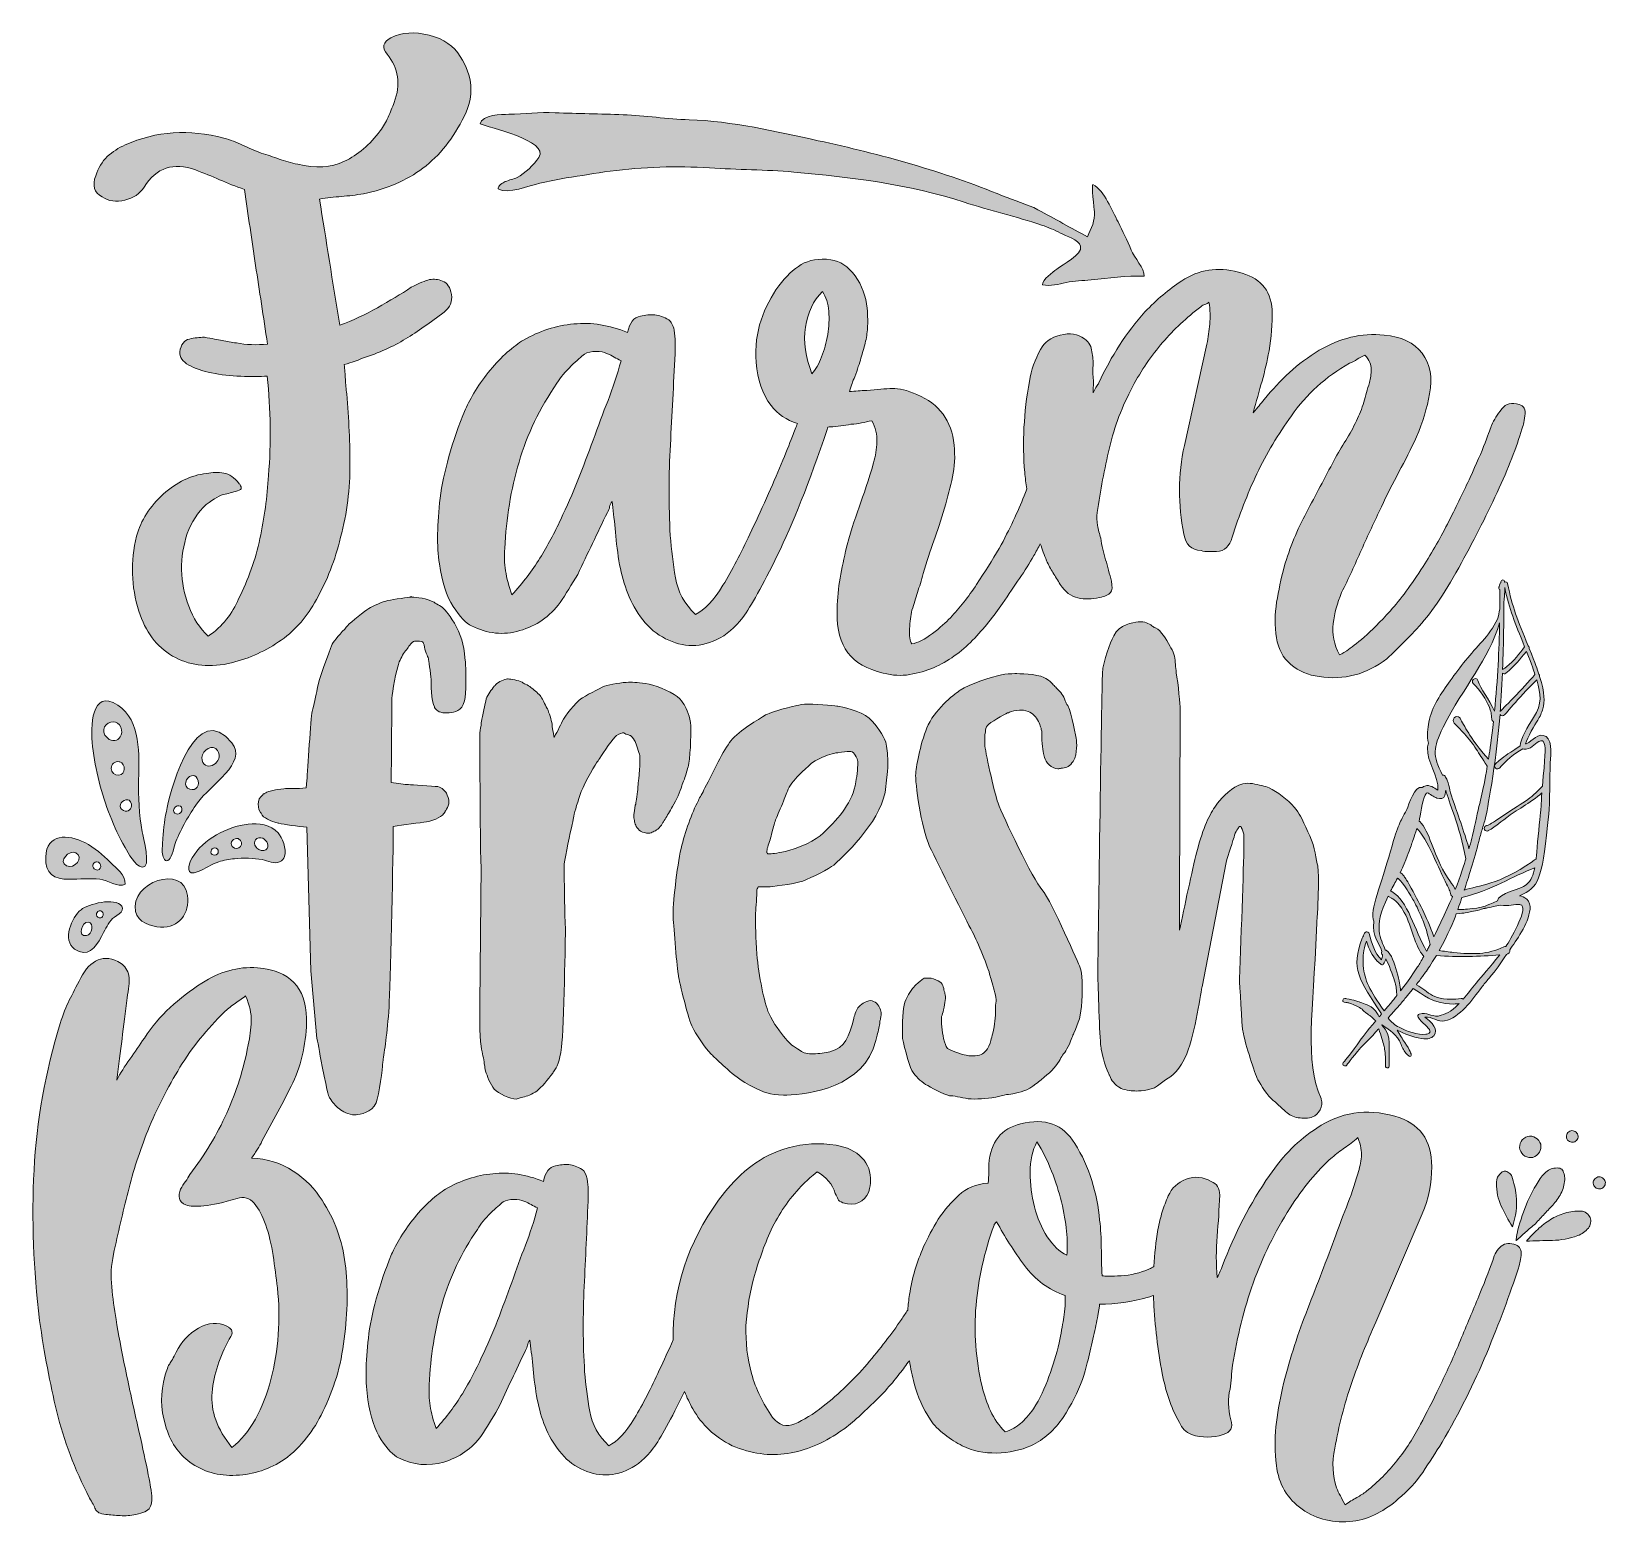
# Model space of a CAD drawing. Header units: inches. Extents: x 0.1 to 5.89, y -5.74 to -0.26.
import ezdxf

# ---------------------------------------------------------------- set-up
doc = ezdxf.new("R2010")
doc.units = ezdxf.units.IN
doc.header["$MEASUREMENT"] = 0
doc.layers.add('Layer 1', color=7, linetype='Continuous')

# ---------------------------------------------------------------- blocks, each defined once
blk = doc.blocks.new('block 2')
at = {"layer": 'Layer 1', "lineweight": 0}
for points, knots in [([(0.4358, -3.4737), (0.451, -3.4945), (0.4079, -3.5095), (0.3962, -3.5251), (0.382, -3.5441), (0.3718, -3.5646), (0.3607, -3.5855), (0.339, -3.6265), (0.3099, -3.6654), (0.262, -3.6312), (0.2162, -3.5987), (0.2502, -3.5152), (0.2861, -3.4865), (0.3116, -3.4662), (0.4107, -3.4396), (0.4358, -3.4737)], [0, 0, 0, 0, 1, 1, 1, 2, 2, 2, 3, 3, 3, 4, 4, 4, 5, 5, 5, 5]), ([(0.3118, -3.5322), (0.2895, -3.5288), (0.2705, -3.5883), (0.3064, -3.5816), (0.3265, -3.5778), (0.336, -3.5358), (0.3118, -3.5322)], [0, 0, 0, 0, 1, 1, 1, 2, 2, 2, 2]), ([(0.3581, -3.4912), (0.3422, -3.4869), (0.3358, -3.5128), (0.3526, -3.5168), (0.3691, -3.5208), (0.3726, -3.495), (0.3581, -3.4912)], [0, 0, 0, 0, 1, 1, 1, 2, 2, 2, 2])]:
    blk.add_open_spline(points, degree=3, knots=knots, dxfattribs=at)
blk = doc.blocks.new('block 3')
at = {"layer": 'Layer 1', "lineweight": 0}
for points, knots in [([(0.6944, -3.2959), (0.7359, -3.2265), (0.8217, -3.1816), (0.9003, -3.172), (0.9389, -3.1672), (0.9829, -3.1736), (1.0103, -3.2037), (1.0252, -3.2202), (1.0428, -3.2638), (1.0337, -3.291), (1.031, -3.2991), (1.0259, -3.3057), (1.0177, -3.3098), (0.9957, -3.3207), (0.973, -3.3065), (0.9522, -3.3024), (0.921, -3.2963), (0.8819, -3.2964), (0.8503, -3.2989), (0.8316, -3.3003), (0.8103, -3.3046), (0.7924, -3.3101), (0.7646, -3.3187), (0.7433, -3.3359), (0.7169, -3.3466), (0.6702, -3.3654), (0.678, -3.3234), (0.6944, -3.2959)], [0, 0, 0, 0, 1, 1, 1, 2, 2, 2, 3, 3, 3, 4, 4, 4, 5, 5, 5, 6, 6, 6, 7, 7, 7, 8, 8, 8, 9, 9, 9, 9]), ([(0.8417, -3.2538), (0.8633, -3.2784), (0.8926, -3.2383), (0.8649, -3.2257), (0.8646, -3.2255), (0.8643, -3.2254), (0.8639, -3.2253), (0.8488, -3.2197), (0.8298, -3.2403), (0.8417, -3.2538)], [0, 0, 0, 0, 1, 1, 1, 2, 2, 2, 3, 3, 3, 3]), ([(0.9297, -3.2565), (0.9306, -3.2576), (0.9316, -3.2587), (0.9328, -3.2598), (0.9415, -3.2677), (0.9559, -3.2725), (0.9654, -3.2661), (0.9823, -3.2546), (0.9691, -3.2306), (0.9545, -3.224), (0.9326, -3.2141), (0.9137, -3.2368), (0.9297, -3.2565)], [0, 0, 0, 0, 1, 1, 1, 2, 2, 2, 3, 3, 3, 4, 4, 4, 4]), ([(0.7777, -3.2858), (0.7948, -3.2841), (0.7952, -3.2602), (0.7774, -3.2595), (0.7756, -3.2595), (0.7739, -3.2597), (0.7724, -3.2602), (0.7595, -3.2646), (0.7603, -3.2875), (0.7777, -3.2858)], [0, 0, 0, 0, 1, 1, 1, 2, 2, 2, 3, 3, 3, 3])]:
    blk.add_open_spline(points, degree=3, knots=knots, dxfattribs=at)
blk = doc.blocks.new('block 4')
at = {"layer": 'Layer 1', "lineweight": 0}
for points, knots in [([(5.5808, -4.7586), (5.5787, -4.7786), (5.5756, -4.7938), (5.5714, -4.8043), (5.5398, -4.9011), (5.5009, -5.0053), (5.4546, -5.1167), (5.4083, -5.2283), (5.3536, -5.3377), (5.2905, -5.445), (5.2673, -5.4828), (5.2436, -5.5196), (5.2195, -5.5555), (5.1953, -5.5912), (5.1653, -5.6238), (5.1295, -5.6533), (5.1063, -5.6743), (5.0806, -5.6922), (5.0522, -5.7069), (5.0238, -5.7216), (4.9938, -5.7311), (4.9623, -5.7353), (4.8928, -5.7437), (4.8308, -5.729), (4.7761, -5.6912), (4.7213, -5.6533), (4.6898, -5.5996), (4.6814, -5.5302), (4.6751, -5.4818), (4.6745, -5.4345), (4.6798, -5.3882), (4.685, -5.3419), (4.6929, -5.2946), (4.7035, -5.2462), (4.7266, -5.1515), (4.7556, -5.0594), (4.7903, -4.97), (4.825, -4.8806), (4.8592, -4.7917), (4.8928, -4.7033), (4.9075, -4.6612), (4.9228, -4.6202), (4.9386, -4.5802), (4.9544, -4.5403), (4.9686, -4.4993), (4.9812, -4.4572), (4.9875, -4.4361), (4.9917, -4.4156), (4.9938, -4.3956), (4.9959, -4.3756), (4.9917, -4.352), (4.9812, -4.3246), (4.9643, -4.3393), (4.9481, -4.352), (4.9323, -4.3625), (4.9165, -4.373), (4.9012, -4.3846), (4.8865, -4.3972), (4.8297, -4.4477), (4.7781, -4.5098), (4.7319, -4.5834), (4.6751, -4.6718), (4.6298, -4.7638), (4.5962, -4.8595), (4.5625, -4.9553), (4.5372, -5.0557), (4.5204, -5.1609), (4.5183, -5.1757), (4.5167, -5.1904), (4.5157, -5.2051), (4.5146, -5.2199), (4.513, -5.2346), (4.511, -5.2493), (4.5025, -5.283), (4.5036, -5.3209), (4.5141, -5.3629), (4.5225, -5.3903), (4.513, -5.4082), (4.4857, -5.4166), (4.4478, -5.4292), (4.4089, -5.4292), (4.3689, -5.4166), (4.3584, -5.4124), (4.3494, -5.4066), (4.3421, -5.3992), (4.3347, -5.3919), (4.3289, -5.3829), (4.3248, -5.3724), (4.3079, -5.343), (4.2948, -5.3135), (4.2853, -5.284), (4.2758, -5.2546), (4.2679, -5.2241), (4.2616, -5.1925), (4.2448, -5.1041), (4.2343, -5.0158), (4.2301, -4.9274), (4.2297, -4.92), (4.2295, -4.9127), (4.2293, -4.9053), (4.2232, -4.9076), (4.2171, -4.9099), (4.2111, -4.9116), (4.1501, -4.9285), (4.0901, -4.9369), (4.0313, -4.9369), (4.0313, -4.9432), (4.0291, -4.9574), (4.0249, -4.9795), (4.0207, -5.0016), (4.0155, -5.0268), (4.0092, -5.0552), (4.0029, -5.0836), (3.996, -5.1126), (3.9886, -5.142), (3.9813, -5.1715), (3.9744, -5.1957), (3.9681, -5.2146), (3.9513, -5.2609), (3.9276, -5.3072), (3.8971, -5.3535), (3.8666, -5.3998), (3.8271, -5.4345), (3.7788, -5.4576), (3.7409, -5.4744), (3.6988, -5.4833), (3.6525, -5.4844), (3.6062, -5.4855), (3.5642, -5.4765), (3.5263, -5.4576), (3.5052, -5.4471), (3.4837, -5.4334), (3.4616, -5.4166), (3.4395, -5.3998), (3.4221, -5.3819), (3.4095, -5.3629), (3.3821, -5.3209), (3.3622, -5.2761), (3.3496, -5.2288), (3.3422, -5.201), (3.3364, -5.173), (3.3319, -5.1449), (3.3201, -5.161), (3.3082, -5.1769), (3.2959, -5.1925), (3.2833, -5.2094), (3.268, -5.2278), (3.2502, -5.2477), (3.2323, -5.2678), (3.2128, -5.2877), (3.1918, -5.3077), (3.1707, -5.3277), (3.1502, -5.3466), (3.1303, -5.3645), (3.1102, -5.3824), (3.0918, -5.3966), (3.075, -5.4071), (3.014, -5.4492), (2.9504, -5.4755), (2.8841, -5.486), (2.8178, -5.4965), (2.7499, -5.487), (2.6805, -5.4576), (2.6468, -5.4408), (2.6184, -5.4213), (2.5953, -5.3992), (2.5721, -5.3771), (2.5521, -5.3514), (2.5353, -5.3219), (2.5237, -5.301), (2.5136, -5.2799), (2.5048, -5.2586), (2.455, -5.3606), (2.4168, -5.4301), (2.3902, -5.4671), (2.3628, -5.5028), (2.3328, -5.5286), (2.3002, -5.5444), (2.2676, -5.5602), (2.2355, -5.567), (2.204, -5.5649), (2.1724, -5.5628), (2.1419, -5.5533), (2.1125, -5.5365), (2.083, -5.5196), (2.0577, -5.4965), (2.0367, -5.4671), (2.0157, -5.4376), (1.9993, -5.4071), (1.9878, -5.3755), (1.9762, -5.344), (1.9673, -5.3104), (1.961, -5.2746), (1.9547, -5.2346), (1.9499, -5.1972), (1.9468, -5.1625), (1.9436, -5.1278), (1.9399, -5.0968), (1.9357, -5.0694), (1.9315, -5.0757), (1.9289, -5.082), (1.9278, -5.0883), (1.9267, -5.0947), (1.9241, -5.101), (1.9199, -5.1073), (1.9031, -5.1431), (1.8863, -5.1788), (1.8694, -5.2146), (1.8526, -5.2504), (1.8358, -5.2861), (1.8189, -5.3219), (1.7979, -5.3577), (1.7779, -5.3903), (1.759, -5.4197), (1.7232, -5.4681), (1.6769, -5.5007), (1.6201, -5.5176), (1.5633, -5.5344), (1.5075, -5.5291), (1.4529, -5.5018), (1.4339, -5.4934), (1.4129, -5.4713), (1.3897, -5.4355), (1.3666, -5.3998), (1.3503, -5.3508), (1.3408, -5.2888), (1.3313, -5.2267), (1.3319, -5.151), (1.3424, -5.0615), (1.3529, -4.9721), (1.3813, -4.8696), (1.4276, -4.7538), (1.436, -4.7349), (1.4476, -4.7133), (1.4623, -4.6891), (1.477, -4.665), (1.4939, -4.6413), (1.5128, -4.6181), (1.5317, -4.595), (1.5512, -4.5745), (1.5712, -4.5566), (1.5912, -4.5387), (1.6096, -4.5245), (1.6264, -4.514), (1.6811, -4.4824), (1.739, -4.4635), (1.8, -4.4572), (1.861, -4.4508), (1.9231, -4.4603), (1.9862, -4.4856), (1.9925, -4.4519), (2.0072, -4.433), (2.0304, -4.4287), (2.0472, -4.4246), (2.0635, -4.423), (2.0793, -4.424), (2.0951, -4.4251), (2.1114, -4.4309), (2.1282, -4.4414), (2.1366, -4.4477), (2.1429, -4.4593), (2.1472, -4.4761), (2.1492, -4.4908), (2.1503, -4.5045), (2.1503, -4.5171), (2.1503, -4.5297), (2.1503, -4.5434), (2.1503, -4.5581), (2.1461, -4.6634), (2.1413, -4.768), (2.1361, -4.8722), (2.1309, -4.9763), (2.1314, -5.081), (2.1377, -5.1862), (2.1419, -5.2346), (2.1482, -5.283), (2.1566, -5.3314), (2.165, -5.3798), (2.1882, -5.4218), (2.2261, -5.4576), (2.2576, -5.4429), (2.2892, -5.4092), (2.3208, -5.3566), (2.3523, -5.304), (2.3828, -5.2451), (2.4123, -5.1799), (2.4292, -5.1441), (2.4462, -5.1069), (2.4631, -5.0685), (2.4628, -5.0583), (2.4625, -5.0481), (2.4627, -5.0379), (2.4691, -4.8485), (2.5322, -4.6781), (2.6521, -4.5266), (2.6815, -4.4887), (2.7152, -4.4556), (2.7531, -4.4272), (2.791, -4.3988), (2.8352, -4.3772), (2.8857, -4.3625), (2.9425, -4.3457), (3.0013, -4.3425), (3.0624, -4.353), (3.1023, -4.3593), (3.1339, -4.3746), (3.1571, -4.3988), (3.1802, -4.423), (3.1907, -4.4519), (3.1886, -4.4856), (3.1886, -4.494), (3.1865, -4.5066), (3.1823, -4.5234), (3.1655, -4.5634), (3.1339, -4.5771), (3.0876, -4.5645), (3.0771, -4.5603), (3.0708, -4.5555), (3.0687, -4.5502), (3.0666, -4.545), (3.0634, -4.5382), (3.0592, -4.5297), (3.0487, -4.4961), (3.0266, -4.4698), (2.993, -4.4508), (2.9824, -4.4593), (2.9735, -4.4666), (2.9661, -4.4729), (2.9587, -4.4792), (2.9508, -4.4866), (2.9425, -4.495), (2.8962, -4.5413), (2.8583, -4.5939), (2.8288, -4.6528), (2.8015, -4.7118), (2.7794, -4.7712), (2.7626, -4.8311), (2.7457, -4.8911), (2.7352, -4.9526), (2.731, -5.0158), (2.7289, -5.0768), (2.7357, -5.1357), (2.7515, -5.1925), (2.7673, -5.2493), (2.793, -5.303), (2.8288, -5.3535), (2.852, -5.3829), (2.8793, -5.3908), (2.9109, -5.3771), (2.9425, -5.3635), (2.9772, -5.3419), (3.0151, -5.3124), (3.0739, -5.2662), (3.1276, -5.2146), (3.176, -5.1578), (3.2244, -5.101), (3.2664, -5.0463), (3.3022, -4.9937), (3.3104, -4.9817), (3.3181, -4.9701), (3.3256, -4.9588), (3.3272, -4.9399), (3.3293, -4.921), (3.3322, -4.9021), (3.3417, -4.8411), (3.359, -4.7822), (3.3843, -4.7254), (3.399, -4.6938), (3.4169, -4.6602), (3.4379, -4.6244), (3.461, -4.5908), (3.4863, -4.5613), (3.5137, -4.536), (3.541, -4.5108), (3.5768, -4.4961), (3.621, -4.4919), (3.623, -4.4772), (3.6241, -4.4645), (3.6241, -4.454), (3.6241, -4.4435), (3.6241, -4.433), (3.6241, -4.4224), (3.6304, -4.3404), (3.6693, -4.291), (3.7409, -4.2741), (3.8313, -4.251), (3.8976, -4.2752), (3.9397, -4.3467), (3.9671, -4.3888), (3.9881, -4.434), (4.0029, -4.4824), (4.0176, -4.5308), (4.027, -4.5792), (4.0313, -4.6276), (4.0354, -4.6612), (4.0376, -4.6949), (4.0376, -4.7286), (4.0376, -4.7623), (4.0386, -4.797), (4.0407, -4.8327), (4.0512, -4.8348), (4.0744, -4.8348), (4.1102, -4.8327), (4.1459, -4.8306), (4.1806, -4.8222), (4.2143, -4.8075), (4.2199, -4.805), (4.2253, -4.8019), (4.2307, -4.7986), (4.2332, -4.7531), (4.2383, -4.7077), (4.2458, -4.6623), (4.25, -4.6392), (4.2553, -4.6176), (4.2616, -4.5976), (4.2679, -4.5776), (4.2753, -4.5581), (4.2837, -4.5392), (4.2964, -4.5098), (4.3184, -4.4893), (4.35, -4.4777), (4.3816, -4.4661), (4.412, -4.4687), (4.4415, -4.4856), (4.4625, -4.494), (4.4731, -4.5108), (4.4731, -4.536), (4.471, -4.5865), (4.4678, -4.637), (4.4636, -4.6875), (4.4594, -4.738), (4.4594, -4.7885), (4.4636, -4.839), (4.472, -4.8222), (4.4783, -4.8086), (4.4825, -4.798), (4.5267, -4.6781), (4.5846, -4.5666), (4.6561, -4.4635), (4.7066, -4.3898), (4.7645, -4.332), (4.8297, -4.2899), (4.916, -4.231), (5.0117, -4.2162), (5.1169, -4.2457), (5.2073, -4.2709), (5.2526, -4.333), (5.2526, -4.4319), (5.2526, -4.4908), (5.241, -4.5487), (5.2179, -4.6055), (5.2179, -4.6055), (5.0475, -5.0031), (5.0475, -5.0031), (5.0138, -5.0768), (4.9838, -5.152), (4.9575, -5.2288), (4.9312, -5.3056), (4.9107, -5.385), (4.896, -5.4671), (4.8854, -5.5196), (4.8876, -5.5681), (4.9023, -5.6123), (4.9065, -5.6227), (4.9112, -5.6328), (4.9165, -5.6422), (4.9217, -5.6517), (4.9275, -5.6628), (4.9339, -5.6754), (4.9486, -5.6648), (4.9628, -5.6559), (4.9765, -5.6486), (4.9901, -5.6411), (5.0022, -5.6332), (5.0128, -5.6249), (5.0548, -5.5912), (5.0921, -5.5539), (5.1248, -5.5128), (5.1574, -5.4718), (5.1863, -5.4271), (5.2116, -5.3787), (5.2326, -5.3388), (5.2558, -5.293), (5.281, -5.2414), (5.3063, -5.1899), (5.3304, -5.1362), (5.3536, -5.0805), (5.3767, -5.0247), (5.3994, -4.9705), (5.4215, -4.9179), (5.4435, -4.8654), (5.4619, -4.818), (5.4767, -4.7759), (5.483, -4.7528), (5.4935, -4.7354), (5.5082, -4.7238), (5.5229, -4.7123), (5.5408, -4.7107), (5.5619, -4.7191), (5.5766, -4.7254), (5.5829, -4.7386), (5.5808, -4.7586)], [0, 0, 0, 0, 1, 1, 1, 2, 2, 2, 3, 3, 3, 4, 4, 4, 5, 5, 5, 6, 6, 6, 7, 7, 7, 8, 8, 8, 9, 9, 9, 10, 10, 10, 11, 11, 11, 12, 12, 12, 13, 13, 13, 14, 14, 14, 15, 15, 15, 16, 16, 16, 17, 17, 17, 18, 18, 18, 19, 19, 19, 20, 20, 20, 21, 21, 21, 22, 22, 22, 23, 23, 23, 24, 24, 24, 25, 25, 25, 26, 26, 26, 27, 27, 27, 28, 28, 28, 29, 29, 29, 30, 30, 30, 31, 31, 31, 32, 32, 32, 33, 33, 33, 34, 34, 34, 35, 35, 35, 36, 36, 36, 37, 37, 37, 38, 38, 38, 39, 39, 39, 40, 40, 40, 41, 41, 41, 42, 42, 42, 43, 43, 43, 44, 44, 44, 45, 45, 45, 46, 46, 46, 47, 47, 47, 48, 48, 48, 49, 49, 49, 50, 50, 50, 51, 51, 51, 52, 52, 52, 53, 53, 53, 54, 54, 54, 55, 55, 55, 56, 56, 56, 57, 57, 57, 58, 58, 58, 59, 59, 59, 60, 60, 60, 61, 61, 61, 62, 62, 62, 63, 63, 63, 64, 64, 64, 65, 65, 65, 66, 66, 66, 67, 67, 67, 68, 68, 68, 69, 69, 69, 70, 70, 70, 71, 71, 71, 72, 72, 72, 73, 73, 73, 74, 74, 74, 75, 75, 75, 76, 76, 76, 77, 77, 77, 78, 78, 78, 79, 79, 79, 80, 80, 80, 81, 81, 81, 82, 82, 82, 83, 83, 83, 84, 84, 84, 85, 85, 85, 86, 86, 86, 87, 87, 87, 88, 88, 88, 89, 89, 89, 90, 90, 90, 91, 91, 91, 92, 92, 92, 93, 93, 93, 94, 94, 94, 95, 95, 95, 96, 96, 96, 97, 97, 97, 98, 98, 98, 99, 99, 99, 100, 100, 100, 101, 101, 101, 102, 102, 102, 103, 103, 103, 104, 104, 104, 105, 105, 105, 106, 106, 106, 107, 107, 107, 108, 108, 108, 109, 109, 109, 110, 110, 110, 111, 111, 111, 112, 112, 112, 113, 113, 113, 114, 114, 114, 115, 115, 115, 116, 116, 116, 117, 117, 117, 118, 118, 118, 119, 119, 119, 120, 120, 120, 121, 121, 121, 122, 122, 122, 123, 123, 123, 124, 124, 124, 125, 125, 125, 126, 126, 126, 127, 127, 127, 128, 128, 128, 129, 129, 129, 130, 130, 130, 131, 131, 131, 132, 132, 132, 133, 133, 133, 134, 134, 134, 135, 135, 135, 136, 136, 136, 137, 137, 137, 138, 138, 138, 139, 139, 139, 140, 140, 140, 141, 141, 141, 142, 142, 142, 143, 143, 143, 144, 144, 144, 145, 145, 145, 146, 146, 146, 147, 147, 147, 148, 148, 148, 149, 149, 149, 150, 150, 150, 151, 151, 151, 152, 152, 152, 153, 153, 153, 154, 154, 154, 155, 155, 155, 156, 156, 156, 157, 157, 157, 158, 158, 158, 159, 159, 159, 160, 160, 160, 161, 161, 161, 162, 162, 162, 163, 163, 163, 164, 164, 164, 165, 165, 165, 166, 166, 166, 167, 167, 167, 167]), ([(3.9098, -4.6686), (3.9066, -4.635), (3.9003, -4.5992), (3.8908, -4.5613), (3.8814, -4.5234), (3.8692, -4.4856), (3.8545, -4.4477), (3.8398, -4.4098), (3.8219, -4.3741), (3.8009, -4.3404), (3.784, -4.3719), (3.7756, -4.4093), (3.7756, -4.4524), (3.7756, -4.4956), (3.7808, -4.5376), (3.7914, -4.5787), (3.8019, -4.6197), (3.8177, -4.6565), (3.8387, -4.6891), (3.8597, -4.7218), (3.8839, -4.7444), (3.9113, -4.757), (3.9134, -4.7317), (3.9129, -4.7023), (3.9098, -4.6686)], [0, 0, 0, 0, 1, 1, 1, 2, 2, 2, 3, 3, 3, 4, 4, 4, 5, 5, 5, 6, 6, 6, 7, 7, 7, 8, 8, 8, 8]), ([(1.9641, -4.5834), (1.9557, -4.5792), (1.9478, -4.575), (1.9405, -4.5708), (1.9331, -4.5666), (1.9241, -4.5624), (1.9136, -4.5581), (1.9052, -4.5539), (1.8931, -4.5518), (1.8773, -4.5518), (1.8616, -4.5518), (1.8484, -4.555), (1.8379, -4.5613), (1.8273, -4.5697), (1.8121, -4.5834), (1.7921, -4.6023), (1.7721, -4.6213), (1.7558, -4.6413), (1.7432, -4.6623), (1.6843, -4.7486), (1.6411, -4.8396), (1.6138, -4.9353), (1.5864, -5.031), (1.5707, -5.1305), (1.5665, -5.2335), (1.5643, -5.2588), (1.5654, -5.2846), (1.5696, -5.3109), (1.5738, -5.3372), (1.5812, -5.365), (1.5917, -5.3945), (1.6296, -5.3524), (1.6616, -5.3098), (1.688, -5.2667), (1.7143, -5.2236), (1.7379, -5.1788), (1.759, -5.1325), (1.78, -5.0883), (1.7995, -5.0431), (1.8174, -4.9968), (1.8352, -4.9506), (1.8526, -4.9043), (1.8694, -4.858), (1.8863, -4.8096), (1.9031, -4.7638), (1.9199, -4.7207), (1.9368, -4.6776), (1.9515, -4.6318), (1.9641, -4.5834)], [0, 0, 0, 0, 1, 1, 1, 2, 2, 2, 3, 3, 3, 4, 4, 4, 5, 5, 5, 6, 6, 6, 7, 7, 7, 8, 8, 8, 9, 9, 9, 10, 10, 10, 11, 11, 11, 12, 12, 12, 13, 13, 13, 14, 14, 14, 15, 15, 15, 16, 16, 16, 16]), ([(3.905, -4.9053), (3.844, -4.8843), (3.794, -4.8475), (3.7551, -4.7948), (3.7161, -4.7423), (3.682, -4.6886), (3.6525, -4.6339), (3.6462, -4.6402), (3.6431, -4.6444), (3.6431, -4.6465), (3.6073, -4.7454), (3.5852, -4.8438), (3.5768, -4.9416), (3.5684, -5.0394), (3.5757, -5.1388), (3.5989, -5.2398), (3.6073, -5.2714), (3.6178, -5.3014), (3.6304, -5.3298), (3.6431, -5.3582), (3.6609, -5.384), (3.6841, -5.4071), (3.7072, -5.3987), (3.7262, -5.3882), (3.7409, -5.3755), (3.7556, -5.3629), (3.7714, -5.3451), (3.7882, -5.3219), (3.8114, -5.284), (3.8303, -5.2446), (3.845, -5.2036), (3.8597, -5.1625), (3.8724, -5.121), (3.8829, -5.0789), (3.8892, -5.0452), (3.8945, -5.0168), (3.8987, -4.9937), (3.9029, -4.9705), (3.905, -4.9411), (3.905, -4.9053)], [0, 0, 0, 0, 1, 1, 1, 2, 2, 2, 3, 3, 3, 4, 4, 4, 5, 5, 5, 6, 6, 6, 7, 7, 7, 8, 8, 8, 9, 9, 9, 10, 10, 10, 11, 11, 11, 12, 12, 12, 13, 13, 13, 13])]:
    blk.add_open_spline(points, degree=3, knots=knots, dxfattribs=at)
blk = doc.blocks.new('block 5')
at = {"layer": 'Layer 1', "lineweight": 0}
for points, knots in [([(2.7709, -3.4177), (2.7709, -3.4299), (2.7684, -3.4812), (2.766, -3.4983), (2.766, -3.5399), (2.766, -3.5912), (2.7709, -3.6499), (2.7782, -3.7305), (2.7977, -3.8283), (2.8149, -3.8674), (2.832, -3.9065), (2.8588, -3.9383), (2.876, -3.9603), (2.8955, -3.9823), (2.9028, -3.9871), (2.9297, -4.0043), (2.9419, -4.014), (2.9591, -4.0165), (2.9786, -4.0165), (3.0006, -4.0165), (3.0226, -4.0116), (3.0397, -4.0092), (3.0959, -3.9945), (3.1106, -3.9529), (3.1277, -3.8869), (3.1277, -3.8869), (3.1277, -3.8845), (3.1277, -3.8845), (3.1301, -3.8723), (3.1399, -3.8503), (3.1448, -3.8454), (3.1497, -3.8381), (3.1717, -3.821), (3.1888, -3.821), (3.2034, -3.821), (3.2206, -3.8356), (3.2254, -3.8552), (3.2303, -3.8674), (3.2279, -3.8796), (3.2254, -3.8869), (3.2254, -3.8918), (3.223, -3.8943), (3.223, -3.8992), (3.223, -3.9138), (3.2181, -3.9309), (3.2132, -3.948), (3.2108, -3.9554), (3.2108, -3.9603), (3.2083, -3.9676), (3.1643, -4.1411), (2.9639, -4.1656), (2.8808, -4.168), (2.876, -4.168), (2.8711, -4.168), (2.8686, -4.168), (2.8173, -4.168), (2.7953, -4.1582), (2.7537, -4.1362), (2.7513, -4.1362), (2.7464, -4.1338), (2.744, -4.1313), (2.6975, -4.1094), (2.6413, -4.0531), (2.6144, -4.0287), (2.6096, -4.0238), (2.6047, -4.0189), (2.6022, -4.0165), (2.5827, -3.9994), (2.5436, -3.9383), (2.5338, -3.9187), (2.5216, -3.8967), (2.4849, -3.7501), (2.4825, -3.7281), (2.4776, -3.7036), (2.4654, -3.5546), (2.4629, -3.513), (2.4605, -3.4715), (2.4776, -3.3273), (2.4922, -3.2613), (2.5069, -3.2002), (2.5313, -3.1317), (2.5558, -3.0853), (2.5607, -3.0731), (2.5705, -3.0584), (2.5802, -3.0389), (2.6096, -2.9802), (2.6487, -2.8996), (2.6755, -2.8653), (2.7073, -2.8262), (2.7782, -2.7871), (2.8026, -2.77), (2.8051, -2.77), (2.8075, -2.7676), (2.81, -2.7676), (2.8246, -2.7602), (2.8613, -2.748), (2.9175, -2.7358), (2.9273, -2.7334), (2.9419, -2.7309), (2.9591, -2.7309), (3.0055, -2.7309), (3.0666, -2.7383), (3.069, -2.7383), (3.0788, -2.7407), (3.1521, -2.7529), (3.1839, -2.7822), (3.2132, -2.8116), (3.2352, -2.8434), (3.245, -2.8702), (3.2499, -2.8898), (3.2523, -2.9118), (3.2523, -2.9411), (3.2523, -2.9558), (3.2523, -2.9729), (3.2499, -2.99), (3.2474, -3.0022), (3.2474, -3.0169), (3.245, -3.034), (3.2377, -3.1464), (3.1081, -3.2735), (3.0544, -3.3224), (3.0373, -3.3346), (2.9737, -3.3688), (2.9395, -3.381), (2.9028, -3.3933), (2.8173, -3.403), (2.8149, -3.403), (2.8149, -3.403), (2.8124, -3.403), (2.8124, -3.403), (2.8124, -3.403), (2.7904, -3.403), (2.7806, -3.403), (2.7782, -3.403), (2.7782, -3.403), (2.7757, -3.403), (2.7733, -3.4079), (2.7709, -3.4128), (2.7709, -3.4177)], [0, 0, 0, 0, 1, 1, 1, 2, 2, 2, 3, 3, 3, 4, 4, 4, 5, 5, 5, 6, 6, 6, 7, 7, 7, 8, 8, 8, 9, 9, 9, 10, 10, 10, 11, 11, 11, 12, 12, 12, 13, 13, 13, 14, 14, 14, 15, 15, 15, 16, 16, 16, 17, 17, 17, 18, 18, 18, 19, 19, 19, 20, 20, 20, 21, 21, 21, 22, 22, 22, 23, 23, 23, 24, 24, 24, 25, 25, 25, 26, 26, 26, 27, 27, 27, 28, 28, 28, 29, 29, 29, 30, 30, 30, 31, 31, 31, 32, 32, 32, 33, 33, 33, 34, 34, 34, 35, 35, 35, 36, 36, 36, 37, 37, 37, 38, 38, 38, 39, 39, 39, 40, 40, 40, 41, 41, 41, 42, 42, 42, 43, 43, 43, 44, 44, 44, 45, 45, 45, 46, 46, 46, 46]), ([(2.8075, -3.2735), (2.8075, -3.2759), (2.8075, -3.2784), (2.81, -3.2784), (2.81, -3.2784), (2.81, -3.2784), (2.81, -3.2808), (2.8124, -3.2808), (2.8149, -3.2808), (2.8197, -3.2808), (2.8295, -3.2808), (2.8515, -3.2784), (2.8882, -3.2686), (2.9517, -3.2515), (3.0055, -3.2173), (3.0226, -3.1977), (3.0715, -3.1489), (3.1252, -3.0902), (3.135, -3.0169), (3.1399, -2.9924), (3.1424, -2.9533), (3.1424, -2.9411), (3.1399, -2.9289), (3.1326, -2.9167), (3.1301, -2.9142), (3.1252, -2.9069), (3.1179, -2.9044), (3.113, -2.9044), (3.113, -2.9044), (3.113, -2.9044), (3.1106, -2.9044), (3.1033, -2.9044), (3.0861, -2.9069), (3.069, -2.9093), (3.0641, -2.9093), (3.0593, -2.9093), (3.0544, -2.9118), (3.0373, -2.9142), (3.0055, -2.9289), (2.9908, -2.9362), (2.9908, -2.9362), (2.9859, -2.9387), (2.9859, -2.9387), (2.9737, -2.9436), (2.9248, -2.9924), (2.9126, -3.0047), (2.9102, -3.0095), (2.9077, -3.012), (2.9053, -3.0144), (2.8979, -3.0242), (2.8906, -3.0315), (2.8857, -3.0438), (2.8833, -3.0511), (2.876, -3.0682), (2.8686, -3.0878), (2.8588, -3.1122), (2.8466, -3.1391), (2.8417, -3.1513), (2.8369, -3.1635), (2.832, -3.1831), (2.8271, -3.2002), (2.8246, -3.2124), (2.8222, -3.2222), (2.8197, -3.2295), (2.8124, -3.2466), (2.8075, -3.2686), (2.8075, -3.2735)], [0, 0, 0, 0, 1, 1, 1, 2, 2, 2, 3, 3, 3, 4, 4, 4, 5, 5, 5, 6, 6, 6, 7, 7, 7, 8, 8, 8, 9, 9, 9, 10, 10, 10, 11, 11, 11, 12, 12, 12, 13, 13, 13, 14, 14, 14, 15, 15, 15, 16, 16, 16, 17, 17, 17, 18, 18, 18, 19, 19, 19, 20, 20, 20, 21, 21, 21, 22, 22, 22, 22])]:
    blk.add_open_spline(points, degree=3, knots=knots, dxfattribs=at)
blk = doc.blocks.new('block 6')
at = {"layer": 'Layer 1', "lineweight": 0}
for points, knots in [([(0.7141, -3.0934), (0.6825, -3.1379), (0.6558, -3.1858), (0.6344, -3.236), (0.6281, -3.2508), (0.6218, -3.292), (0.61, -3.3022), (0.5953, -3.3149), (0.5873, -3.2959), (0.5853, -3.2811), (0.5829, -3.2638), (0.5861, -3.2424), (0.5869, -3.2246), (0.5885, -3.1865), (0.5947, -3.1484), (0.6025, -3.1111), (0.6207, -3.023), (0.7102, -2.7136), (0.8406, -2.8727), (0.9003, -2.9454), (0.7603, -3.0284), (0.7141, -3.0934)], [0, 0, 0, 0, 1, 1, 1, 2, 2, 2, 3, 3, 3, 4, 4, 4, 5, 5, 5, 6, 6, 6, 7, 7, 7, 7]), ([(0.7311, -2.9368), (0.7445, -2.9854), (0.8148, -2.9422), (0.7875, -2.9011), (0.7855, -2.8981), (0.7833, -2.8958), (0.781, -2.894), (0.7589, -2.8772), (0.7239, -2.9107), (0.7311, -2.9368)], [0, 0, 0, 0, 1, 1, 1, 2, 2, 2, 3, 3, 3, 3]), ([(0.7166, -3.0123), (0.7128, -2.9993), (0.7063, -2.9937), (0.6992, -2.9929), (0.6802, -2.9908), (0.6578, -3.0239), (0.6778, -3.039), (0.6993, -3.0551), (0.7238, -3.0368), (0.7166, -3.0123)], [0, 0, 0, 0, 1, 1, 1, 2, 2, 2, 3, 3, 3, 3]), ([(0.646, -3.1044), (0.6397, -3.1034), (0.6324, -3.1063), (0.6284, -3.114), (0.618, -3.1347), (0.6508, -3.1438), (0.6564, -3.1224), (0.6591, -3.1122), (0.6533, -3.1057), (0.646, -3.1044)], [0, 0, 0, 0, 1, 1, 1, 2, 2, 2, 3, 3, 3, 3])]:
    blk.add_open_spline(points, degree=3, knots=knots, dxfattribs=at)
blk = doc.blocks.new('block 7')
at = {"layer": 'Layer 1', "lineweight": 0}
for points, knots in [([(0.3283, -2.8863), (0.3197, -2.8117), (0.3236, -2.672), (0.4209, -2.7346), (0.5074, -2.7903), (0.4994, -2.9218), (0.4975, -3.0073), (0.496, -3.0718), (0.4992, -3.1363), (0.5103, -3.1999), (0.5131, -3.2159), (0.5468, -3.3369), (0.5102, -3.3304), (0.4845, -3.3258), (0.4594, -3.2779), (0.4478, -3.2577), (0.4265, -3.2205), (0.4083, -3.1816), (0.3927, -3.1417), (0.3606, -3.0599), (0.3383, -2.9736), (0.3283, -2.8863)], [0, 0, 0, 0, 1, 1, 1, 2, 2, 2, 3, 3, 3, 4, 4, 4, 5, 5, 5, 6, 6, 6, 7, 7, 7, 7]), ([(0.3829, -2.8551), (0.4009, -2.8712), (0.4206, -2.8655), (0.4301, -2.8511), (0.4361, -2.8419), (0.438, -2.829), (0.4324, -2.8159), (0.4262, -2.8014), (0.4155, -2.7954), (0.4047, -2.7952), (0.3788, -2.7947), (0.3519, -2.8274), (0.3829, -2.8551)], [0, 0, 0, 0, 1, 1, 1, 2, 2, 2, 3, 3, 3, 4, 4, 4, 4]), ([(0.4284, -2.9429), (0.4276, -2.9427), (0.4268, -2.9425), (0.426, -2.9424), (0.4107, -2.9393), (0.397, -2.9513), (0.3968, -2.9673), (0.3967, -2.9826), (0.41, -2.9921), (0.4247, -2.9915), (0.451, -2.9904), (0.4515, -2.9498), (0.4284, -2.9429)], [0, 0, 0, 0, 1, 1, 1, 2, 2, 2, 3, 3, 3, 4, 4, 4, 4]), ([(0.4422, -3.122), (0.4587, -3.1294), (0.4734, -3.1162), (0.471, -3.0989), (0.4689, -3.084), (0.4598, -3.0803), (0.4506, -3.0827), (0.4339, -3.0869), (0.4172, -3.1106), (0.4422, -3.122)], [0, 0, 0, 0, 1, 1, 1, 2, 2, 2, 3, 3, 3, 3])]:
    blk.add_open_spline(points, degree=3, knots=knots, dxfattribs=at)
blk = doc.blocks.new('block 8')
at = {"layer": 'Layer 1', "lineweight": 0}
for points, knots in [([(5.5317, -2.2866), (5.5484, -2.3748), (5.5681, -2.4195), (5.6072, -2.5162), (5.6106, -2.5187), (5.6117, -2.5222), (5.611, -2.5256), (5.6353, -2.5857), (5.6398, -2.6012), (5.646, -2.6199), (5.6486, -2.6222), (5.6497, -2.6257), (5.649, -2.6289), (5.6699, -2.6917), (5.6673, -2.7222), (5.6612, -2.7474), (5.657, -2.7623), (5.6504, -2.7765), (5.6425, -2.7892), (5.6332, -2.8045), (5.6024, -2.855), (5.5978, -2.8766), (5.598, -2.8768), (5.5982, -2.877), (5.5984, -2.8771), (5.5985, -2.8771), (5.5985, -2.8771), (5.5986, -2.8771), (5.5998, -2.8766), (5.6009, -2.8765), (5.6021, -2.8758), (5.6209, -2.8673), (5.6444, -2.8315), (5.6727, -2.85), (5.6995, -2.866), (5.6887, -2.9314), (5.6878, -2.9589), (5.687, -2.978), (5.6866, -3.1031), (5.683, -3.1336), (5.683, -3.1336), (5.6782, -3.1773), (5.6782, -3.1773), (5.6573, -3.3763), (5.6461, -3.4037), (5.5754, -3.4358), (5.586, -3.4376), (5.5923, -3.4394), (5.6021, -3.4477), (5.6122, -3.4576), (5.6149, -3.4707), (5.6142, -3.4849), (5.6079, -3.5404), (5.5616, -3.6014), (5.5391, -3.6338), (5.5406, -3.6418), (5.5359, -3.6499), (5.527, -3.6516), (5.504, -3.6857), (5.4909, -3.7071), (5.4631, -3.7389), (5.453, -3.7498), (5.4448, -3.7606), (5.4357, -3.7725), (5.4016, -3.818), (5.3545, -3.8843), (5.2998, -3.8951), (5.2752, -3.9), (5.2538, -3.879), (5.2272, -3.8817), (5.2516, -3.9002), (5.2803, -3.9272), (5.2599, -3.9502), (5.2498, -3.9588), (5.242, -3.964), (5.2134, -3.9603), (5.1835, -3.9553), (5.1526, -3.9431), (5.1257, -3.9293), (5.1364, -3.9461), (5.1441, -3.9626), (5.1533, -3.9746), (5.1741, -4.0033), (5.1771, -4.0201), (5.1771, -4.0201), (5.1782, -4.0247), (5.1732, -4.028), (5.1694, -4.0255), (5.1694, -4.0255), (5.1599, -4.0193), (5.1515, -4.0059), (5.1432, -3.9935), (5.1402, -3.9802), (5.1336, -3.9689), (5.1151, -3.9352), (5.0853, -3.9244), (5.0707, -3.9094), (5.0701, -3.9101), (5.0695, -3.9107), (5.0689, -3.9114), (5.1095, -3.9496), (5.092, -3.9961), (5.0963, -4.0609), (5.0967, -4.0645), (5.0939, -4.0682), (5.0898, -4.0685), (5.086, -4.0687), (5.0826, -4.0658), (5.0824, -4.062), (5.0824, -4.062), (5.0828, -4.0512), (5.0823, -4.0373), (5.082, -4.0094), (5.0791, -3.9965), (5.0765, -3.986), (5.0718, -3.9718), (5.0672, -3.9508), (5.0575, -3.9242), (5.0511, -3.9315), (5.0305, -3.9544), (5.0225, -3.9627), (5.0114, -3.974), (5.0005, -3.9838), (4.992, -3.9938), (4.9573, -4.0335), (4.9398, -4.058), (4.9398, -4.058), (4.9374, -4.0615), (4.9325, -4.0623), (4.9291, -4.0599), (4.9256, -4.0575), (4.9247, -4.0526), (4.9272, -4.0492), (4.9273, -4.0489), (4.9275, -4.0487), (4.9277, -4.0485), (4.9277, -4.0485), (4.9476, -4.0259), (4.9783, -3.9831), (5.0002, -3.9508), (5.0109, -3.9379), (5.0465, -3.8955), (5.0459, -3.8949), (5.0416, -3.8904), (5.0409, -3.8897), (5.0353, -3.8837), (5.0329, -3.8833), (5.0268, -3.8776), (5.0243, -3.8754), (5.0207, -3.8733), (5.0176, -3.8708), (4.9887, -3.8501), (5.0071, -3.8547), (4.9642, -3.8348), (4.9443, -3.8285), (4.9497, -3.8298), (4.9308, -3.8266), (4.9218, -3.8252), (4.924, -3.8115), (4.933, -3.8129), (4.9331, -3.8129), (4.9398, -3.814), (4.9398, -3.8141), (4.9666, -3.8187), (4.9854, -3.8248), (4.9951, -3.8293), (5.0118, -3.8361), (5.0308, -3.8364), (5.0536, -3.8697), (5.0569, -3.8741), (5.0578, -3.8764), (5.0592, -3.8804), (5.0621, -3.877), (5.065, -3.8735), (5.0679, -3.87), (4.9854, -3.7449), (4.9538, -3.7026), (4.9966, -3.5915), (4.9994, -3.5851), (5.0027, -3.579), (5.0057, -3.5728), (5.0079, -3.5684), (5.0132, -3.5665), (5.0177, -3.5687), (5.0201, -3.5699), (5.0218, -3.572), (5.0224, -3.5744), (5.032, -3.6098), (5.0421, -3.6466), (5.0678, -3.6708), (5.0703, -3.6649), (5.0713, -3.6586), (5.071, -3.6522), (5.0679, -3.6489), (5.0673, -3.6442), (5.0692, -3.6403), (5.06, -3.6059), (5.0327, -3.5899), (5.0397, -3.529), (5.0232, -3.4884), (5.0671, -3.3919), (5.1011, -3.2711), (5.1313, -3.1634), (5.1344, -3.1712), (5.1604, -3.1184), (5.1694, -3.0999), (5.1876, -3.029), (5.2183, -3.0367), (5.2186, -3.0364), (5.219, -3.036), (5.2193, -3.0358), (5.2202, -3.0351), (5.2234, -3.0331), (5.2267, -3.0317), (5.2481, -3.0258), (5.2596, -3.0384), (5.275, -3.0464), (5.2795, -2.9953), (5.2345, -2.9436), (5.2365, -2.8919), (5.2369, -2.8856), (5.2387, -2.8797), (5.2403, -2.8738), (5.2328, -2.8512), (5.2391, -2.8164), (5.2423, -2.797), (5.2517, -2.7403), (5.2878, -2.6908), (5.3203, -2.6447), (5.3564, -2.5935), (5.3965, -2.5448), (5.4389, -2.4989), (5.4591, -2.4771), (5.4805, -2.4481), (5.4943, -2.4185), (5.4965, -2.4102), (5.5012, -2.3901), (5.5026, -2.3808), (5.5026, -2.3808), (5.5026, -2.381), (5.5027, -2.3094), (5.4994, -2.3072), (5.4982, -2.3029), (5.5002, -2.2993), (5.4993, -2.3009), (5.4988, -2.3035), (5.5016, -2.2928), (5.5025, -2.29), (5.5022, -2.2895), (5.5039, -2.2866), (5.5021, -2.2862), (5.5041, -2.2851), (5.507, -2.2844), (5.5069, -2.2833), (5.5069, -2.2822), (5.5068, -2.2811), (5.5066, -2.2768), (5.5099, -2.2738), (5.5136, -2.2737), (5.5178, -2.2735), (5.521, -2.2772), (5.5207, -2.2808), (5.5207, -2.2814), (5.5208, -2.282), (5.5207, -2.2825), (5.525, -2.2793), (5.5307, -2.2818), (5.5317, -2.2866)], [0, 0, 0, 0, 1, 1, 1, 2, 2, 2, 3, 3, 3, 4, 4, 4, 5, 5, 5, 6, 6, 6, 7, 7, 7, 8, 8, 8, 9, 9, 9, 10, 10, 10, 11, 11, 11, 12, 12, 12, 13, 13, 13, 14, 14, 14, 15, 15, 15, 16, 16, 16, 17, 17, 17, 18, 18, 18, 19, 19, 19, 20, 20, 20, 21, 21, 21, 22, 22, 22, 23, 23, 23, 24, 24, 24, 25, 25, 25, 26, 26, 26, 27, 27, 27, 28, 28, 28, 29, 29, 29, 30, 30, 30, 31, 31, 31, 32, 32, 32, 33, 33, 33, 34, 34, 34, 35, 35, 35, 36, 36, 36, 37, 37, 37, 38, 38, 38, 39, 39, 39, 40, 40, 40, 41, 41, 41, 42, 42, 42, 43, 43, 43, 44, 44, 44, 45, 45, 45, 46, 46, 46, 47, 47, 47, 48, 48, 48, 49, 49, 49, 50, 50, 50, 51, 51, 51, 52, 52, 52, 53, 53, 53, 54, 54, 54, 55, 55, 55, 56, 56, 56, 57, 57, 57, 58, 58, 58, 59, 59, 59, 60, 60, 60, 61, 61, 61, 62, 62, 62, 63, 63, 63, 64, 64, 64, 65, 65, 65, 66, 66, 66, 67, 67, 67, 68, 68, 68, 69, 69, 69, 70, 70, 70, 71, 71, 71, 72, 72, 72, 73, 73, 73, 74, 74, 74, 75, 75, 75, 76, 76, 76, 77, 77, 77, 78, 78, 78, 79, 79, 79, 80, 80, 80, 81, 81, 81, 82, 82, 82, 83, 83, 83, 84, 84, 84, 85, 85, 85, 86, 86, 86, 87, 87, 87, 88, 88, 88, 89, 89, 89, 89]), ([(5.594, -2.5195), (5.5574, -2.4283), (5.5383, -2.3848), (5.5208, -2.302), (5.5209, -2.3127), (5.521, -2.3235), (5.5197, -2.3345), (5.519, -2.3487), (5.518, -2.3484), (5.518, -2.361), (5.5181, -2.4047), (5.5169, -2.5024), (5.5132, -2.6031), (5.5149, -2.6018), (5.5168, -2.6006), (5.5187, -2.5994), (5.5212, -2.5976), (5.5251, -2.5956), (5.5291, -2.5921), (5.5524, -2.5733), (5.5765, -2.5436), (5.594, -2.5195)], [0, 0, 0, 0, 1, 1, 1, 2, 2, 2, 3, 3, 3, 4, 4, 4, 5, 5, 5, 6, 6, 6, 7, 7, 7, 7]), ([(5.2916, -2.9922), (5.2953, -2.9909), (5.2994, -2.9921), (5.3016, -2.9955), (5.3039, -2.9994), (5.3079, -3.0053), (5.3097, -3.0097), (5.3195, -3.0397), (5.3178, -3.0501), (5.3346, -3.0956), (5.3482, -3.1338), (5.3791, -3.2222), (5.3895, -3.2624), (5.3954, -3.2425), (5.405, -3.2055), (5.4091, -3.1851), (5.4312, -3.0777), (5.4387, -3.0694), (5.4569, -2.9581), (5.4561, -2.9576), (5.4553, -2.9571), (5.4546, -2.9564), (5.4541, -2.9559), (5.4537, -2.9553), (5.4534, -2.9548), (5.4534, -2.9548), (5.4472, -2.9443), (5.4374, -2.9289), (5.4275, -2.9136), (5.4143, -2.8933), (5.4004, -2.8734), (5.3919, -2.8618), (5.3663, -2.833), (5.3568, -2.8229), (5.3475, -2.8126), (5.3386, -2.8035), (5.3355, -2.8006), (5.3299, -2.7951), (5.3298, -2.7862), (5.3352, -2.7806), (5.3406, -2.775), (5.3496, -2.7749), (5.3552, -2.7803), (5.3563, -2.7814), (5.3572, -2.7828), (5.3579, -2.7841), (5.3623, -2.7928), (5.3744, -2.8148), (5.3886, -2.8377), (5.3976, -2.8524), (5.405, -2.868), (5.461, -2.933), (5.4654, -2.9065), (5.468, -2.8925), (5.4795, -2.7941), (5.476, -2.7926), (5.4736, -2.7894), (5.4733, -2.7853), (5.4718, -2.7641), (5.4711, -2.761), (5.4633, -2.7399), (5.455, -2.7176), (5.4288, -2.6774), (5.405, -2.6543), (5.4009, -2.6503), (5.4008, -2.6438), (5.4048, -2.6397), (5.4102, -2.6342), (5.4196, -2.6363), (5.4219, -2.6439), (5.4321, -2.6764), (5.4624, -2.7096), (5.4836, -2.7563), (5.495, -2.6391), (5.5003, -2.5298), (5.5021, -2.4315), (5.4615, -2.5686), (5.3718, -2.6627), (5.2947, -2.8153), (5.2554, -2.8944), (5.2565, -2.9161), (5.2916, -2.9922)], [0, 0, 0, 0, 1, 1, 1, 2, 2, 2, 3, 3, 3, 4, 4, 4, 5, 5, 5, 6, 6, 6, 7, 7, 7, 8, 8, 8, 9, 9, 9, 10, 10, 10, 11, 11, 11, 12, 12, 12, 13, 13, 13, 14, 14, 14, 15, 15, 15, 16, 16, 16, 17, 17, 17, 18, 18, 18, 19, 19, 19, 20, 20, 20, 21, 21, 21, 22, 22, 22, 23, 23, 23, 24, 24, 24, 25, 25, 25, 26, 26, 26, 27, 27, 27, 27]), ([(5.6012, -2.5375), (5.5745, -2.5653), (5.5607, -2.5883), (5.5246, -2.6171), (5.521, -2.6199), (5.5159, -2.6195), (5.5127, -2.6163), (5.5109, -2.6674), (5.5056, -2.7432), (5.5045, -2.7571), (5.5051, -2.7564), (5.5041, -2.7573), (5.5054, -2.756), (5.5054, -2.756), (5.5914, -2.6714), (5.632, -2.6214), (5.6274, -2.6074), (5.6222, -2.5898), (5.6012, -2.5375)], [0, 0, 0, 0, 1, 1, 1, 2, 2, 2, 3, 3, 3, 4, 4, 4, 5, 5, 5, 6, 6, 6, 6]), ([(5.6386, -2.6414), (5.5878, -2.6908), (5.5205, -2.7697), (5.5205, -2.7697), (5.5159, -2.7753), (5.5073, -2.7747), (5.5037, -2.7683), (5.4877, -2.9613), (5.4557, -3.1249), (5.4502, -3.1492), (5.4467, -3.1637), (5.442, -3.178), (5.4376, -3.1924), (5.4331, -3.2068), (5.4294, -3.2213), (5.4258, -3.2359), (5.4084, -3.301), (5.3862, -3.3732), (5.3722, -3.4146), (5.4232, -3.3975), (5.4997, -3.3951), (5.6214, -3.3104), (5.6281, -3.3055), (5.6319, -3.3025), (5.6319, -3.3025), (5.6333, -3.3014), (5.6349, -3.3007), (5.6365, -3.3002), (5.6367, -3.2983), (5.6423, -3.2277), (5.6479, -3.175), (5.6588, -3.0631), (5.6521, -3.1374), (5.6576, -3.0572), (5.615, -3.0936), (5.5583, -3.1239), (5.5289, -3.1469), (5.4944, -3.1735), (5.4847, -3.1814), (5.4707, -3.1901), (5.4638, -3.194), (5.4596, -3.1962), (5.4596, -3.1962), (5.4548, -3.1986), (5.449, -3.1966), (5.4466, -3.1918), (5.4441, -3.1868), (5.4463, -3.1805), (5.4519, -3.1784), (5.4549, -3.1772), (5.4589, -3.1756), (5.4619, -3.1743), (5.4679, -3.1712), (5.4765, -3.1664), (5.4867, -3.1598), (5.597, -3.0843), (5.6128, -3.0844), (5.6595, -3.0321), (5.6687, -2.9237), (5.6728, -2.8951), (5.6664, -2.8753), (5.6655, -2.8715), (5.662, -2.867), (5.6618, -2.8673), (5.6617, -2.8672), (5.6617, -2.867), (5.6617, -2.8667), (5.6617, -2.8664), (5.6602, -2.8662), (5.6595, -2.8659), (5.6559, -2.8645), (5.652, -2.8653), (5.6466, -2.8683), (5.6302, -2.8773), (5.6161, -2.8983), (5.5912, -2.8965), (5.5917, -2.8966), (5.5905, -2.8967), (5.5872, -2.8954), (5.5346, -2.9252), (5.5147, -2.9511), (5.5027, -2.9649), (5.4988, -2.9694), (5.492, -2.9698), (5.4875, -2.9659), (5.4827, -2.9617), (5.4825, -2.9541), (5.4876, -2.9496), (5.5283, -2.9145), (5.516, -2.9254), (5.5783, -2.8837), (5.5758, -2.8622), (5.6081, -2.8107), (5.6273, -2.7798), (5.6596, -2.7273), (5.654, -2.6968), (5.6386, -2.6414)], [0, 0, 0, 0, 1, 1, 1, 2, 2, 2, 3, 3, 3, 4, 4, 4, 5, 5, 5, 6, 6, 6, 7, 7, 7, 8, 8, 8, 9, 9, 9, 10, 10, 10, 11, 11, 11, 12, 12, 12, 13, 13, 13, 14, 14, 14, 15, 15, 15, 16, 16, 16, 17, 17, 17, 18, 18, 18, 19, 19, 19, 20, 20, 20, 21, 21, 21, 22, 22, 22, 23, 23, 23, 24, 24, 24, 25, 25, 25, 26, 26, 26, 27, 27, 27, 28, 28, 28, 29, 29, 29, 30, 30, 30, 31, 31, 31, 32, 32, 32, 32]), ([(5.2058, -3.1617), (5.2077, -3.1622), (5.2095, -3.1631), (5.211, -3.1645), (5.2123, -3.1658), (5.2197, -3.1757), (5.2207, -3.1771), (5.2552, -3.2314), (5.2611, -3.2968), (5.3212, -3.3836), (5.3254, -3.3893), (5.3366, -3.4062), (5.3392, -3.4123), (5.3567, -3.3672), (5.3739, -3.3139), (5.3781, -3.3), (5.3543, -3.1734), (5.314, -3.0879), (5.3039, -3.0466), (5.3034, -3.0538), (5.3025, -3.0579), (5.3011, -3.0662), (5.2989, -3.0792), (5.2835, -3.0797), (5.2713, -3.0758), (5.2661, -3.074), (5.2617, -3.0717), (5.2579, -3.0694), (5.2505, -3.0648), (5.2444, -3.0601), (5.2401, -3.0583), (5.2356, -3.057), (5.236, -3.0566), (5.2326, -3.0595), (5.2327, -3.0591), (5.2298, -3.0627), (5.2288, -3.065), (5.2158, -3.0865), (5.2113, -3.1413), (5.2058, -3.1617)], [0, 0, 0, 0, 1, 1, 1, 2, 2, 2, 3, 3, 3, 4, 4, 4, 5, 5, 5, 6, 6, 6, 7, 7, 7, 8, 8, 8, 9, 9, 9, 10, 10, 10, 11, 11, 11, 12, 12, 12, 13, 13, 13, 13]), ([(5.1363, -3.351), (5.1397, -3.3515), (5.1419, -3.3528), (5.1436, -3.355), (5.1561, -3.3704), (5.1529, -3.3653), (5.1694, -3.3937), (5.2104, -3.4692), (5.2293, -3.5007), (5.2605, -3.5866), (5.2708, -3.5664), (5.3272, -3.4428), (5.3288, -3.4385), (5.3257, -3.4369), (5.324, -3.4347), (5.3232, -3.432), (5.3187, -3.4169), (5.3168, -3.4098), (5.307, -3.3923), (5.2787, -3.339), (5.2361, -3.2242), (5.1976, -3.1877), (5.1745, -3.2591), (5.1844, -3.2312), (5.1509, -3.3178), (5.1456, -3.3313), (5.1453, -3.3327), (5.1363, -3.351)], [0, 0, 0, 0, 1, 1, 1, 2, 2, 2, 3, 3, 3, 4, 4, 4, 5, 5, 5, 6, 6, 6, 7, 7, 7, 8, 8, 8, 9, 9, 9, 9]), ([(5.6315, -3.3329), (5.5501, -3.3621), (5.4722, -3.4165), (5.3633, -3.4417), (5.3592, -3.4546), (5.3614, -3.4479), (5.3486, -3.4852), (5.3749, -3.4864), (5.3752, -3.4854), (5.4185, -3.4804), (5.4474, -3.4738), (5.4457, -3.4762), (5.4947, -3.4539), (5.4948, -3.4262), (5.5822, -3.4105), (5.5998, -3.3949), (5.619, -3.3803), (5.6267, -3.3565), (5.6315, -3.3329)], [0, 0, 0, 0, 1, 1, 1, 2, 2, 2, 3, 3, 3, 4, 4, 4, 5, 5, 5, 6, 6, 6, 6]), ([(5.1013, -3.4182), (5.1026, -3.4184), (5.104, -3.4187), (5.1053, -3.4194), (5.1651, -3.4519), (5.1884, -3.5617), (5.2338, -3.6391), (5.2343, -3.638), (5.2349, -3.637), (5.2355, -3.636), (5.2359, -3.6333), (5.2372, -3.6309), (5.2394, -3.6291), (5.2418, -3.6243), (5.2442, -3.6194), (5.2466, -3.6145), (5.231, -3.5537), (5.2386, -3.5773), (5.2217, -3.5311), (5.2189, -3.5236), (5.2162, -3.5158), (5.2127, -3.5081), (5.1865, -3.4525), (5.1939, -3.4671), (5.1784, -3.4401), (5.1724, -3.4299), (5.1521, -3.3967), (5.1448, -3.3886), (5.135, -3.3775), (5.1427, -3.3845), (5.1288, -3.3723), (5.1254, -3.3694), (5.1278, -3.3714), (5.1266, -3.3702), (5.1182, -3.3864), (5.1096, -3.4023), (5.1013, -3.4182)], [0, 0, 0, 0, 1, 1, 1, 2, 2, 2, 3, 3, 3, 4, 4, 4, 5, 5, 5, 6, 6, 6, 7, 7, 7, 8, 8, 8, 9, 9, 9, 10, 10, 10, 11, 11, 11, 12, 12, 12, 12]), ([(5.0813, -3.6343), (5.0825, -3.6346), (5.0837, -3.6351), (5.0848, -3.6358), (5.1066, -3.6502), (5.1135, -3.6817), (5.1241, -3.7144), (5.1348, -3.7517), (5.1363, -3.7658), (5.1381, -3.7845), (5.1751, -3.737), (5.1708, -3.742), (5.2004, -3.6968), (5.2082, -3.6856), (5.2143, -3.6738), (5.2229, -3.6584), (5.1886, -3.6183), (5.1814, -3.5523), (5.1513, -3.4966), (5.1398, -3.4748), (5.124, -3.4572), (5.1155, -3.4515), (5.108, -3.4457), (5.1113, -3.4477), (5.0961, -3.4394), (5.0942, -3.4384), (5.0938, -3.4383), (5.0921, -3.4365), (5.0328, -3.5577), (5.0675, -3.5916), (5.0813, -3.6343)], [0, 0, 0, 0, 1, 1, 1, 2, 2, 2, 3, 3, 3, 4, 4, 4, 5, 5, 5, 6, 6, 6, 7, 7, 7, 8, 8, 8, 9, 9, 9, 10, 10, 10, 10]), ([(5.5754, -3.4673), (5.578, -3.4682), (5.5768, -3.4678), (5.5765, -3.4677), (5.5761, -3.4677), (5.5748, -3.4676), (5.5743, -3.4676), (5.5597, -3.4652), (5.5323, -3.4756), (5.5069, -3.4694), (5.4183, -3.489), (5.4725, -3.4745), (5.4203, -3.4892), (5.3496, -3.5031), (5.3856, -3.4969), (5.3429, -3.5019), (5.3326, -3.5317), (5.314, -3.5747), (5.2799, -3.6365), (5.2949, -3.6392), (5.3173, -3.642), (5.333, -3.6438), (5.4021, -3.6511), (5.4593, -3.6523), (5.5173, -3.6229), (5.5199, -3.6215), (5.5226, -3.6213), (5.5254, -3.6215), (5.5409, -3.598), (5.6034, -3.4911), (5.5841, -3.471), (5.5835, -3.4707), (5.583, -3.47), (5.5826, -3.4698), (5.5822, -3.4698), (5.5821, -3.4698), (5.582, -3.4694), (5.5815, -3.4692), (5.576, -3.4675), (5.5754, -3.4673)], [0, 0, 0, 0, 1, 1, 1, 2, 2, 2, 3, 3, 3, 4, 4, 4, 5, 5, 5, 6, 6, 6, 7, 7, 7, 8, 8, 8, 9, 9, 9, 10, 10, 10, 11, 11, 11, 12, 12, 12, 13, 13, 13, 13]), ([(5.0772, -3.859), (5.1219, -3.8057), (5.1122, -3.8175), (5.1246, -3.8017), (5.124, -3.8006), (5.1236, -3.7994), (5.1236, -3.7981), (5.1229, -3.7714), (5.1207, -3.7685), (5.1158, -3.7483), (5.109, -3.7278), (5.0946, -3.686), (5.0834, -3.6673), (5.0818, -3.6739), (5.0789, -3.6802), (5.0754, -3.6858), (5.0731, -3.6893), (5.0691, -3.6898), (5.0662, -3.688), (5.0655, -3.6875), (5.054, -3.6772), (5.0533, -3.6767), (5.0323, -3.6534), (5.0232, -3.6338), (5.0126, -3.6026), (4.9994, -3.6382), (5.0009, -3.6592), (5, -3.6731), (4.9997, -3.6794), (5.0005, -3.6857), (5.0004, -3.692), (5.006, -3.7489), (5.0234, -3.7802), (5.0772, -3.859)], [0, 0, 0, 0, 1, 1, 1, 2, 2, 2, 3, 3, 3, 4, 4, 4, 5, 5, 5, 6, 6, 6, 7, 7, 7, 8, 8, 8, 9, 9, 9, 10, 10, 10, 11, 11, 11, 11]), ([(5.5029, -3.6527), (5.4272, -3.6585), (5.3501, -3.6626), (5.2697, -3.6544), (5.2487, -3.6881), (5.2387, -3.7048), (5.2293, -3.7168), (5.2268, -3.7204), (5.1987, -3.7591), (5.1959, -3.7625), (5.2441, -3.787), (5.2514, -3.8269), (5.361, -3.8129), (5.3638, -3.8125), (5.3663, -3.8136), (5.3682, -3.8155), (5.3844, -3.7969), (5.3996, -3.7769), (5.4154, -3.7568), (5.4378, -3.7284), (5.4638, -3.7019), (5.5029, -3.6527)], [0, 0, 0, 0, 1, 1, 1, 2, 2, 2, 3, 3, 3, 4, 4, 4, 5, 5, 5, 6, 6, 6, 7, 7, 7, 7]), ([(5.353, -3.8319), (5.3479, -3.8327), (5.3406, -3.8331), (5.332, -3.8335), (5.2494, -3.832), (5.2215, -3.7968), (5.184, -3.7769), (5.1349, -3.8356), (5.1576, -3.8113), (5.0927, -3.8847), (5.1026, -3.8999), (5.1164, -3.9105), (5.1323, -3.9189), (5.1578, -3.9319), (5.2027, -3.9492), (5.2313, -3.9446), (5.2339, -3.9442), (5.2359, -3.9433), (5.2382, -3.9427), (5.2399, -3.9415), (5.2404, -3.9419), (5.2425, -3.9404), (5.2425, -3.9404), (5.2456, -3.9371), (5.2456, -3.9371), (5.2462, -3.9347), (5.2467, -3.9358), (5.2461, -3.933), (5.2429, -3.919), (5.2155, -3.9034), (5.2022, -3.8815), (5.1997, -3.8774), (5.2017, -3.872), (5.2064, -3.8706), (5.2365, -3.8617), (5.2482, -3.8794), (5.2764, -3.8776), (5.3053, -3.8697), (5.3196, -3.8664), (5.353, -3.8319)], [0, 0, 0, 0, 1, 1, 1, 2, 2, 2, 3, 3, 3, 4, 4, 4, 5, 5, 5, 6, 6, 6, 7, 7, 7, 8, 8, 8, 9, 9, 9, 10, 10, 10, 11, 11, 11, 12, 12, 12, 13, 13, 13, 13])]:
    blk.add_open_spline(points, degree=3, knots=knots, dxfattribs=at)
blk = doc.blocks.new('block 9')
at = {"layer": 'Layer 1', "lineweight": 0}
for points, knots in [([(1.6993, -1.646), (1.7083, -1.6259), (1.7208, -1.603), (1.7366, -1.5773), (1.7524, -1.5517), (1.7705, -1.5266), (1.7908, -1.5021), (1.8112, -1.4776), (1.832, -1.4558), (1.8534, -1.4369), (1.8748, -1.418), (1.8945, -1.403), (1.9125, -1.3919), (1.9709, -1.3586), (2.0326, -1.3388), (2.0977, -1.3325), (2.1626, -1.3262), (2.2287, -1.3366), (2.2957, -1.3639), (2.3027, -1.3282), (2.3184, -1.3081), (2.3431, -1.3037), (2.3611, -1.2994), (2.3785, -1.2978), (2.3952, -1.299), (2.412, -1.3003), (2.4293, -1.3065), (2.4472, -1.3178), (2.4561, -1.3246), (2.4628, -1.3369), (2.4672, -1.3549), (2.4693, -1.3706), (2.4703, -1.3851), (2.4703, -1.3986), (2.4702, -1.412), (2.4701, -1.4266), (2.47, -1.4423), (2.4648, -1.5543), (2.4591, -1.6657), (2.4529, -1.7765), (2.4466, -1.8874), (2.4465, -1.9988), (2.4526, -2.1109), (2.4567, -2.1625), (2.4631, -2.214), (2.4718, -2.2656), (2.4804, -2.3172), (2.5048, -2.3621), (2.5449, -2.4004), (2.5786, -2.385), (2.6125, -2.3493), (2.6464, -2.2935), (2.6803, -2.2377), (2.7131, -2.1752), (2.745, -2.1059), (2.7654, -2.0635), (2.7858, -2.0193), (2.8062, -1.9735), (2.8267, -1.9278), (2.8448, -1.8859), (2.8607, -1.8478), (2.8766, -1.8099), (2.8903, -1.7758), (2.9017, -1.7456), (2.9089, -1.7263), (2.9152, -1.7108), (2.9206, -1.6983), (2.8798, -1.6863), (2.8473, -1.6644), (2.8233, -1.6326), (2.7911, -1.5898), (2.773, -1.5371), (2.7688, -1.4743), (2.7647, -1.416), (2.7707, -1.364), (2.7866, -1.3181), (2.8026, -1.2723), (2.8241, -1.2305), (2.8512, -1.1925), (2.8783, -1.1568), (2.9059, -1.1307), (2.934, -1.114), (2.9621, -1.0974), (2.9985, -1.0915), (3.0433, -1.0962), (3.0769, -1.1009), (3.1064, -1.1207), (3.132, -1.1555), (3.1575, -1.1905), (3.1724, -1.2303), (3.1766, -1.2751), (3.1787, -1.3043), (3.1791, -1.3284), (3.1779, -1.3474), (3.1766, -1.3664), (3.1737, -1.3849), (3.1692, -1.4027), (3.1645, -1.4207), (3.1594, -1.4391), (3.1537, -1.4581), (3.148, -1.4771), (3.1405, -1.5), (3.1315, -1.5269), (3.1269, -1.5358), (3.1235, -1.5442), (3.1212, -1.552), (3.1189, -1.5599), (3.1155, -1.5694), (3.111, -1.5805), (3.1222, -1.5806), (3.1328, -1.5801), (3.1429, -1.579), (3.153, -1.578), (3.1636, -1.5775), (3.1748, -1.5775), (3.2129, -1.5733), (3.2443, -1.5707), (3.269, -1.5697), (3.2936, -1.5687), (3.3238, -1.5762), (3.3596, -1.5921), (3.4422, -1.6262), (3.4878, -1.6881), (3.4963, -1.7777), (3.5005, -1.8203), (3.4986, -1.8595), (3.4905, -1.8953), (3.4824, -1.9311), (3.4727, -1.9691), (3.4613, -2.0094), (3.4476, -2.0541), (3.4344, -2.0944), (3.4219, -2.1301), (3.4093, -2.1659), (3.3962, -2.2061), (3.3825, -2.2508), (3.3757, -2.2755), (3.3688, -2.2984), (3.362, -2.3196), (3.3551, -2.3409), (3.3482, -2.3627), (3.3414, -2.385), (3.3368, -2.4051), (3.3338, -2.4281), (3.3326, -2.4538), (3.3313, -2.4796), (3.334, -2.4981), (3.3407, -2.5093), (3.3631, -2.505), (3.3883, -2.4922), (3.4165, -2.4711), (3.4446, -2.45), (3.4666, -2.4305), (3.4824, -2.4127), (3.5162, -2.3771), (3.5484, -2.3364), (3.5789, -2.2907), (3.6094, -2.245), (3.6371, -2.2009), (3.662, -2.1584), (3.7005, -2.087), (3.7311, -2.0222), (3.7539, -1.9641), (3.757, -1.956), (3.7602, -1.9478), (3.7634, -1.9394), (3.7604, -1.9191), (3.7578, -1.8988), (3.756, -1.8784), (3.7466, -1.7697), (3.7523, -1.6583), (3.7732, -1.5441), (3.7801, -1.5016), (3.7938, -1.4625), (3.8142, -1.4268), (3.8278, -1.4), (3.8519, -1.3822), (3.8867, -1.3734), (3.9215, -1.3647), (3.9511, -1.3693), (3.9757, -1.3874), (3.9935, -1.401), (4.0024, -1.4167), (4.0023, -1.4346), (4.0067, -1.4526), (4.0082, -1.4699), (4.007, -1.4867), (4.0058, -1.5035), (4.0063, -1.5209), (4.0084, -1.5388), (4.0084, -1.5388), (4.0081, -1.5859), (4.0081, -1.5859), (4.0127, -1.5747), (4.0167, -1.5669), (4.02, -1.5624), (4.0234, -1.558), (4.0262, -1.5535), (4.0285, -1.549), (4.0739, -1.4507), (4.1304, -1.3637), (4.1981, -1.2879), (4.2409, -1.2434), (4.2859, -1.2056), (4.3332, -1.1745), (4.3961, -1.1323), (4.4657, -1.1215), (4.5417, -1.1421), (4.5797, -1.1513), (4.6093, -1.1672), (4.6305, -1.1897), (4.6516, -1.2122), (4.6632, -1.2425), (4.6652, -1.2806), (4.6671, -1.3322), (4.6635, -1.3826), (4.6543, -1.4318), (4.6473, -1.4699), (4.6387, -1.5068), (4.6284, -1.5425), (4.6181, -1.5783), (4.6072, -1.6175), (4.5958, -1.66), (4.6048, -1.6488), (4.6121, -1.6399), (4.6178, -1.6332), (4.6234, -1.6265), (4.6296, -1.6187), (4.6364, -1.6098), (4.6657, -1.5741), (4.6967, -1.5413), (4.7294, -1.5112), (4.762, -1.4811), (4.7986, -1.454), (4.8391, -1.4295), (4.8773, -1.4074), (4.916, -1.3913), (4.9553, -1.3815), (4.9945, -1.3716), (5.0354, -1.3691), (5.078, -1.3738), (5.1407, -1.3787), (5.187, -1.4008), (5.217, -1.4402), (5.247, -1.4796), (5.2563, -1.5295), (5.2447, -1.5899), (5.2354, -1.6414), (5.2194, -1.6939), (5.1967, -1.7475), (5.1763, -1.7923), (5.1547, -1.8352), (5.1321, -1.8765), (5.1094, -1.9179), (5.0879, -1.9608), (5.0675, -2.0055), (5.0425, -2.0569), (5.0182, -2.1094), (4.9943, -2.163), (4.9705, -2.2166), (4.9461, -2.2692), (4.9211, -2.3205), (4.9052, -2.3585), (4.8949, -2.3965), (4.8902, -2.4346), (4.8855, -2.4726), (4.8931, -2.5107), (4.9131, -2.549), (4.9153, -2.549), (4.9243, -2.544), (4.94, -2.534), (4.9557, -2.524), (4.9771, -2.5073), (5.0042, -2.484), (5.0312, -2.4606), (5.0633, -2.4284), (5.1005, -2.3871), (5.1377, -2.3459), (5.1778, -2.2918), (5.2208, -2.2249), (5.2547, -2.1713), (5.2864, -2.1155), (5.3159, -2.0574), (5.3453, -1.9993), (5.3714, -1.9457), (5.3941, -1.8966), (5.4168, -1.8475), (5.435, -1.805), (5.4486, -1.7692), (5.4623, -1.7335), (5.4702, -1.7122), (5.4725, -1.7055), (5.4816, -1.6854), (5.494, -1.6653), (5.5099, -1.6452), (5.5256, -1.6252), (5.547, -1.6197), (5.5738, -1.6288), (5.5917, -1.6334), (5.5989, -1.6474), (5.5954, -1.671), (5.5919, -1.6945), (5.5879, -1.7107), (5.5833, -1.7196), (5.565, -1.7845), (5.5349, -1.8621), (5.4929, -1.9526), (5.4509, -2.0431), (5.4039, -2.1352), (5.3518, -2.229), (5.2974, -2.3273), (5.246, -2.402), (5.1976, -2.4532), (5.1491, -2.5044), (5.1124, -2.5412), (5.0877, -2.5634), (5.0134, -2.6212), (4.9304, -2.6432), (4.8387, -2.6292), (4.7983, -2.6244), (4.7637, -2.6097), (4.7347, -2.5849), (4.7057, -2.56), (4.688, -2.5275), (4.6816, -2.4871), (4.6751, -2.4422), (4.6754, -2.3986), (4.6823, -2.3561), (4.6893, -2.3136), (4.6985, -2.2699), (4.71, -2.2252), (4.7306, -2.1559), (4.7578, -2.0894), (4.7919, -2.0257), (4.8258, -1.9621), (4.8598, -1.8979), (4.8938, -1.8331), (4.9074, -1.8086), (4.9215, -1.7845), (4.9362, -1.7611), (4.9509, -1.7377), (4.9639, -1.7137), (4.9753, -1.6891), (4.9866, -1.6668), (4.9958, -1.6439), (5.0026, -1.6204), (5.0095, -1.5969), (5.0164, -1.5729), (5.0232, -1.5482), (5.0278, -1.5326), (5.0301, -1.5164), (5.0302, -1.4996), (5.0303, -1.4828), (5.0226, -1.4654), (5.007, -1.4473), (4.9957, -1.4518), (4.9862, -1.4568), (4.9784, -1.4623), (4.9704, -1.4679), (4.9609, -1.4728), (4.9497, -1.4772), (4.9069, -1.5017), (4.8676, -1.53), (4.8316, -1.5622), (4.7955, -1.5945), (4.764, -1.6307), (4.7368, -1.6709), (4.6871, -1.7378), (4.6447, -1.8087), (4.6095, -1.8835), (4.5743, -1.9584), (4.5442, -2.036), (4.5191, -2.1165), (4.5099, -2.1501), (4.4907, -2.1679), (4.4617, -2.1699), (4.4504, -2.1698), (4.4404, -2.1698), (4.4314, -2.1697), (4.4225, -2.1697), (4.4135, -2.1685), (4.4046, -2.1662), (4.3687, -2.1638), (4.3476, -2.1435), (4.3411, -2.1054), (4.3302, -2.0515), (4.3249, -1.9972), (4.3252, -1.9423), (4.3256, -1.8874), (4.3315, -1.8331), (4.343, -1.7794), (4.343, -1.7794), (4.4259, -1.4069), (4.4259, -1.4069), (4.4305, -1.3823), (4.434, -1.3577), (4.4364, -1.333), (4.4388, -1.3084), (4.4378, -1.2815), (4.4335, -1.2524), (4.429, -1.2569), (4.4239, -1.2596), (4.4184, -1.2607), (4.4127, -1.2618), (4.4077, -1.2645), (4.4032, -1.269), (4.3514, -1.309), (4.3047, -1.353), (4.2629, -1.4009), (4.2212, -1.4488), (4.1845, -1.5029), (4.1528, -1.5632), (4.1142, -1.6347), (4.0858, -1.7096), (4.0674, -1.7878), (4.049, -1.8662), (4.034, -1.9456), (4.0223, -2.0262), (4.0199, -2.0418), (4.0204, -2.0575), (4.0237, -2.0732), (4.0269, -2.0889), (4.0307, -2.1047), (4.0352, -2.1203), (4.0395, -2.1472), (4.0455, -2.1736), (4.0532, -2.1994), (4.0609, -2.2252), (4.068, -2.2516), (4.0745, -2.2785), (4.0789, -2.2987), (4.0777, -2.3127), (4.071, -2.3205), (4.0642, -2.3283), (4.0507, -2.3344), (4.0305, -2.3387), (4.0036, -2.3453), (3.9772, -2.3457), (3.9515, -2.3399), (3.9258, -2.3342), (3.904, -2.3178), (3.8863, -2.2908), (3.8774, -2.2751), (3.8685, -2.2605), (3.8597, -2.247), (3.8508, -2.2335), (3.843, -2.2189), (3.8364, -2.2032), (3.8279, -2.1825), (3.8203, -2.1618), (3.8131, -2.1411), (3.8054, -2.1558), (3.7975, -2.1703), (3.7895, -2.1844), (3.7736, -2.2123), (3.7561, -2.2402), (3.7369, -2.2681), (3.7177, -2.296), (3.6968, -2.3267), (3.6742, -2.3601), (3.6425, -2.407), (3.6059, -2.4521), (3.5642, -2.4956), (3.5225, -2.539), (3.4747, -2.5728), (3.4208, -2.5972), (3.3938, -2.6082), (3.3646, -2.6164), (3.3333, -2.6219), (3.3018, -2.6272), (3.2694, -2.6254), (3.2358, -2.6163), (3.1754, -2.6024), (3.1319, -2.5775), (3.1052, -2.5415), (3.0786, -2.5055), (3.0654, -2.4561), (3.0658, -2.3935), (3.066, -2.3554), (3.069, -2.3179), (3.0749, -2.2809), (3.0806, -2.244), (3.0882, -2.2066), (3.0974, -2.1685), (3.1134, -2.1059), (3.13, -2.0516), (3.1471, -2.0058), (3.1641, -1.96), (3.1818, -1.9058), (3.2001, -1.8431), (3.207, -1.8186), (3.2111, -1.7928), (3.2124, -1.7659), (3.2136, -1.7391), (3.2076, -1.7133), (3.1943, -1.6885), (3.1809, -1.6907), (3.168, -1.6934), (3.1557, -1.6967), (3.1433, -1.7), (3.1304, -1.7016), (3.117, -1.7015), (3.0923, -1.7059), (3.067, -1.7091), (3.0413, -1.7111), (3.0383, -1.7114), (3.0353, -1.7114), (3.0323, -1.7116), (3.0314, -1.7148), (3.0307, -1.7178), (3.0295, -1.7212), (2.9634, -1.9157), (2.9025, -2.0693), (2.847, -2.1821), (2.7914, -2.2949), (2.7489, -2.3714), (2.7196, -2.4115), (2.6902, -2.4494), (2.6582, -2.4767), (2.6233, -2.4933), (2.5885, -2.5099), (2.5543, -2.5169), (2.5207, -2.5145), (2.4871, -2.5121), (2.4547, -2.5018), (2.4234, -2.4837), (2.3922, -2.4656), (2.3654, -2.4408), (2.3432, -2.4093), (2.321, -2.3778), (2.3038, -2.3452), (2.2918, -2.3115), (2.2796, -2.2779), (2.2703, -2.242), (2.2638, -2.2038), (2.2574, -2.1613), (2.2526, -2.1214), (2.2494, -2.0845), (2.2463, -2.0475), (2.2425, -2.0144), (2.2383, -1.9853), (2.2337, -1.992), (2.2309, -1.9986), (2.2297, -2.0054), (2.2285, -2.0121), (2.2257, -2.0188), (2.2212, -2.0255), (2.203, -2.0635), (2.1849, -2.1014), (2.1668, -2.1394), (2.1486, -2.1774), (2.1305, -2.2154), (2.1123, -2.2533), (2.0897, -2.2913), (2.0682, -2.3259), (2.0479, -2.3571), (2.0094, -2.4085), (1.96, -2.4428), (1.8994, -2.4604), (1.8388, -2.478), (1.7794, -2.472), (1.7214, -2.4425), (1.7013, -2.4335), (1.679, -2.4098), (1.6546, -2.3716), (1.6302, -2.3334), (1.6131, -2.2812), (1.6035, -2.215), (1.5938, -2.1489), (1.5948, -2.0683), (1.6066, -1.9731), (1.6184, -1.878), (1.6492, -1.7689), (1.6993, -1.646)], [0, 0, 0, 0, 1, 1, 1, 2, 2, 2, 3, 3, 3, 4, 4, 4, 5, 5, 5, 6, 6, 6, 7, 7, 7, 8, 8, 8, 9, 9, 9, 10, 10, 10, 11, 11, 11, 12, 12, 12, 13, 13, 13, 14, 14, 14, 15, 15, 15, 16, 16, 16, 17, 17, 17, 18, 18, 18, 19, 19, 19, 20, 20, 20, 21, 21, 21, 22, 22, 22, 23, 23, 23, 24, 24, 24, 25, 25, 25, 26, 26, 26, 27, 27, 27, 28, 28, 28, 29, 29, 29, 30, 30, 30, 31, 31, 31, 32, 32, 32, 33, 33, 33, 34, 34, 34, 35, 35, 35, 36, 36, 36, 37, 37, 37, 38, 38, 38, 39, 39, 39, 40, 40, 40, 41, 41, 41, 42, 42, 42, 43, 43, 43, 44, 44, 44, 45, 45, 45, 46, 46, 46, 47, 47, 47, 48, 48, 48, 49, 49, 49, 50, 50, 50, 51, 51, 51, 52, 52, 52, 53, 53, 53, 54, 54, 54, 55, 55, 55, 56, 56, 56, 57, 57, 57, 58, 58, 58, 59, 59, 59, 60, 60, 60, 61, 61, 61, 62, 62, 62, 63, 63, 63, 64, 64, 64, 65, 65, 65, 66, 66, 66, 67, 67, 67, 68, 68, 68, 69, 69, 69, 70, 70, 70, 71, 71, 71, 72, 72, 72, 73, 73, 73, 74, 74, 74, 75, 75, 75, 76, 76, 76, 77, 77, 77, 78, 78, 78, 79, 79, 79, 80, 80, 80, 81, 81, 81, 82, 82, 82, 83, 83, 83, 84, 84, 84, 85, 85, 85, 86, 86, 86, 87, 87, 87, 88, 88, 88, 89, 89, 89, 90, 90, 90, 91, 91, 91, 92, 92, 92, 93, 93, 93, 94, 94, 94, 95, 95, 95, 96, 96, 96, 97, 97, 97, 98, 98, 98, 99, 99, 99, 100, 100, 100, 101, 101, 101, 102, 102, 102, 103, 103, 103, 104, 104, 104, 105, 105, 105, 106, 106, 106, 107, 107, 107, 108, 108, 108, 109, 109, 109, 110, 110, 110, 111, 111, 111, 112, 112, 112, 113, 113, 113, 114, 114, 114, 115, 115, 115, 116, 116, 116, 117, 117, 117, 118, 118, 118, 119, 119, 119, 120, 120, 120, 121, 121, 121, 122, 122, 122, 123, 123, 123, 124, 124, 124, 125, 125, 125, 126, 126, 126, 127, 127, 127, 128, 128, 128, 129, 129, 129, 130, 130, 130, 131, 131, 131, 132, 132, 132, 133, 133, 133, 134, 134, 134, 135, 135, 135, 136, 136, 136, 137, 137, 137, 138, 138, 138, 139, 139, 139, 140, 140, 140, 141, 141, 141, 142, 142, 142, 143, 143, 143, 144, 144, 144, 145, 145, 145, 146, 146, 146, 147, 147, 147, 148, 148, 148, 149, 149, 149, 150, 150, 150, 151, 151, 151, 152, 152, 152, 153, 153, 153, 154, 154, 154, 155, 155, 155, 156, 156, 156, 157, 157, 157, 158, 158, 158, 159, 159, 159, 160, 160, 160, 161, 161, 161, 162, 162, 162, 163, 163, 163, 164, 164, 164, 165, 165, 165, 166, 166, 166, 167, 167, 167, 168, 168, 168, 169, 169, 169, 170, 170, 170, 171, 171, 171, 172, 172, 172, 173, 173, 173, 174, 174, 174, 175, 175, 175, 176, 176, 176, 177, 177, 177, 178, 178, 178, 179, 179, 179, 180, 180, 180, 181, 181, 181, 182, 182, 182, 183, 183, 183, 184, 184, 184, 185, 185, 185, 186, 186, 186, 187, 187, 187, 188, 188, 188, 189, 189, 189, 190, 190, 190, 191, 191, 191, 191]), ([(2.9736, -1.5158), (2.9871, -1.5003), (2.999, -1.4796), (3.0092, -1.4539), (3.0195, -1.4282), (3.0269, -1.4008), (3.0316, -1.3717), (3.0362, -1.3426), (3.0375, -1.3141), (3.0354, -1.286), (3.0334, -1.258), (3.0257, -1.2339), (3.0124, -1.2136), (2.9786, -1.247), (2.9575, -1.2906), (2.9494, -1.3443), (2.9412, -1.398), (2.9493, -1.4552), (2.9736, -1.5158)], [0, 0, 0, 0, 1, 1, 1, 2, 2, 2, 3, 3, 3, 4, 4, 4, 5, 5, 5, 6, 6, 6, 6]), ([(1.8469, -2.24), (1.8512, -2.2681), (1.8589, -2.2978), (1.8699, -2.3292), (1.9105, -2.2846), (1.9449, -2.2395), (1.9732, -2.1937), (2.0015, -2.148), (2.027, -2.1005), (2.0497, -2.0513), (2.0723, -2.0044), (2.0933, -1.9564), (2.1127, -1.9072), (2.132, -1.8581), (2.1508, -1.8089), (2.169, -1.7597), (2.1872, -1.7083), (2.2054, -1.6597), (2.2237, -1.6138), (2.2418, -1.5681), (2.2578, -1.5194), (2.2716, -1.468), (2.2626, -1.4634), (2.2543, -1.4589), (2.2465, -1.4544), (2.2386, -1.4499), (2.2291, -1.4453), (2.218, -1.4408), (2.209, -1.4362), (2.1962, -1.4339), (2.1794, -1.4338), (2.1626, -1.4337), (2.1485, -1.437), (2.1373, -1.4436), (2.126, -1.4525), (2.1097, -1.467), (2.0883, -1.487), (2.0669, -1.5071), (2.0494, -1.5283), (2.0359, -1.5506), (1.9726, -1.6421), (1.9261, -1.7387), (1.8964, -1.8404), (1.8666, -1.9422), (1.8492, -2.0479), (1.8441, -2.1577), (1.8417, -2.1845), (1.8426, -2.212), (1.8469, -2.24)], [0, 0, 0, 0, 1, 1, 1, 2, 2, 2, 3, 3, 3, 4, 4, 4, 5, 5, 5, 6, 6, 6, 7, 7, 7, 8, 8, 8, 9, 9, 9, 10, 10, 10, 11, 11, 11, 12, 12, 12, 13, 13, 13, 14, 14, 14, 15, 15, 15, 16, 16, 16, 16])]:
    blk.add_open_spline(points, degree=3, knots=knots, dxfattribs=at)
blk = doc.blocks.new('block 10')
at = {"layer": 'Layer 1', "lineweight": 0}
for points, knots in [([(0.156, -3.2932), (0.1596, -3.2052), (0.2379, -3.2082), (0.3, -3.2399), (0.337, -3.2588), (0.3643, -3.2843), (0.3937, -3.3126), (0.4174, -3.3354), (0.4469, -3.3562), (0.4487, -3.3929), (0.421, -3.4059), (0.3838, -3.3782), (0.3552, -3.3748), (0.3179, -3.3704), (0.2802, -3.3737), (0.2427, -3.3747), (0.1865, -3.3762), (0.1535, -3.3533), (0.156, -3.2932)], [0, 0, 0, 0, 1, 1, 1, 2, 2, 2, 3, 3, 3, 4, 4, 4, 5, 5, 5, 6, 6, 6, 6]), ([(0.233, -3.325), (0.2625, -3.34), (0.2976, -3.2927), (0.267, -3.2775), (0.2423, -3.2652), (0.1996, -3.3081), (0.233, -3.325)], [0, 0, 0, 0, 1, 1, 1, 2, 2, 2, 2]), ([(0.339, -3.3392), (0.3633, -3.3487), (0.3641, -3.3105), (0.344, -3.3106), (0.3435, -3.3106), (0.3431, -3.3106), (0.3427, -3.3107), (0.3267, -3.312), (0.3248, -3.3336), (0.339, -3.3392)], [0, 0, 0, 0, 1, 1, 1, 2, 2, 2, 3, 3, 3, 3])]:
    blk.add_open_spline(points, degree=3, knots=knots, dxfattribs=at)

msp = doc.modelspace()

# ---------------------------------------------------------------- hatches: boundary and pattern name
at = {"layer": 'Layer 1', "true_color": 0x333333}
h = msp.add_hatch(color=250, dxfattribs=at)
h.dxf.hatch_style = 2
edge = h.paths.add_edge_path()
edge.add_spline(control_points=[(1.2572, -4.7885), (1.2677, -4.8727), (1.2667, -4.9648), (1.254, -5.0647), (1.2414, -5.1646), (1.2151, -5.2535), (1.1751, -5.3314), (1.1583, -5.3672), (1.1383, -5.3998), (1.1152, -5.4292), (1.092, -5.4587), (1.0647, -5.4849), (1.0331, -5.5081), (0.9805, -5.5438), (0.9216, -5.5633), (0.8564, -5.5665), (0.7911, -5.5697), (0.7343, -5.5533), (0.6859, -5.5176), (0.6438, -5.4881), (0.6139, -5.4429), (0.596, -5.3819), (0.5781, -5.3209), (0.5776, -5.2609), (0.5944, -5.202), (0.6007, -5.1788), (0.6065, -5.1636), (0.6118, -5.1562), (0.617, -5.1489), (0.6249, -5.1347), (0.6355, -5.1136), (0.6544, -5.0757), (0.6817, -5.0463), (0.7175, -5.0252), (0.7533, -5.0042), (0.789, -5.0021), (0.8248, -5.0189), (0.8269, -5.021), (0.83, -5.0236), (0.8343, -5.0268), (0.8385, -5.03), (0.8406, -5.0337), (0.8406, -5.0379), (0.8427, -5.0421), (0.8395, -5.0516), (0.8311, -5.0663), (0.7953, -5.1294), (0.7743, -5.1946), (0.768, -5.2619), (0.7617, -5.3293), (0.7859, -5.3966), (0.8406, -5.4639), (0.8742, -5.4387), (0.9032, -5.404), (0.9274, -5.3598), (0.9515, -5.3156), (0.9705, -5.2672), (0.9842, -5.2146), (0.9978, -5.162), (1.0068, -5.1068), (1.011, -5.0489), (1.0152, -4.9911), (1.0142, -4.9337), (1.0079, -4.8769), (1.0036, -4.839), (0.9984, -4.7996), (0.9921, -4.7586), (0.9858, -4.7175), (0.9768, -4.6802), (0.9653, -4.6465), (0.9537, -4.6129), (0.9395, -4.586), (0.9226, -4.566), (0.9058, -4.5461), (0.8848, -4.5403), (0.8595, -4.5487), (0.809, -4.5634), (0.7685, -4.5723), (0.738, -4.5755), (0.7075, -4.5787), (0.6854, -4.5776), (0.6717, -4.5723), (0.658, -4.5671), (0.6501, -4.5592), (0.6481, -4.5487), (0.6459, -4.5382), (0.647, -4.5266), (0.6512, -4.514), (0.6575, -4.5035), (0.6639, -4.494), (0.6702, -4.4856), (0.6765, -4.4772), (0.6817, -4.4687), (0.6859, -4.4603), (0.7406, -4.3888), (0.7859, -4.3135), (0.8217, -4.2346), (0.8574, -4.1557), (0.8837, -4.0721), (0.9006, -3.9838), (0.9069, -3.9543), (0.9105, -3.9253), (0.9116, -3.8969), (0.9126, -3.8685), (0.9058, -3.8375), (0.8911, -3.8038), (0.8763, -3.8144), (0.8621, -3.8244), (0.8485, -3.8338), (0.8348, -3.8433), (0.8227, -3.8533), (0.8122, -3.8638), (0.7491, -3.9249), (0.6949, -3.9922), (0.6497, -4.0658), (0.6044, -4.1395), (0.5649, -4.2173), (0.5313, -4.2993), (0.5018, -4.373), (0.4777, -4.4477), (0.4587, -4.5234), (0.4398, -4.5992), (0.4219, -4.676), (0.4051, -4.7538), (0.3966, -4.7938), (0.3945, -4.8338), (0.3988, -4.8737), (0.4029, -4.9137), (0.4082, -4.9537), (0.4145, -4.9937), (0.4229, -5.0442), (0.4345, -5.1052), (0.4492, -5.1767), (0.4639, -5.2483), (0.4787, -5.3161), (0.4934, -5.3803), (0.5081, -5.4445), (0.5203, -5.5002), (0.5297, -5.5475), (0.5392, -5.5949), (0.5439, -5.6196), (0.5439, -5.6217), (0.5481, -5.6512), (0.5465, -5.6722), (0.5392, -5.6848), (0.5318, -5.6975), (0.5144, -5.7059), (0.4871, -5.7101), (0.4682, -5.7143), (0.4492, -5.7159), (0.4303, -5.7148), (0.4114, -5.7137), (0.3935, -5.7122), (0.3767, -5.7101), (0.3556, -5.708), (0.343, -5.7017), (0.3388, -5.6912), (0.3345, -5.6806), (0.3272, -5.6669), (0.3167, -5.6501), (0.262, -5.5428), (0.222, -5.4371), (0.1968, -5.3329), (0.1715, -5.2288), (0.1505, -5.1167), (0.1336, -4.9968), (0.1105, -4.8096), (0.1037, -4.6255), (0.1131, -4.4445), (0.1226, -4.2636), (0.1547, -4.0837), (0.2094, -3.9048), (0.2199, -3.8712), (0.2309, -3.8428), (0.2425, -3.8196), (0.2541, -3.7965), (0.2683, -3.7691), (0.2851, -3.7376), (0.302, -3.7039), (0.323, -3.6818), (0.3483, -3.6713), (0.3735, -3.6608), (0.4019, -3.665), (0.4335, -3.6839), (0.4398, -3.6882), (0.4456, -3.6945), (0.4508, -3.7029), (0.456, -3.7113), (0.4598, -3.7197), (0.4619, -3.7281), (0.4639, -3.7407), (0.4639, -3.7539), (0.4619, -3.7676), (0.4598, -3.7813), (0.4576, -3.7955), (0.4556, -3.8102), (0.4492, -3.8649), (0.4429, -3.9154), (0.4366, -3.9617), (0.4303, -4.008), (0.424, -4.0585), (0.4177, -4.1131), (0.4303, -4.0879), (0.4461, -4.0622), (0.465, -4.0358), (0.484, -4.0095), (0.5018, -3.9838), (0.5187, -3.9585), (0.546, -3.9164), (0.5776, -3.8791), (0.6134, -3.8465), (0.6491, -3.8139), (0.688, -3.7839), (0.7301, -3.7565), (0.7933, -3.7144), (0.8616, -3.6955), (0.9353, -3.6997), (1.0531, -3.7102), (1.113, -3.7723), (1.1152, -3.8859), (1.1152, -3.928), (1.1109, -3.9691), (1.1025, -4.009), (1.0941, -4.049), (1.0815, -4.0869), (1.0647, -4.1226), (1.0478, -4.1584), (1.0294, -4.1942), (1.0094, -4.2299), (0.9894, -4.2657), (0.97, -4.3015), (0.9511, -4.3372), (0.9468, -4.3478), (0.9416, -4.3577), (0.9353, -4.3672), (0.929, -4.3767), (0.9216, -4.3877), (0.9132, -4.4003), (0.97, -4.4025), (1.021, -4.4182), (1.0662, -4.4477), (1.1115, -4.4772), (1.1467, -4.5129), (1.172, -4.555), (1.2182, -4.6244), (1.2466, -4.7023), (1.2572, -4.7885)], knot_values=[0, 0, 0, 0, 1, 1, 1, 2, 2, 2, 3, 3, 3, 4, 4, 4, 5, 5, 5, 6, 6, 6, 7, 7, 7, 8, 8, 8, 9, 9, 9, 10, 10, 10, 11, 11, 11, 12, 12, 12, 13, 13, 13, 14, 14, 14, 15, 15, 15, 16, 16, 16, 17, 17, 17, 18, 18, 18, 19, 19, 19, 20, 20, 20, 21, 21, 21, 22, 22, 22, 23, 23, 23, 24, 24, 24, 25, 25, 25, 26, 26, 26, 27, 27, 27, 28, 28, 28, 29, 29, 29, 30, 30, 30, 31, 31, 31, 32, 32, 32, 33, 33, 33, 34, 34, 34, 35, 35, 35, 36, 36, 36, 37, 37, 37, 38, 38, 38, 39, 39, 39, 40, 40, 40, 41, 41, 41, 42, 42, 42, 43, 43, 43, 44, 44, 44, 45, 45, 45, 46, 46, 46, 47, 47, 47, 48, 48, 48, 49, 49, 49, 50, 50, 50, 51, 51, 51, 52, 52, 52, 53, 53, 53, 54, 54, 54, 55, 55, 55, 56, 56, 56, 57, 57, 57, 58, 58, 58, 59, 59, 59, 60, 60, 60, 61, 61, 61, 62, 62, 62, 63, 63, 63, 64, 64, 64, 65, 65, 65, 66, 66, 66, 67, 67, 67, 68, 68, 68, 69, 69, 69, 70, 70, 70, 71, 71, 71, 72, 72, 72, 73, 73, 73, 74, 74, 74, 75, 75, 75, 76, 76, 76, 77, 77, 77, 78, 78, 78, 79, 79, 79, 80, 80, 80, 81, 81, 81, 82, 82, 82, 82], degree=3, periodic=1)
edge = h.paths.add_edge_path()
edge.add_spline(control_points=[(0.4358, -3.4737), (0.451, -3.4945), (0.4079, -3.5095), (0.3962, -3.5251), (0.382, -3.5441), (0.3718, -3.5646), (0.3607, -3.5855), (0.339, -3.6265), (0.3099, -3.6654), (0.262, -3.6312), (0.2162, -3.5987), (0.2502, -3.5152), (0.2861, -3.4865), (0.3116, -3.4662), (0.4107, -3.4396), (0.4358, -3.4737)], knot_values=[0, 0, 0, 0, 1, 1, 1, 2, 2, 2, 3, 3, 3, 4, 4, 4, 5, 5, 5, 5], degree=3, periodic=1)
edge = h.paths.add_edge_path()
edge.add_spline(control_points=[(0.3118, -3.5322), (0.2895, -3.5288), (0.2705, -3.5883), (0.3064, -3.5816), (0.3265, -3.5778), (0.336, -3.5358), (0.3118, -3.5322)], knot_values=[0, 0, 0, 0, 1, 1, 1, 2, 2, 2, 2], degree=3, periodic=1)
edge = h.paths.add_edge_path()
edge.add_spline(control_points=[(0.3581, -3.4912), (0.3422, -3.4869), (0.3358, -3.5128), (0.3526, -3.5168), (0.3691, -3.5208), (0.3726, -3.495), (0.3581, -3.4912)], knot_values=[0, 0, 0, 0, 1, 1, 1, 2, 2, 2, 2], degree=3, periodic=1)
edge = h.paths.add_edge_path()
edge.add_spline(control_points=[(1.3705, -4.1973), (1.3827, -4.168), (1.3949, -4.0654), (1.3949, -4.0531), (1.3949, -4.0507), (1.3973, -4.0434), (1.3973, -4.036), (1.4022, -3.9994), (1.4145, -3.9261), (1.4193, -3.8258), (1.4242, -3.711), (1.434, -3.2759), (1.434, -3.1806), (1.4682, -3.1757), (1.5342, -3.166), (1.5562, -3.1635), (1.5904, -3.1562), (1.6149, -3.144), (1.6246, -3.1269), (1.6246, -3.1244), (1.6246, -3.1244), (1.6271, -3.122), (1.6344, -3.1097), (1.6466, -3.0878), (1.632, -3.0657), (1.632, -3.0633), (1.6295, -3.0609), (1.6295, -3.0584), (1.6222, -3.0486), (1.6149, -3.0389), (1.5978, -3.034), (1.5782, -3.0315), (1.5, -3.0267), (1.4902, -3.0267), (1.478, -3.0267), (1.4487, -3.0218), (1.4267, -3.0193), (1.4267, -2.9069), (1.4291, -2.7212), (1.4291, -2.7089), (1.4291, -2.6894), (1.4462, -2.5989), (1.4536, -2.5843), (1.4536, -2.5818), (1.456, -2.5794), (1.456, -2.5745), (1.4633, -2.5598), (1.4731, -2.5403), (1.4829, -2.5305), (1.4878, -2.5256), (1.4902, -2.5183), (1.4951, -2.5134), (1.5, -2.5085), (1.5073, -2.4987), (1.5122, -2.4987), (1.5269, -2.4987), (1.5367, -2.4987), (1.5415, -2.5012), (1.544, -2.5036), (1.5464, -2.5085), (1.5489, -2.5207), (1.5489, -2.5305), (1.5538, -2.5403), (1.5587, -2.5501), (1.5611, -2.5574), (1.5635, -2.5623), (1.5635, -2.5672), (1.566, -2.577), (1.5733, -2.6356), (1.5733, -2.6454), (1.5733, -2.6454), (1.5733, -2.7236), (1.5855, -2.7407), (1.5855, -2.7407), (1.5855, -2.7407), (1.5855, -2.7431), (1.5904, -2.7505), (1.6002, -2.7627), (1.6246, -2.7627), (1.6295, -2.7627), (1.632, -2.7627), (1.6344, -2.7627), (1.6369, -2.7627), (1.6393, -2.7627), (1.6393, -2.7627), (1.6613, -2.7602), (1.6857, -2.7578), (1.6955, -2.7187), (1.7029, -2.6894), (1.7004, -2.6136), (1.7004, -2.6038), (1.7004, -2.5965), (1.698, -2.533), (1.6857, -2.4938), (1.6735, -2.4523), (1.6442, -2.4083), (1.6295, -2.3912), (1.6173, -2.3741), (1.6027, -2.3668), (1.588, -2.3594), (1.5855, -2.357), (1.5831, -2.3545), (1.5807, -2.3545), (1.5611, -2.3423), (1.5171, -2.3374), (1.5024, -2.3374), (1.5024, -2.3374), (1.5, -2.335), (1.5, -2.335), (1.5, -2.335), (1.4976, -2.3374), (1.4976, -2.3374), (1.4951, -2.3374), (1.434, -2.3448), (1.4145, -2.3497), (1.3949, -2.3545), (1.3582, -2.3692), (1.3436, -2.379), (1.3314, -2.3863), (1.2776, -2.4279), (1.2654, -2.4425), (1.2629, -2.445), (1.258, -2.4499), (1.2556, -2.4548), (1.2312, -2.4792), (1.2116, -2.5036), (1.2067, -2.5158), (1.2018, -2.5305), (1.1554, -2.6527), (1.1554, -2.6698), (1.1529, -2.682), (1.1432, -2.726), (1.1383, -2.748), (1.1383, -2.748), (1.1358, -2.7578), (1.1358, -2.7578), (1.1309, -2.7798), (1.1187, -2.9729), (1.1163, -3.012), (1.1163, -3.012), (1.1138, -3.0389), (1.1138, -3.0389), (1.0821, -3.0413), (1.0405, -3.0413), (1.0381, -3.0413), (1.0332, -3.0413), (1.0087, -3.0438), (1.0014, -3.0462), (0.9696, -3.0511), (0.9623, -3.0584), (0.9599, -3.0609), (0.9574, -3.0609), (0.9574, -3.0609), (0.9574, -3.0609), (0.9525, -3.0657), (0.9403, -3.0731), (0.9379, -3.0902), (0.9379, -3.1), (0.9354, -3.1146), (0.9452, -3.1293), (0.9477, -3.1293), (0.9477, -3.1317), (0.9477, -3.1317), (0.9525, -3.144), (0.9599, -3.1464), (0.9721, -3.1537), (0.9867, -3.1611), (0.9916, -3.1635), (1.0112, -3.1684), (1.0112, -3.1684), (1.0136, -3.1684), (1.0136, -3.1684), (1.0307, -3.1733), (1.0845, -3.1806), (1.1163, -3.1831), (1.1163, -3.1831), (1.1309, -3.711), (1.1309, -3.711), (1.1309, -3.711), (1.1529, -3.9603), (1.1529, -3.9603), (1.1554, -3.9627), (1.1627, -4.0116), (1.1725, -4.0629), (1.1945, -4.1705), (1.1969, -4.1753), (1.2018, -4.1802), (1.2092, -4.1924), (1.2214, -4.2096), (1.236, -4.2193), (1.2458, -4.2267), (1.2703, -4.2413), (1.2923, -4.2413), (1.2923, -4.2413), (1.2947, -4.2413), (1.2971, -4.2413), (1.3118, -4.2389), (1.3558, -4.2316), (1.3705, -4.1973)], knot_values=[0, 0, 0, 0, 1, 1, 1, 2, 2, 2, 3, 3, 3, 4, 4, 4, 5, 5, 5, 6, 6, 6, 7, 7, 7, 8, 8, 8, 9, 9, 9, 10, 10, 10, 11, 11, 11, 12, 12, 12, 13, 13, 13, 14, 14, 14, 15, 15, 15, 16, 16, 16, 17, 17, 17, 18, 18, 18, 19, 19, 19, 20, 20, 20, 21, 21, 21, 22, 22, 22, 23, 23, 23, 24, 24, 24, 25, 25, 25, 26, 26, 26, 27, 27, 27, 28, 28, 28, 29, 29, 29, 30, 30, 30, 31, 31, 31, 32, 32, 32, 33, 33, 33, 34, 34, 34, 35, 35, 35, 36, 36, 36, 37, 37, 37, 38, 38, 38, 39, 39, 39, 40, 40, 40, 41, 41, 41, 42, 42, 42, 43, 43, 43, 44, 44, 44, 45, 45, 45, 46, 46, 46, 47, 47, 47, 48, 48, 48, 49, 49, 49, 50, 50, 50, 51, 51, 51, 52, 52, 52, 53, 53, 53, 54, 54, 54, 55, 55, 55, 56, 56, 56, 57, 57, 57, 58, 58, 58, 59, 59, 59, 60, 60, 60, 61, 61, 61, 62, 62, 62, 63, 63, 63, 64, 64, 64, 65, 65, 65, 66, 66, 66, 66], degree=3, periodic=1)
edge = h.paths.add_edge_path()
edge.add_spline(control_points=[(5.7664, -4.3416), (5.772, -4.3424), (5.7771, -4.3411), (5.7817, -4.3376), (5.7868, -4.3341), (5.7898, -4.3293), (5.7906, -4.3234), (5.7913, -4.3176), (5.79, -4.3123), (5.7865, -4.3077), (5.7825, -4.3032), (5.7777, -4.3005), (5.772, -4.2994), (5.7664, -4.2982), (5.7612, -4.2994), (5.7566, -4.3029), (5.7516, -4.307), (5.7486, -4.3119), (5.7478, -4.3175), (5.747, -4.3231), (5.7484, -4.3285), (5.752, -4.3336), (5.756, -4.3381), (5.7608, -4.3407), (5.7664, -4.3416)], knot_values=[0, 0, 0, 0, 1, 1, 1, 2, 2, 2, 3, 3, 3, 4, 4, 4, 5, 5, 5, 6, 6, 6, 7, 7, 7, 8, 8, 8, 8], degree=3, periodic=1)
edge = h.paths.add_edge_path()
edge.add_spline(control_points=[(5.8868, -4.4782), (5.8826, -4.4731), (5.8775, -4.4701), (5.8716, -4.4691), (5.8657, -4.468), (5.8605, -4.4695), (5.856, -4.4735), (5.8508, -4.4771), (5.8477, -4.4819), (5.8467, -4.4878), (5.8456, -4.4938), (5.8472, -4.4993), (5.8513, -4.5043), (5.8549, -4.5095), (5.8596, -4.5124), (5.8655, -4.5132), (5.8714, -4.514), (5.8769, -4.5125), (5.8821, -4.509), (5.8871, -4.5048), (5.89, -4.4998), (5.8908, -4.4939), (5.8915, -4.488), (5.8902, -4.4828), (5.8868, -4.4782)], knot_values=[0, 0, 0, 0, 1, 1, 1, 2, 2, 2, 3, 3, 3, 4, 4, 4, 5, 5, 5, 6, 6, 6, 7, 7, 7, 8, 8, 8, 8], degree=3, periodic=1)
edge = h.paths.add_edge_path()
edge.add_spline(control_points=[(5.8216, -4.6024), (5.815, -4.597), (5.8087, -4.5944), (5.8028, -4.5946), (5.7811, -4.5942), (5.7608, -4.5967), (5.742, -4.6022), (5.7231, -4.6077), (5.7055, -4.6157), (5.689, -4.6261), (5.6724, -4.6364), (5.6569, -4.6484), (5.6423, -4.662), (5.6277, -4.6755), (5.6138, -4.6901), (5.6006, -4.7057), (5.6327, -4.7043), (5.6645, -4.7033), (5.6962, -4.7027), (5.7278, -4.702), (5.7588, -4.6961), (5.7893, -4.685), (5.8048, -4.6796), (5.818, -4.6703), (5.8287, -4.657), (5.8324, -4.652), (5.835, -4.6457), (5.8366, -4.6381), (5.8381, -4.6306), (5.8377, -4.6241), (5.8353, -4.6186), (5.8328, -4.6132), (5.8283, -4.6078), (5.8216, -4.6024)], knot_values=[0, 0, 0, 0, 1, 1, 1, 2, 2, 2, 3, 3, 3, 4, 4, 4, 5, 5, 5, 6, 6, 6, 7, 7, 7, 8, 8, 8, 9, 9, 9, 10, 10, 10, 11, 11, 11, 11], degree=3, periodic=1)
edge = h.paths.add_edge_path()
edge.add_spline(control_points=[(0.6944, -3.2959), (0.7359, -3.2265), (0.8217, -3.1816), (0.9003, -3.172), (0.9389, -3.1672), (0.9829, -3.1736), (1.0103, -3.2037), (1.0252, -3.2202), (1.0428, -3.2638), (1.0337, -3.291), (1.031, -3.2991), (1.0259, -3.3057), (1.0177, -3.3098), (0.9957, -3.3207), (0.973, -3.3065), (0.9522, -3.3024), (0.921, -3.2963), (0.8819, -3.2964), (0.8503, -3.2989), (0.8316, -3.3003), (0.8103, -3.3046), (0.7924, -3.3101), (0.7646, -3.3187), (0.7433, -3.3359), (0.7169, -3.3466), (0.6702, -3.3654), (0.678, -3.3234), (0.6944, -3.2959)], knot_values=[0, 0, 0, 0, 1, 1, 1, 2, 2, 2, 3, 3, 3, 4, 4, 4, 5, 5, 5, 6, 6, 6, 7, 7, 7, 8, 8, 8, 9, 9, 9, 9], degree=3, periodic=1)
edge = h.paths.add_edge_path()
edge.add_spline(control_points=[(0.9297, -3.2565), (0.9306, -3.2576), (0.9316, -3.2587), (0.9328, -3.2598), (0.9415, -3.2677), (0.9559, -3.2725), (0.9654, -3.2661), (0.9823, -3.2546), (0.9691, -3.2306), (0.9545, -3.224), (0.9326, -3.2141), (0.9137, -3.2368), (0.9297, -3.2565)], knot_values=[0, 0, 0, 0, 1, 1, 1, 2, 2, 2, 3, 3, 3, 4, 4, 4, 4], degree=3, periodic=1)
edge = h.paths.add_edge_path()
edge.add_spline(control_points=[(0.8417, -3.2538), (0.8633, -3.2784), (0.8926, -3.2383), (0.8649, -3.2257), (0.8646, -3.2255), (0.8643, -3.2254), (0.8639, -3.2253), (0.8488, -3.2197), (0.8298, -3.2403), (0.8417, -3.2538)], knot_values=[0, 0, 0, 0, 1, 1, 1, 2, 2, 2, 3, 3, 3, 3], degree=3, periodic=1)
edge = h.paths.add_edge_path()
edge.add_spline(control_points=[(0.7777, -3.2858), (0.7948, -3.2841), (0.7952, -3.2602), (0.7774, -3.2595), (0.7756, -3.2595), (0.7739, -3.2597), (0.7724, -3.2602), (0.7595, -3.2646), (0.7603, -3.2875), (0.7777, -3.2858)], knot_values=[0, 0, 0, 0, 1, 1, 1, 2, 2, 2, 3, 3, 3, 3], degree=3, periodic=1)
edge = h.paths.add_edge_path()
edge.add_spline(control_points=[(5.5808, -4.7586), (5.5787, -4.7786), (5.5756, -4.7938), (5.5714, -4.8043), (5.5398, -4.9011), (5.5009, -5.0053), (5.4546, -5.1167), (5.4083, -5.2283), (5.3536, -5.3377), (5.2905, -5.445), (5.2673, -5.4828), (5.2436, -5.5196), (5.2195, -5.5555), (5.1953, -5.5912), (5.1653, -5.6238), (5.1295, -5.6533), (5.1063, -5.6743), (5.0806, -5.6922), (5.0522, -5.7069), (5.0238, -5.7216), (4.9938, -5.7311), (4.9623, -5.7353), (4.8928, -5.7437), (4.8308, -5.729), (4.7761, -5.6912), (4.7213, -5.6533), (4.6898, -5.5996), (4.6814, -5.5302), (4.6751, -5.4818), (4.6745, -5.4345), (4.6798, -5.3882), (4.685, -5.3419), (4.6929, -5.2946), (4.7035, -5.2462), (4.7266, -5.1515), (4.7556, -5.0594), (4.7903, -4.97), (4.825, -4.8806), (4.8592, -4.7917), (4.8928, -4.7033), (4.9075, -4.6612), (4.9228, -4.6202), (4.9386, -4.5802), (4.9544, -4.5403), (4.9686, -4.4993), (4.9812, -4.4572), (4.9875, -4.4361), (4.9917, -4.4156), (4.9938, -4.3956), (4.9959, -4.3756), (4.9917, -4.352), (4.9812, -4.3246), (4.9643, -4.3393), (4.9481, -4.352), (4.9323, -4.3625), (4.9165, -4.373), (4.9012, -4.3846), (4.8865, -4.3972), (4.8297, -4.4477), (4.7781, -4.5098), (4.7319, -4.5834), (4.6751, -4.6718), (4.6298, -4.7638), (4.5962, -4.8595), (4.5625, -4.9553), (4.5372, -5.0557), (4.5204, -5.1609), (4.5183, -5.1757), (4.5167, -5.1904), (4.5157, -5.2051), (4.5146, -5.2199), (4.513, -5.2346), (4.511, -5.2493), (4.5025, -5.283), (4.5036, -5.3209), (4.5141, -5.3629), (4.5225, -5.3903), (4.513, -5.4082), (4.4857, -5.4166), (4.4478, -5.4292), (4.4089, -5.4292), (4.3689, -5.4166), (4.3584, -5.4124), (4.3494, -5.4066), (4.3421, -5.3992), (4.3347, -5.3919), (4.3289, -5.3829), (4.3248, -5.3724), (4.3079, -5.343), (4.2948, -5.3135), (4.2853, -5.284), (4.2758, -5.2546), (4.2679, -5.2241), (4.2616, -5.1925), (4.2448, -5.1041), (4.2343, -5.0158), (4.2301, -4.9274), (4.2297, -4.92), (4.2295, -4.9127), (4.2293, -4.9053), (4.2232, -4.9076), (4.2171, -4.9099), (4.2111, -4.9116), (4.1501, -4.9285), (4.0901, -4.9369), (4.0313, -4.9369), (4.0313, -4.9432), (4.0291, -4.9574), (4.0249, -4.9795), (4.0207, -5.0016), (4.0155, -5.0268), (4.0092, -5.0552), (4.0029, -5.0836), (3.996, -5.1126), (3.9886, -5.142), (3.9813, -5.1715), (3.9744, -5.1957), (3.9681, -5.2146), (3.9513, -5.2609), (3.9276, -5.3072), (3.8971, -5.3535), (3.8666, -5.3998), (3.8271, -5.4345), (3.7788, -5.4576), (3.7409, -5.4744), (3.6988, -5.4833), (3.6525, -5.4844), (3.6062, -5.4855), (3.5642, -5.4765), (3.5263, -5.4576), (3.5052, -5.4471), (3.4837, -5.4334), (3.4616, -5.4166), (3.4395, -5.3998), (3.4221, -5.3819), (3.4095, -5.3629), (3.3821, -5.3209), (3.3622, -5.2761), (3.3496, -5.2288), (3.3422, -5.201), (3.3364, -5.173), (3.3319, -5.1449), (3.3201, -5.161), (3.3082, -5.1769), (3.2959, -5.1925), (3.2833, -5.2094), (3.268, -5.2278), (3.2502, -5.2477), (3.2323, -5.2678), (3.2128, -5.2877), (3.1918, -5.3077), (3.1707, -5.3277), (3.1502, -5.3466), (3.1303, -5.3645), (3.1102, -5.3824), (3.0918, -5.3966), (3.075, -5.4071), (3.014, -5.4492), (2.9504, -5.4755), (2.8841, -5.486), (2.8178, -5.4965), (2.7499, -5.487), (2.6805, -5.4576), (2.6468, -5.4408), (2.6184, -5.4213), (2.5953, -5.3992), (2.5721, -5.3771), (2.5521, -5.3514), (2.5353, -5.3219), (2.5237, -5.301), (2.5136, -5.2799), (2.5048, -5.2586), (2.455, -5.3606), (2.4168, -5.4301), (2.3902, -5.4671), (2.3628, -5.5028), (2.3328, -5.5286), (2.3002, -5.5444), (2.2676, -5.5602), (2.2355, -5.567), (2.204, -5.5649), (2.1724, -5.5628), (2.1419, -5.5533), (2.1125, -5.5365), (2.083, -5.5196), (2.0577, -5.4965), (2.0367, -5.4671), (2.0157, -5.4376), (1.9993, -5.4071), (1.9878, -5.3755), (1.9762, -5.344), (1.9673, -5.3104), (1.961, -5.2746), (1.9547, -5.2346), (1.9499, -5.1972), (1.9468, -5.1625), (1.9436, -5.1278), (1.9399, -5.0968), (1.9357, -5.0694), (1.9315, -5.0757), (1.9289, -5.082), (1.9278, -5.0883), (1.9267, -5.0947), (1.9241, -5.101), (1.9199, -5.1073), (1.9031, -5.1431), (1.8863, -5.1788), (1.8694, -5.2146), (1.8526, -5.2504), (1.8358, -5.2861), (1.8189, -5.3219), (1.7979, -5.3577), (1.7779, -5.3903), (1.759, -5.4197), (1.7232, -5.4681), (1.6769, -5.5007), (1.6201, -5.5176), (1.5633, -5.5344), (1.5075, -5.5291), (1.4529, -5.5018), (1.4339, -5.4934), (1.4129, -5.4713), (1.3897, -5.4355), (1.3666, -5.3998), (1.3503, -5.3508), (1.3408, -5.2888), (1.3313, -5.2267), (1.3319, -5.151), (1.3424, -5.0615), (1.3529, -4.9721), (1.3813, -4.8696), (1.4276, -4.7538), (1.436, -4.7349), (1.4476, -4.7133), (1.4623, -4.6891), (1.477, -4.665), (1.4939, -4.6413), (1.5128, -4.6181), (1.5317, -4.595), (1.5512, -4.5745), (1.5712, -4.5566), (1.5912, -4.5387), (1.6096, -4.5245), (1.6264, -4.514), (1.6811, -4.4824), (1.739, -4.4635), (1.8, -4.4572), (1.861, -4.4508), (1.9231, -4.4603), (1.9862, -4.4856), (1.9925, -4.4519), (2.0072, -4.433), (2.0304, -4.4287), (2.0472, -4.4246), (2.0635, -4.423), (2.0793, -4.424), (2.0951, -4.4251), (2.1114, -4.4309), (2.1282, -4.4414), (2.1366, -4.4477), (2.1429, -4.4593), (2.1472, -4.4761), (2.1492, -4.4908), (2.1503, -4.5045), (2.1503, -4.5171), (2.1503, -4.5297), (2.1503, -4.5434), (2.1503, -4.5581), (2.1461, -4.6634), (2.1413, -4.768), (2.1361, -4.8722), (2.1309, -4.9763), (2.1314, -5.081), (2.1377, -5.1862), (2.1419, -5.2346), (2.1482, -5.283), (2.1566, -5.3314), (2.165, -5.3798), (2.1882, -5.4218), (2.2261, -5.4576), (2.2576, -5.4429), (2.2892, -5.4092), (2.3208, -5.3566), (2.3523, -5.304), (2.3828, -5.2451), (2.4123, -5.1799), (2.4292, -5.1441), (2.4462, -5.1069), (2.4631, -5.0685), (2.4628, -5.0583), (2.4625, -5.0481), (2.4627, -5.0379), (2.4691, -4.8485), (2.5322, -4.6781), (2.6521, -4.5266), (2.6815, -4.4887), (2.7152, -4.4556), (2.7531, -4.4272), (2.791, -4.3988), (2.8352, -4.3772), (2.8857, -4.3625), (2.9425, -4.3457), (3.0013, -4.3425), (3.0624, -4.353), (3.1023, -4.3593), (3.1339, -4.3746), (3.1571, -4.3988), (3.1802, -4.423), (3.1907, -4.4519), (3.1886, -4.4856), (3.1886, -4.494), (3.1865, -4.5066), (3.1823, -4.5234), (3.1655, -4.5634), (3.1339, -4.5771), (3.0876, -4.5645), (3.0771, -4.5603), (3.0708, -4.5555), (3.0687, -4.5502), (3.0666, -4.545), (3.0634, -4.5382), (3.0592, -4.5297), (3.0487, -4.4961), (3.0266, -4.4698), (2.993, -4.4508), (2.9824, -4.4593), (2.9735, -4.4666), (2.9661, -4.4729), (2.9587, -4.4792), (2.9508, -4.4866), (2.9425, -4.495), (2.8962, -4.5413), (2.8583, -4.5939), (2.8288, -4.6528), (2.8015, -4.7118), (2.7794, -4.7712), (2.7626, -4.8311), (2.7457, -4.8911), (2.7352, -4.9526), (2.731, -5.0158), (2.7289, -5.0768), (2.7357, -5.1357), (2.7515, -5.1925), (2.7673, -5.2493), (2.793, -5.303), (2.8288, -5.3535), (2.852, -5.3829), (2.8793, -5.3908), (2.9109, -5.3771), (2.9425, -5.3635), (2.9772, -5.3419), (3.0151, -5.3124), (3.0739, -5.2662), (3.1276, -5.2146), (3.176, -5.1578), (3.2244, -5.101), (3.2664, -5.0463), (3.3022, -4.9937), (3.3104, -4.9817), (3.3181, -4.9701), (3.3256, -4.9588), (3.3272, -4.9399), (3.3293, -4.921), (3.3322, -4.9021), (3.3417, -4.8411), (3.359, -4.7822), (3.3843, -4.7254), (3.399, -4.6938), (3.4169, -4.6602), (3.4379, -4.6244), (3.461, -4.5908), (3.4863, -4.5613), (3.5137, -4.536), (3.541, -4.5108), (3.5768, -4.4961), (3.621, -4.4919), (3.623, -4.4772), (3.6241, -4.4645), (3.6241, -4.454), (3.6241, -4.4435), (3.6241, -4.433), (3.6241, -4.4224), (3.6304, -4.3404), (3.6693, -4.291), (3.7409, -4.2741), (3.8313, -4.251), (3.8976, -4.2752), (3.9397, -4.3467), (3.9671, -4.3888), (3.9881, -4.434), (4.0029, -4.4824), (4.0176, -4.5308), (4.027, -4.5792), (4.0313, -4.6276), (4.0354, -4.6612), (4.0376, -4.6949), (4.0376, -4.7286), (4.0376, -4.7623), (4.0386, -4.797), (4.0407, -4.8327), (4.0512, -4.8348), (4.0744, -4.8348), (4.1102, -4.8327), (4.1459, -4.8306), (4.1806, -4.8222), (4.2143, -4.8075), (4.2199, -4.805), (4.2253, -4.8019), (4.2307, -4.7986), (4.2332, -4.7531), (4.2383, -4.7077), (4.2458, -4.6623), (4.25, -4.6392), (4.2553, -4.6176), (4.2616, -4.5976), (4.2679, -4.5776), (4.2753, -4.5581), (4.2837, -4.5392), (4.2964, -4.5098), (4.3184, -4.4893), (4.35, -4.4777), (4.3816, -4.4661), (4.412, -4.4687), (4.4415, -4.4856), (4.4625, -4.494), (4.4731, -4.5108), (4.4731, -4.536), (4.471, -4.5865), (4.4678, -4.637), (4.4636, -4.6875), (4.4594, -4.738), (4.4594, -4.7885), (4.4636, -4.839), (4.472, -4.8222), (4.4783, -4.8086), (4.4825, -4.798), (4.5267, -4.6781), (4.5846, -4.5666), (4.6561, -4.4635), (4.7066, -4.3898), (4.7645, -4.332), (4.8297, -4.2899), (4.916, -4.231), (5.0117, -4.2162), (5.1169, -4.2457), (5.2073, -4.2709), (5.2526, -4.333), (5.2526, -4.4319), (5.2526, -4.4908), (5.241, -4.5487), (5.2179, -4.6055), (5.2179, -4.6055), (5.0475, -5.0031), (5.0475, -5.0031), (5.0138, -5.0768), (4.9838, -5.152), (4.9575, -5.2288), (4.9312, -5.3056), (4.9107, -5.385), (4.896, -5.4671), (4.8854, -5.5196), (4.8876, -5.5681), (4.9023, -5.6123), (4.9065, -5.6227), (4.9112, -5.6328), (4.9165, -5.6422), (4.9217, -5.6517), (4.9275, -5.6628), (4.9339, -5.6754), (4.9486, -5.6648), (4.9628, -5.6559), (4.9765, -5.6486), (4.9901, -5.6411), (5.0022, -5.6332), (5.0128, -5.6249), (5.0548, -5.5912), (5.0921, -5.5539), (5.1248, -5.5128), (5.1574, -5.4718), (5.1863, -5.4271), (5.2116, -5.3787), (5.2326, -5.3388), (5.2558, -5.293), (5.281, -5.2414), (5.3063, -5.1899), (5.3304, -5.1362), (5.3536, -5.0805), (5.3767, -5.0247), (5.3994, -4.9705), (5.4215, -4.9179), (5.4435, -4.8654), (5.4619, -4.818), (5.4767, -4.7759), (5.483, -4.7528), (5.4935, -4.7354), (5.5082, -4.7238), (5.5229, -4.7123), (5.5408, -4.7107), (5.5619, -4.7191), (5.5766, -4.7254), (5.5829, -4.7386), (5.5808, -4.7586)], knot_values=[0, 0, 0, 0, 1, 1, 1, 2, 2, 2, 3, 3, 3, 4, 4, 4, 5, 5, 5, 6, 6, 6, 7, 7, 7, 8, 8, 8, 9, 9, 9, 10, 10, 10, 11, 11, 11, 12, 12, 12, 13, 13, 13, 14, 14, 14, 15, 15, 15, 16, 16, 16, 17, 17, 17, 18, 18, 18, 19, 19, 19, 20, 20, 20, 21, 21, 21, 22, 22, 22, 23, 23, 23, 24, 24, 24, 25, 25, 25, 26, 26, 26, 27, 27, 27, 28, 28, 28, 29, 29, 29, 30, 30, 30, 31, 31, 31, 32, 32, 32, 33, 33, 33, 34, 34, 34, 35, 35, 35, 36, 36, 36, 37, 37, 37, 38, 38, 38, 39, 39, 39, 40, 40, 40, 41, 41, 41, 42, 42, 42, 43, 43, 43, 44, 44, 44, 45, 45, 45, 46, 46, 46, 47, 47, 47, 48, 48, 48, 49, 49, 49, 50, 50, 50, 51, 51, 51, 52, 52, 52, 53, 53, 53, 54, 54, 54, 55, 55, 55, 56, 56, 56, 57, 57, 57, 58, 58, 58, 59, 59, 59, 60, 60, 60, 61, 61, 61, 62, 62, 62, 63, 63, 63, 64, 64, 64, 65, 65, 65, 66, 66, 66, 67, 67, 67, 68, 68, 68, 69, 69, 69, 70, 70, 70, 71, 71, 71, 72, 72, 72, 73, 73, 73, 74, 74, 74, 75, 75, 75, 76, 76, 76, 77, 77, 77, 78, 78, 78, 79, 79, 79, 80, 80, 80, 81, 81, 81, 82, 82, 82, 83, 83, 83, 84, 84, 84, 85, 85, 85, 86, 86, 86, 87, 87, 87, 88, 88, 88, 89, 89, 89, 90, 90, 90, 91, 91, 91, 92, 92, 92, 93, 93, 93, 94, 94, 94, 95, 95, 95, 96, 96, 96, 97, 97, 97, 98, 98, 98, 99, 99, 99, 100, 100, 100, 101, 101, 101, 102, 102, 102, 103, 103, 103, 104, 104, 104, 105, 105, 105, 106, 106, 106, 107, 107, 107, 108, 108, 108, 109, 109, 109, 110, 110, 110, 111, 111, 111, 112, 112, 112, 113, 113, 113, 114, 114, 114, 115, 115, 115, 116, 116, 116, 117, 117, 117, 118, 118, 118, 119, 119, 119, 120, 120, 120, 121, 121, 121, 122, 122, 122, 123, 123, 123, 124, 124, 124, 125, 125, 125, 126, 126, 126, 127, 127, 127, 128, 128, 128, 129, 129, 129, 130, 130, 130, 131, 131, 131, 132, 132, 132, 133, 133, 133, 134, 134, 134, 135, 135, 135, 136, 136, 136, 137, 137, 137, 138, 138, 138, 139, 139, 139, 140, 140, 140, 141, 141, 141, 142, 142, 142, 143, 143, 143, 144, 144, 144, 145, 145, 145, 146, 146, 146, 147, 147, 147, 148, 148, 148, 149, 149, 149, 150, 150, 150, 151, 151, 151, 152, 152, 152, 153, 153, 153, 154, 154, 154, 155, 155, 155, 156, 156, 156, 157, 157, 157, 158, 158, 158, 159, 159, 159, 160, 160, 160, 161, 161, 161, 162, 162, 162, 163, 163, 163, 164, 164, 164, 165, 165, 165, 166, 166, 166, 167, 167, 167, 167], degree=3, periodic=1)
edge = h.paths.add_edge_path()
edge.add_spline(control_points=[(1.9641, -4.5834), (1.9557, -4.5792), (1.9478, -4.575), (1.9405, -4.5708), (1.9331, -4.5666), (1.9241, -4.5624), (1.9136, -4.5581), (1.9052, -4.5539), (1.8931, -4.5518), (1.8773, -4.5518), (1.8616, -4.5518), (1.8484, -4.555), (1.8379, -4.5613), (1.8273, -4.5697), (1.8121, -4.5834), (1.7921, -4.6023), (1.7721, -4.6213), (1.7558, -4.6413), (1.7432, -4.6623), (1.6843, -4.7486), (1.6411, -4.8396), (1.6138, -4.9353), (1.5864, -5.031), (1.5707, -5.1305), (1.5665, -5.2335), (1.5643, -5.2588), (1.5654, -5.2846), (1.5696, -5.3109), (1.5738, -5.3372), (1.5812, -5.365), (1.5917, -5.3945), (1.6296, -5.3524), (1.6616, -5.3098), (1.688, -5.2667), (1.7143, -5.2236), (1.7379, -5.1788), (1.759, -5.1325), (1.78, -5.0883), (1.7995, -5.0431), (1.8174, -4.9968), (1.8352, -4.9506), (1.8526, -4.9043), (1.8694, -4.858), (1.8863, -4.8096), (1.9031, -4.7638), (1.9199, -4.7207), (1.9368, -4.6776), (1.9515, -4.6318), (1.9641, -4.5834)], knot_values=[0, 0, 0, 0, 1, 1, 1, 2, 2, 2, 3, 3, 3, 4, 4, 4, 5, 5, 5, 6, 6, 6, 7, 7, 7, 8, 8, 8, 9, 9, 9, 10, 10, 10, 11, 11, 11, 12, 12, 12, 13, 13, 13, 14, 14, 14, 15, 15, 15, 16, 16, 16, 16], degree=3, periodic=1)
edge = h.paths.add_edge_path()
edge.add_spline(control_points=[(3.905, -4.9053), (3.844, -4.8843), (3.794, -4.8475), (3.7551, -4.7948), (3.7161, -4.7423), (3.682, -4.6886), (3.6525, -4.6339), (3.6462, -4.6402), (3.6431, -4.6444), (3.6431, -4.6465), (3.6073, -4.7454), (3.5852, -4.8438), (3.5768, -4.9416), (3.5684, -5.0394), (3.5757, -5.1388), (3.5989, -5.2398), (3.6073, -5.2714), (3.6178, -5.3014), (3.6304, -5.3298), (3.6431, -5.3582), (3.6609, -5.384), (3.6841, -5.4071), (3.7072, -5.3987), (3.7262, -5.3882), (3.7409, -5.3755), (3.7556, -5.3629), (3.7714, -5.3451), (3.7882, -5.3219), (3.8114, -5.284), (3.8303, -5.2446), (3.845, -5.2036), (3.8597, -5.1625), (3.8724, -5.121), (3.8829, -5.0789), (3.8892, -5.0452), (3.8945, -5.0168), (3.8987, -4.9937), (3.9029, -4.9705), (3.905, -4.9411), (3.905, -4.9053)], knot_values=[0, 0, 0, 0, 1, 1, 1, 2, 2, 2, 3, 3, 3, 4, 4, 4, 5, 5, 5, 6, 6, 6, 7, 7, 7, 8, 8, 8, 9, 9, 9, 10, 10, 10, 11, 11, 11, 12, 12, 12, 13, 13, 13, 13], degree=3, periodic=1)
edge = h.paths.add_edge_path()
edge.add_spline(control_points=[(3.9098, -4.6686), (3.9066, -4.635), (3.9003, -4.5992), (3.8908, -4.5613), (3.8814, -4.5234), (3.8692, -4.4856), (3.8545, -4.4477), (3.8398, -4.4098), (3.8219, -4.3741), (3.8009, -4.3404), (3.784, -4.3719), (3.7756, -4.4093), (3.7756, -4.4524), (3.7756, -4.4956), (3.7808, -4.5376), (3.7914, -4.5787), (3.8019, -4.6197), (3.8177, -4.6565), (3.8387, -4.6891), (3.8597, -4.7218), (3.8839, -4.7444), (3.9113, -4.757), (3.9134, -4.7317), (3.9129, -4.7023), (3.9098, -4.6686)], knot_values=[0, 0, 0, 0, 1, 1, 1, 2, 2, 2, 3, 3, 3, 4, 4, 4, 5, 5, 5, 6, 6, 6, 7, 7, 7, 8, 8, 8, 8], degree=3, periodic=1)
edge = h.paths.add_edge_path()
edge.add_spline(control_points=[(5.6675, -4.6049), (5.679, -4.5926), (5.6903, -4.5805), (5.7014, -4.5684), (5.7133, -4.5548), (5.7229, -4.5401), (5.7304, -4.5243), (5.7379, -4.5085), (5.7416, -4.4913), (5.7416, -4.4728), (5.7414, -4.4668), (5.74, -4.4602), (5.7375, -4.453), (5.7349, -4.4458), (5.7316, -4.4412), (5.7275, -4.4391), (5.7222, -4.4367), (5.7156, -4.4358), (5.7076, -4.4365), (5.6996, -4.4371), (5.6927, -4.4387), (5.6867, -4.4413), (5.6798, -4.4452), (5.6734, -4.4502), (5.6675, -4.456), (5.6617, -4.4618), (5.6563, -4.4683), (5.6513, -4.4755), (5.6308, -4.5065), (5.6137, -4.5389), (5.5998, -4.5727), (5.586, -4.6065), (5.5748, -4.6414), (5.5662, -4.6776), (5.5653, -4.6814), (5.5646, -4.6854), (5.5641, -4.6898), (5.5636, -4.6941), (5.5631, -4.699), (5.5625, -4.7045), (5.5624, -4.7039), (5.5626, -4.7036), (5.5632, -4.7035), (5.5746, -4.693), (5.5861, -4.6826), (5.5979, -4.6721), (5.6095, -4.6617), (5.6214, -4.6514), (5.6336, -4.6415), (5.6446, -4.6293), (5.6559, -4.6171), (5.6675, -4.6049)], knot_values=[0, 0, 0, 0, 1, 1, 1, 2, 2, 2, 3, 3, 3, 4, 4, 4, 5, 5, 5, 6, 6, 6, 7, 7, 7, 8, 8, 8, 9, 9, 9, 10, 10, 10, 11, 11, 11, 12, 12, 12, 13, 13, 13, 14, 14, 14, 15, 15, 15, 16, 16, 16, 17, 17, 17, 17], degree=3, periodic=1)
edge = h.paths.add_edge_path()
edge.add_spline(control_points=[(0.3631, -0.8651), (0.3877, -0.881), (0.4157, -0.8851), (0.4471, -0.8774), (0.4785, -0.8698), (0.5021, -0.8537), (0.5179, -0.8291), (0.5631, -0.7577), (0.626, -0.7368), (0.7065, -0.7664), (0.7378, -0.7778), (0.7674, -0.7897), (0.7953, -0.8022), (0.8232, -0.8147), (0.854, -0.8266), (0.8875, -0.838), (0.9004, -0.9322), (0.9138, -1.0253), (0.9278, -1.1172), (0.9418, -1.2091), (0.9564, -1.3055), (0.9715, -1.4064), (0.9311, -1.4107), (0.893, -1.4093), (0.8573, -1.4024), (0.8393, -1.4001), (0.822, -1.3971), (0.8052, -1.3937), (0.7884, -1.3902), (0.7666, -1.3862), (0.7398, -1.3815), (0.7218, -1.3814), (0.7033, -1.3836), (0.6843, -1.3879), (0.6652, -1.3923), (0.6534, -1.4079), (0.6487, -1.4347), (0.6486, -1.4549), (0.6597, -1.4713), (0.682, -1.4837), (0.7043, -1.4961), (0.7323, -1.5058), (0.7659, -1.5127), (0.7994, -1.5197), (0.8352, -1.5238), (0.8733, -1.5251), (0.9114, -1.5265), (0.9439, -1.5261), (0.9708, -1.524), (0.9771, -1.5868), (0.9807, -1.6484), (0.9815, -1.7089), (0.9822, -1.7694), (0.9802, -1.8299), (0.9753, -1.8903), (0.9703, -1.9688), (0.9598, -2.046), (0.9437, -2.122), (0.9275, -2.1981), (0.9013, -2.2719), (0.8651, -2.3433), (0.8537, -2.3702), (0.839, -2.3953), (0.8209, -2.4187), (0.8029, -2.4421), (0.7804, -2.4627), (0.7534, -2.4804), (0.7222, -2.4511), (0.6983, -2.4146), (0.6818, -2.3708), (0.6652, -2.327), (0.6565, -2.2822), (0.6557, -2.2362), (0.6548, -2.1903), (0.6618, -2.1461), (0.6767, -2.1036), (0.6915, -2.0612), (0.7146, -2.0255), (0.7462, -1.9965), (0.7754, -1.9743), (0.7985, -1.9615), (0.8153, -1.9583), (0.8321, -1.955), (0.8495, -1.9501), (0.8675, -1.9435), (0.8742, -1.9413), (0.8764, -1.9374), (0.8743, -1.9317), (0.872, -1.9262), (0.8698, -1.9222), (0.8676, -1.9199), (0.8498, -1.8975), (0.8309, -1.8844), (0.8107, -1.881), (0.7906, -1.8775), (0.7693, -1.8779), (0.7469, -1.8823), (0.6908, -1.8886), (0.638, -1.9141), (0.5885, -1.9586), (0.5389, -2.0031), (0.5061, -2.0545), (0.4901, -2.1126), (0.4671, -2.2065), (0.4699, -2.2985), (0.4985, -2.3882), (0.5227, -2.4645), (0.5638, -2.5196), (0.6219, -2.5536), (0.6799, -2.5875), (0.7482, -2.5969), (0.8267, -2.5817), (0.894, -2.5664), (0.9557, -2.5399), (1.012, -2.5021), (1.0682, -2.4644), (1.1122, -2.4165), (1.1439, -2.3584), (1.1847, -2.2893), (1.2153, -2.2144), (1.236, -2.1339), (1.2611, -2.0444), (1.274, -1.9543), (1.2746, -1.8636), (1.2751, -1.7728), (1.2711, -1.6816), (1.2627, -1.5896), (1.2606, -1.5717), (1.259, -1.5538), (1.258, -1.5358), (1.257, -1.5179), (1.2554, -1.5), (1.2533, -1.482), (1.269, -1.4777), (1.2814, -1.4738), (1.2904, -1.4705), (1.2993, -1.4672), (1.3094, -1.4634), (1.3207, -1.4589), (1.3813, -1.4391), (1.434, -1.4154), (1.479, -1.3876), (1.524, -1.3599), (1.5712, -1.3272), (1.6207, -1.2893), (1.6432, -1.2716), (1.6523, -1.2498), (1.648, -1.224), (1.6437, -1.1982), (1.6326, -1.1819), (1.6147, -1.175), (1.5991, -1.1682), (1.5834, -1.1665), (1.5677, -1.1697), (1.552, -1.173), (1.5295, -1.1824), (1.5003, -1.1979), (1.4621, -1.2223), (1.4205, -1.2473), (1.3755, -1.2728), (1.3306, -1.2983), (1.2845, -1.3198), (1.2374, -1.3374), (1.2114, -1.1782), (1.1866, -1.0235), (1.1629, -0.8733), (1.1898, -0.869), (1.2167, -0.8658), (1.2436, -0.8637), (1.2705, -0.8616), (1.2974, -0.8584), (1.3243, -0.8541), (1.4095, -0.8367), (1.4825, -0.8052), (1.5433, -0.7596), (1.604, -0.7141), (1.6548, -0.65), (1.6956, -0.5673), (1.7319, -0.4936), (1.7267, -0.4208), (1.6801, -0.3488), (1.6579, -0.3106), (1.62, -0.2846), (1.5663, -0.2708), (1.5127, -0.2571), (1.4656, -0.2601), (1.4251, -0.2801), (1.3959, -0.2956), (1.3913, -0.3157), (1.4113, -0.3405), (1.4536, -0.3923), (1.4622, -0.4516), (1.4372, -0.5187), (1.4303, -0.5366), (1.4229, -0.5545), (1.415, -0.5723), (1.407, -0.5903), (1.3974, -0.607), (1.3861, -0.6226), (1.3477, -0.6739), (1.3038, -0.7111), (1.2544, -0.7344), (1.205, -0.7576), (1.1478, -0.7612), (1.083, -0.7451), (1.0583, -0.7405), (1.0354, -0.7342), (1.0142, -0.7262), (0.9929, -0.7182), (0.9711, -0.7108), (0.9488, -0.704), (0.9242, -0.6949), (0.9013, -0.6852), (0.8801, -0.675), (0.8588, -0.6648), (0.8359, -0.6563), (0.8114, -0.6494), (0.6839, -0.615), (0.5628, -0.6233), (0.4483, -0.6741), (0.4236, -0.6852), (0.4017, -0.6996), (0.3825, -0.7174), (0.3634, -0.7352), (0.3492, -0.7587), (0.3401, -0.7877), (0.3264, -0.8235), (0.3341, -0.8493), (0.3631, -0.8651)], knot_values=[0, 0, 0, 0, 1, 1, 1, 2, 2, 2, 3, 3, 3, 4, 4, 4, 5, 5, 5, 6, 6, 6, 7, 7, 7, 8, 8, 8, 9, 9, 9, 10, 10, 10, 11, 11, 11, 12, 12, 12, 13, 13, 13, 14, 14, 14, 15, 15, 15, 16, 16, 16, 17, 17, 17, 18, 18, 18, 19, 19, 19, 20, 20, 20, 21, 21, 21, 22, 22, 22, 23, 23, 23, 24, 24, 24, 25, 25, 25, 26, 26, 26, 27, 27, 27, 28, 28, 28, 29, 29, 29, 30, 30, 30, 31, 31, 31, 32, 32, 32, 33, 33, 33, 34, 34, 34, 35, 35, 35, 36, 36, 36, 37, 37, 37, 38, 38, 38, 39, 39, 39, 40, 40, 40, 41, 41, 41, 42, 42, 42, 43, 43, 43, 44, 44, 44, 45, 45, 45, 46, 46, 46, 47, 47, 47, 48, 48, 48, 49, 49, 49, 50, 50, 50, 51, 51, 51, 52, 52, 52, 53, 53, 53, 54, 54, 54, 55, 55, 55, 56, 56, 56, 57, 57, 57, 58, 58, 58, 59, 59, 59, 60, 60, 60, 61, 61, 61, 62, 62, 62, 63, 63, 63, 64, 64, 64, 65, 65, 65, 66, 66, 66, 67, 67, 67, 68, 68, 68, 69, 69, 69, 70, 70, 70, 71, 71, 71, 72, 72, 72, 73, 73, 73, 74, 74, 74, 75, 75, 75, 76, 76, 76, 76], degree=3, periodic=1)
edge = h.paths.add_edge_path()
edge.add_spline(control_points=[(2.3432, -3.1977), (2.3529, -3.2026), (2.3627, -3.2051), (2.3725, -3.2051), (2.3798, -3.2051), (2.3847, -3.2026), (2.3896, -3.2002), (2.3994, -3.1953), (2.414, -3.188), (2.4238, -3.1684), (2.4263, -3.166), (2.4287, -3.1611), (2.4336, -3.1537), (2.4409, -3.1415), (2.4507, -3.1244), (2.4605, -3.1073), (2.4751, -3.0829), (2.4898, -3.0511), (2.4947, -3.0315), (2.4971, -3.0242), (2.4996, -3.0169), (2.5045, -3.0071), (2.5094, -2.99), (2.5167, -2.9704), (2.5191, -2.9558), (2.524, -2.9338), (2.524, -2.9191), (2.5265, -2.8898), (2.5265, -2.8898), (2.5265, -2.8873), (2.5265, -2.8873), (2.5265, -2.8849), (2.5265, -2.88), (2.5265, -2.8751), (2.5289, -2.8458), (2.5314, -2.8018), (2.5216, -2.7749), (2.5118, -2.7456), (2.5045, -2.7309), (2.4874, -2.7114), (2.4678, -2.6894), (2.4092, -2.6649), (2.3749, -2.6576), (2.3383, -2.6503), (2.3187, -2.6503), (2.2992, -2.6503), (2.2772, -2.6503), (2.2307, -2.6576), (2.2112, -2.6649), (2.1916, -2.6723), (2.1379, -2.7016), (2.1232, -2.7114), (2.1061, -2.7236), (2.0645, -2.7749), (2.0548, -2.7945), (2.0523, -2.8018), (2.045, -2.814), (2.0401, -2.8262), (2.0328, -2.8385), (2.0279, -2.8482), (2.0254, -2.8531), (2.0254, -2.8458), (2.023, -2.8336), (2.0181, -2.814), (2.0181, -2.8091), (2.0181, -2.8067), (2.0181, -2.8042), (2.0157, -2.7896), (2.0059, -2.7602), (2.001, -2.748), (2.001, -2.748), (1.9986, -2.7456), (1.9961, -2.7407), (1.9888, -2.7236), (1.9815, -2.7089), (1.9741, -2.6992), (1.9643, -2.6894), (1.9497, -2.6747), (1.9399, -2.6698), (1.935, -2.6649), (1.9277, -2.66), (1.9203, -2.6576), (1.9155, -2.6552), (1.9106, -2.6527), (1.9081, -2.6503), (1.8935, -2.6429), (1.8666, -2.638), (1.8568, -2.638), (1.8544, -2.638), (1.8544, -2.638), (1.8544, -2.638), (1.8421, -2.6405), (1.8226, -2.6454), (1.8104, -2.66), (1.8104, -2.66), (1.8079, -2.6625), (1.8055, -2.6649), (1.7957, -2.6772), (1.781, -2.6943), (1.7761, -2.7114), (1.7713, -2.7285), (1.7615, -2.7749), (1.759, -2.7945), (1.7566, -2.7994), (1.7566, -2.8042), (1.7566, -2.8091), (1.7542, -2.8214), (1.7517, -2.8336), (1.7517, -2.8458), (1.7517, -2.8605), (1.7542, -3.3028), (1.7566, -3.3224), (1.7566, -3.3224), (1.7517, -3.8356), (1.7517, -3.8356), (1.7517, -3.8796), (1.7517, -3.9798), (1.759, -3.9994), (1.7615, -4.0092), (1.7664, -4.036), (1.7688, -4.0531), (1.7713, -4.0654), (1.7713, -4.0727), (1.7737, -4.08), (1.7786, -4.0971), (1.7908, -4.1289), (1.8055, -4.146), (1.8201, -4.1631), (1.8641, -4.1827), (1.8861, -4.1827), (1.891, -4.1827), (1.8959, -4.1802), (1.9008, -4.1778), (1.9008, -4.1778), (1.9057, -4.1778), (1.9106, -4.1753), (1.9252, -4.1729), (1.9448, -4.1656), (1.9619, -4.1533), (1.979, -4.1387), (2.0034, -4.1118), (2.0206, -4.0874), (2.0206, -4.0849), (2.023, -4.0825), (2.023, -4.0825), (2.0377, -4.0629), (2.045, -4.0482), (2.0523, -3.992), (2.0621, -3.9236), (2.067, -3.5668), (2.067, -3.5619), (2.067, -3.557), (2.067, -3.535), (2.0645, -3.5032), (2.0645, -3.4446), (2.0621, -3.3444), (2.0621, -3.3273), (2.0621, -3.3102), (2.0792, -3.2295), (2.089, -3.1855), (2.0939, -3.1684), (2.0963, -3.1562), (2.0963, -3.1489), (2.0988, -3.1342), (2.1085, -3.1024), (2.1208, -3.0633), (2.1281, -3.0389), (2.1696, -2.9631), (2.1819, -2.946), (2.1843, -2.9436), (2.1892, -2.9362), (2.1941, -2.9289), (2.2063, -2.9093), (2.243, -2.8531), (2.2552, -2.8458), (2.2674, -2.8385), (2.2772, -2.836), (2.2796, -2.836), (2.2796, -2.836), (2.2821, -2.836), (2.2821, -2.836), (2.2845, -2.8385), (2.287, -2.8385), (2.2894, -2.8409), (2.2943, -2.8409), (2.2967, -2.8434), (2.2992, -2.8434), (2.3041, -2.8458), (2.3041, -2.8458), (2.3065, -2.8458), (2.3138, -2.8531), (2.3212, -2.8653), (2.3236, -2.8678), (2.3261, -2.8751), (2.3383, -2.9093), (2.3407, -2.9191), (2.3407, -2.9264), (2.3407, -2.9729), (2.3383, -2.9827), (2.3383, -2.9851), (2.3383, -2.9876), (2.3383, -2.9924), (2.3334, -3.0218), (2.3334, -3.0389), (2.3334, -3.0462), (2.3334, -3.0511), (2.3285, -3.0707), (2.3285, -3.0804), (2.3261, -3.0902), (2.3261, -3.0951), (2.3261, -3.0975), (2.3261, -3.0975), (2.3261, -3.1), (2.3236, -3.1024), (2.3187, -3.1317), (2.3163, -3.1464), (2.3212, -3.1586), (2.3212, -3.1611), (2.3212, -3.1611), (2.3212, -3.1635), (2.3236, -3.1733), (2.3285, -3.188), (2.3432, -3.1977)], knot_values=[0, 0, 0, 0, 1, 1, 1, 2, 2, 2, 3, 3, 3, 4, 4, 4, 5, 5, 5, 6, 6, 6, 7, 7, 7, 8, 8, 8, 9, 9, 9, 10, 10, 10, 11, 11, 11, 12, 12, 12, 13, 13, 13, 14, 14, 14, 15, 15, 15, 16, 16, 16, 17, 17, 17, 18, 18, 18, 19, 19, 19, 20, 20, 20, 21, 21, 21, 22, 22, 22, 23, 23, 23, 24, 24, 24, 25, 25, 25, 26, 26, 26, 27, 27, 27, 28, 28, 28, 29, 29, 29, 30, 30, 30, 31, 31, 31, 32, 32, 32, 33, 33, 33, 34, 34, 34, 35, 35, 35, 36, 36, 36, 37, 37, 37, 38, 38, 38, 39, 39, 39, 40, 40, 40, 41, 41, 41, 42, 42, 42, 43, 43, 43, 44, 44, 44, 45, 45, 45, 46, 46, 46, 47, 47, 47, 48, 48, 48, 49, 49, 49, 50, 50, 50, 51, 51, 51, 52, 52, 52, 53, 53, 53, 54, 54, 54, 55, 55, 55, 56, 56, 56, 57, 57, 57, 58, 58, 58, 59, 59, 59, 60, 60, 60, 61, 61, 61, 62, 62, 62, 63, 63, 63, 64, 64, 64, 65, 65, 65, 66, 66, 66, 67, 67, 67, 68, 68, 68, 69, 69, 69, 70, 70, 70, 71, 71, 71, 72, 72, 72, 73, 73, 73, 74, 74, 74, 74], degree=3, periodic=1)
edge = h.paths.add_edge_path()
edge.add_spline(control_points=[(2.7709, -3.4177), (2.7709, -3.4299), (2.7684, -3.4812), (2.766, -3.4983), (2.766, -3.5399), (2.766, -3.5912), (2.7709, -3.6499), (2.7782, -3.7305), (2.7977, -3.8283), (2.8149, -3.8674), (2.832, -3.9065), (2.8588, -3.9383), (2.876, -3.9603), (2.8955, -3.9823), (2.9028, -3.9871), (2.9297, -4.0043), (2.9419, -4.014), (2.9591, -4.0165), (2.9786, -4.0165), (3.0006, -4.0165), (3.0226, -4.0116), (3.0397, -4.0092), (3.0959, -3.9945), (3.1106, -3.9529), (3.1277, -3.8869), (3.1277, -3.8869), (3.1277, -3.8845), (3.1277, -3.8845), (3.1301, -3.8723), (3.1399, -3.8503), (3.1448, -3.8454), (3.1497, -3.8381), (3.1717, -3.821), (3.1888, -3.821), (3.2034, -3.821), (3.2206, -3.8356), (3.2254, -3.8552), (3.2303, -3.8674), (3.2279, -3.8796), (3.2254, -3.8869), (3.2254, -3.8918), (3.223, -3.8943), (3.223, -3.8992), (3.223, -3.9138), (3.2181, -3.9309), (3.2132, -3.948), (3.2108, -3.9554), (3.2108, -3.9603), (3.2083, -3.9676), (3.1643, -4.1411), (2.9639, -4.1656), (2.8808, -4.168), (2.876, -4.168), (2.8711, -4.168), (2.8686, -4.168), (2.8173, -4.168), (2.7953, -4.1582), (2.7537, -4.1362), (2.7513, -4.1362), (2.7464, -4.1338), (2.744, -4.1313), (2.6975, -4.1094), (2.6413, -4.0531), (2.6144, -4.0287), (2.6096, -4.0238), (2.6047, -4.0189), (2.6022, -4.0165), (2.5827, -3.9994), (2.5436, -3.9383), (2.5338, -3.9187), (2.5216, -3.8967), (2.4849, -3.7501), (2.4825, -3.7281), (2.4776, -3.7036), (2.4654, -3.5546), (2.4629, -3.513), (2.4605, -3.4715), (2.4776, -3.3273), (2.4922, -3.2613), (2.5069, -3.2002), (2.5313, -3.1317), (2.5558, -3.0853), (2.5607, -3.0731), (2.5705, -3.0584), (2.5802, -3.0389), (2.6096, -2.9802), (2.6487, -2.8996), (2.6755, -2.8653), (2.7073, -2.8262), (2.7782, -2.7871), (2.8026, -2.77), (2.8051, -2.77), (2.8075, -2.7676), (2.81, -2.7676), (2.8246, -2.7602), (2.8613, -2.748), (2.9175, -2.7358), (2.9273, -2.7334), (2.9419, -2.7309), (2.9591, -2.7309), (3.0055, -2.7309), (3.0666, -2.7383), (3.069, -2.7383), (3.0788, -2.7407), (3.1521, -2.7529), (3.1839, -2.7822), (3.2132, -2.8116), (3.2352, -2.8434), (3.245, -2.8702), (3.2499, -2.8898), (3.2523, -2.9118), (3.2523, -2.9411), (3.2523, -2.9558), (3.2523, -2.9729), (3.2499, -2.99), (3.2474, -3.0022), (3.2474, -3.0169), (3.245, -3.034), (3.2377, -3.1464), (3.1081, -3.2735), (3.0544, -3.3224), (3.0373, -3.3346), (2.9737, -3.3688), (2.9395, -3.381), (2.9028, -3.3933), (2.8173, -3.403), (2.8149, -3.403), (2.8149, -3.403), (2.8124, -3.403), (2.8124, -3.403), (2.8124, -3.403), (2.7904, -3.403), (2.7806, -3.403), (2.7782, -3.403), (2.7782, -3.403), (2.7757, -3.403), (2.7733, -3.4079), (2.7709, -3.4128), (2.7709, -3.4177)], knot_values=[0, 0, 0, 0, 1, 1, 1, 2, 2, 2, 3, 3, 3, 4, 4, 4, 5, 5, 5, 6, 6, 6, 7, 7, 7, 8, 8, 8, 9, 9, 9, 10, 10, 10, 11, 11, 11, 12, 12, 12, 13, 13, 13, 14, 14, 14, 15, 15, 15, 16, 16, 16, 17, 17, 17, 18, 18, 18, 19, 19, 19, 20, 20, 20, 21, 21, 21, 22, 22, 22, 23, 23, 23, 24, 24, 24, 25, 25, 25, 26, 26, 26, 27, 27, 27, 28, 28, 28, 29, 29, 29, 30, 30, 30, 31, 31, 31, 32, 32, 32, 33, 33, 33, 34, 34, 34, 35, 35, 35, 36, 36, 36, 37, 37, 37, 38, 38, 38, 39, 39, 39, 40, 40, 40, 41, 41, 41, 42, 42, 42, 43, 43, 43, 44, 44, 44, 45, 45, 45, 46, 46, 46, 46], degree=3, periodic=1)
edge = h.paths.add_edge_path()
edge.add_spline(control_points=[(2.8075, -3.2735), (2.8075, -3.2759), (2.8075, -3.2784), (2.81, -3.2784), (2.81, -3.2784), (2.81, -3.2784), (2.81, -3.2808), (2.8124, -3.2808), (2.8149, -3.2808), (2.8197, -3.2808), (2.8295, -3.2808), (2.8515, -3.2784), (2.8882, -3.2686), (2.9517, -3.2515), (3.0055, -3.2173), (3.0226, -3.1977), (3.0715, -3.1489), (3.1252, -3.0902), (3.135, -3.0169), (3.1399, -2.9924), (3.1424, -2.9533), (3.1424, -2.9411), (3.1399, -2.9289), (3.1326, -2.9167), (3.1301, -2.9142), (3.1252, -2.9069), (3.1179, -2.9044), (3.113, -2.9044), (3.113, -2.9044), (3.113, -2.9044), (3.1106, -2.9044), (3.1033, -2.9044), (3.0861, -2.9069), (3.069, -2.9093), (3.0641, -2.9093), (3.0593, -2.9093), (3.0544, -2.9118), (3.0373, -2.9142), (3.0055, -2.9289), (2.9908, -2.9362), (2.9908, -2.9362), (2.9859, -2.9387), (2.9859, -2.9387), (2.9737, -2.9436), (2.9248, -2.9924), (2.9126, -3.0047), (2.9102, -3.0095), (2.9077, -3.012), (2.9053, -3.0144), (2.8979, -3.0242), (2.8906, -3.0315), (2.8857, -3.0438), (2.8833, -3.0511), (2.876, -3.0682), (2.8686, -3.0878), (2.8588, -3.1122), (2.8466, -3.1391), (2.8417, -3.1513), (2.8369, -3.1635), (2.832, -3.1831), (2.8271, -3.2002), (2.8246, -3.2124), (2.8222, -3.2222), (2.8197, -3.2295), (2.8124, -3.2466), (2.8075, -3.2686), (2.8075, -3.2735)], knot_values=[0, 0, 0, 0, 1, 1, 1, 2, 2, 2, 3, 3, 3, 4, 4, 4, 5, 5, 5, 6, 6, 6, 7, 7, 7, 8, 8, 8, 9, 9, 9, 10, 10, 10, 11, 11, 11, 12, 12, 12, 13, 13, 13, 14, 14, 14, 15, 15, 15, 16, 16, 16, 17, 17, 17, 18, 18, 18, 19, 19, 19, 20, 20, 20, 21, 21, 21, 22, 22, 22, 22], degree=3, periodic=1)
edge = h.paths.add_edge_path()
edge.add_spline(control_points=[(0.7141, -3.0934), (0.6825, -3.1379), (0.6558, -3.1858), (0.6344, -3.236), (0.6281, -3.2508), (0.6218, -3.292), (0.61, -3.3022), (0.5953, -3.3149), (0.5873, -3.2959), (0.5853, -3.2811), (0.5829, -3.2638), (0.5861, -3.2424), (0.5869, -3.2246), (0.5885, -3.1865), (0.5947, -3.1484), (0.6025, -3.1111), (0.6207, -3.023), (0.7102, -2.7136), (0.8406, -2.8727), (0.9003, -2.9454), (0.7603, -3.0284), (0.7141, -3.0934)], knot_values=[0, 0, 0, 0, 1, 1, 1, 2, 2, 2, 3, 3, 3, 4, 4, 4, 5, 5, 5, 6, 6, 6, 7, 7, 7, 7], degree=3, periodic=1)
edge = h.paths.add_edge_path()
edge.add_spline(control_points=[(0.7311, -2.9368), (0.7445, -2.9854), (0.8148, -2.9422), (0.7875, -2.9011), (0.7855, -2.8981), (0.7833, -2.8958), (0.781, -2.894), (0.7589, -2.8772), (0.7239, -2.9107), (0.7311, -2.9368)], knot_values=[0, 0, 0, 0, 1, 1, 1, 2, 2, 2, 3, 3, 3, 3], degree=3, periodic=1)
edge = h.paths.add_edge_path()
edge.add_spline(control_points=[(0.646, -3.1044), (0.6397, -3.1034), (0.6324, -3.1063), (0.6284, -3.114), (0.618, -3.1347), (0.6508, -3.1438), (0.6564, -3.1224), (0.6591, -3.1122), (0.6533, -3.1057), (0.646, -3.1044)], knot_values=[0, 0, 0, 0, 1, 1, 1, 2, 2, 2, 3, 3, 3, 3], degree=3, periodic=1)
edge = h.paths.add_edge_path()
edge.add_spline(control_points=[(0.7166, -3.0123), (0.7128, -2.9993), (0.7063, -2.9937), (0.6992, -2.9929), (0.6802, -2.9908), (0.6578, -3.0239), (0.6778, -3.039), (0.6993, -3.0551), (0.7238, -3.0368), (0.7166, -3.0123)], knot_values=[0, 0, 0, 0, 1, 1, 1, 2, 2, 2, 3, 3, 3, 3], degree=3, periodic=1)
edge = h.paths.add_edge_path()
edge.add_spline(control_points=[(0.4864, -3.4929), (0.4946, -3.533), (0.5436, -3.5485), (0.5779, -3.5504), (0.646, -3.5544), (0.686, -3.4999), (0.6776, -3.4339), (0.6628, -3.3171), (0.4648, -3.3866), (0.4864, -3.4929)], knot_values=[0, 0, 0, 0, 1, 1, 1, 2, 2, 2, 3, 3, 3, 3], degree=3, periodic=1)
edge = h.paths.add_edge_path()
edge.add_spline(control_points=[(0.3283, -2.8863), (0.3197, -2.8117), (0.3236, -2.672), (0.4209, -2.7346), (0.5074, -2.7903), (0.4994, -2.9218), (0.4975, -3.0073), (0.496, -3.0718), (0.4992, -3.1363), (0.5103, -3.1999), (0.5131, -3.2159), (0.5468, -3.3369), (0.5102, -3.3304), (0.4845, -3.3258), (0.4594, -3.2779), (0.4478, -3.2577), (0.4265, -3.2205), (0.4083, -3.1816), (0.3927, -3.1417), (0.3606, -3.0599), (0.3383, -2.9736), (0.3283, -2.8863)], knot_values=[0, 0, 0, 0, 1, 1, 1, 2, 2, 2, 3, 3, 3, 4, 4, 4, 5, 5, 5, 6, 6, 6, 7, 7, 7, 7], degree=3, periodic=1)
edge = h.paths.add_edge_path()
edge.add_spline(control_points=[(0.4422, -3.122), (0.4587, -3.1294), (0.4734, -3.1162), (0.471, -3.0989), (0.4689, -3.084), (0.4598, -3.0803), (0.4506, -3.0827), (0.4339, -3.0869), (0.4172, -3.1106), (0.4422, -3.122)], knot_values=[0, 0, 0, 0, 1, 1, 1, 2, 2, 2, 3, 3, 3, 3], degree=3, periodic=1)
edge = h.paths.add_edge_path()
edge.add_spline(control_points=[(0.4284, -2.9429), (0.4276, -2.9427), (0.4268, -2.9425), (0.426, -2.9424), (0.4107, -2.9393), (0.397, -2.9513), (0.3968, -2.9673), (0.3967, -2.9826), (0.41, -2.9921), (0.4247, -2.9915), (0.451, -2.9904), (0.4515, -2.9498), (0.4284, -2.9429)], knot_values=[0, 0, 0, 0, 1, 1, 1, 2, 2, 2, 3, 3, 3, 4, 4, 4, 4], degree=3, periodic=1)
edge = h.paths.add_edge_path()
edge.add_spline(control_points=[(0.3829, -2.8551), (0.4009, -2.8712), (0.4206, -2.8655), (0.4301, -2.8511), (0.4361, -2.8419), (0.438, -2.829), (0.4324, -2.8159), (0.4262, -2.8014), (0.4155, -2.7954), (0.4047, -2.7952), (0.3788, -2.7947), (0.3519, -2.8274), (0.3829, -2.8551)], knot_values=[0, 0, 0, 0, 1, 1, 1, 2, 2, 2, 3, 3, 3, 4, 4, 4, 4], degree=3, periodic=1)
edge = h.paths.add_edge_path()
edge.add_spline(control_points=[(3.4576, -3.8552), (3.4625, -3.8283), (3.4673, -3.8087), (3.4625, -3.7941), (3.4625, -3.7916), (3.4625, -3.7892), (3.46, -3.7867), (3.4576, -3.7721), (3.4551, -3.7574), (3.438, -3.7476), (3.4258, -3.7427), (3.4136, -3.7379), (3.4038, -3.7379), (3.4014, -3.7379), (3.3989, -3.7379), (3.3965, -3.7379), (3.394, -3.7379), (3.3916, -3.7379), (3.3916, -3.7379), (3.3916, -3.7379), (3.3867, -3.7379), (3.3867, -3.7379), (3.3867, -3.7379), (3.3794, -3.7427), (3.3794, -3.7427), (3.3794, -3.7427), (3.3671, -3.7525), (3.3549, -3.7623), (3.3476, -3.7721), (3.3305, -3.7892), (3.3183, -3.8185), (3.3085, -3.8381), (3.306, -3.8796), (3.306, -3.9383), (3.306, -3.9432), (3.306, -3.948), (3.306, -3.9505), (3.306, -3.9676), (3.3305, -4.058), (3.3403, -4.0776), (3.3549, -4.0996), (3.372, -4.1167), (3.3916, -4.1289), (3.4087, -4.1387), (3.4551, -4.1656), (3.4796, -4.1705), (3.4845, -4.1705), (3.4869, -4.1705), (3.4918, -4.1705), (3.5138, -4.1753), (3.5407, -4.1827), (3.57, -4.1827), (3.6067, -4.1827), (3.636, -4.1802), (3.68, -4.168), (3.6922, -4.1656), (3.702, -4.1656), (3.7117, -4.1631), (3.7386, -4.1582), (3.7655, -4.1533), (3.7973, -4.1265), (3.8046, -4.1216), (3.8095, -4.1167), (3.8168, -4.1118), (3.8462, -4.0874), (3.8682, -4.0678), (3.8828, -4.0434), (3.8877, -4.0336), (3.8902, -4.0287), (3.8951, -4.0214), (3.9048, -4.0092), (3.917, -3.992), (3.9293, -3.9578), (3.9317, -3.9505), (3.9342, -3.9456), (3.9366, -3.9407), (3.9537, -3.9016), (3.9635, -3.8772), (3.9659, -3.8234), (3.9684, -3.7648), (3.9684, -3.7256), (3.9586, -3.6963), (3.9562, -3.6939), (3.8584, -3.4592), (3.8193, -3.4128), (3.7875, -3.3786), (3.6751, -3.1415), (3.658, -3.0951), (3.6433, -3.0535), (3.6091, -2.8971), (3.6091, -2.88), (3.6091, -2.8702), (3.6091, -2.8653), (3.6091, -2.8605), (3.6091, -2.8556), (3.6091, -2.8507), (3.6091, -2.8434), (3.6091, -2.8385), (3.6115, -2.836), (3.6115, -2.8336), (3.6115, -2.8238), (3.614, -2.8165), (3.6189, -2.8091), (3.6262, -2.7994), (3.68, -2.7676), (3.6922, -2.7627), (3.6946, -2.7627), (3.6971, -2.7627), (3.6995, -2.7602), (3.7093, -2.7578), (3.7215, -2.7529), (3.7362, -2.7529), (3.7411, -2.7529), (3.746, -2.7529), (3.7509, -2.7529), (3.7778, -2.7578), (3.7875, -2.7676), (3.7997, -2.7822), (3.8095, -2.7994), (3.8144, -2.8116), (3.8168, -2.8238), (3.8193, -2.8287), (3.8193, -2.8482), (3.8193, -2.8629), (3.8217, -2.8996), (3.8242, -2.9167), (3.8291, -2.9264), (3.834, -2.9436), (3.8535, -2.968), (3.878, -2.968), (3.8828, -2.968), (3.8853, -2.968), (3.8902, -2.9655), (3.8926, -2.9655), (3.8926, -2.9655), (3.8951, -2.9655), (3.9097, -2.9655), (3.9219, -2.9582), (3.9342, -2.9411), (3.9513, -2.9118), (3.9464, -2.8678), (3.9464, -2.8629), (3.9439, -2.8531), (3.9293, -2.7676), (3.9146, -2.7358), (3.9097, -2.7309), (3.9073, -2.7236), (3.9048, -2.7187), (3.8975, -2.6992), (3.8902, -2.6869), (3.873, -2.6723), (3.8682, -2.6674), (3.8657, -2.6625), (3.8608, -2.66), (3.8535, -2.6503), (3.8462, -2.6429), (3.8266, -2.6332), (3.7997, -2.6185), (3.7338, -2.6185), (3.7191, -2.6185), (3.7069, -2.6185), (3.6849, -2.6185), (3.6702, -2.6234), (3.6384, -2.6283), (3.5504, -2.6576), (3.5187, -2.6796), (3.504, -2.6894), (3.4331, -2.7407), (3.4014, -2.8067), (3.3745, -2.8629), (3.3574, -2.9558), (3.3549, -2.9851), (3.3525, -3.0169), (3.3745, -3.1855), (3.4063, -3.2539), (3.438, -3.3199), (3.5407, -3.5252), (3.5627, -3.5668), (3.5847, -3.6083), (3.6213, -3.6963), (3.6287, -3.7305), (3.6311, -3.7379), (3.6336, -3.7452), (3.636, -3.755), (3.6433, -3.7794), (3.6507, -3.8063), (3.6507, -3.8234), (3.6482, -3.8332), (3.6482, -3.843), (3.6482, -3.8527), (3.6482, -3.8674), (3.6482, -3.8821), (3.6458, -3.8967), (3.6458, -3.909), (3.6409, -3.9261), (3.6384, -3.9407), (3.636, -3.9505), (3.6336, -3.9603), (3.6311, -3.9676), (3.6311, -3.9774), (3.6189, -3.9994), (3.614, -4.0043), (3.6115, -4.0067), (3.6091, -4.0092), (3.6091, -4.0092), (3.6042, -4.014), (3.5993, -4.0189), (3.5896, -4.0214), (3.5773, -4.0238), (3.57, -4.0238), (3.5602, -4.0238), (3.5529, -4.0238), (3.548, -4.0238), (3.5407, -4.0214), (3.5236, -4.0189), (3.4796, -4.0018), (3.4723, -3.9969), (3.4649, -3.9871), (3.4625, -3.9798), (3.4576, -3.9603), (3.4527, -3.9358), (3.4478, -3.8967), (3.4502, -3.8796), (3.4527, -3.8723), (3.4551, -3.865), (3.4576, -3.8552)], knot_values=[0, 0, 0, 0, 1, 1, 1, 2, 2, 2, 3, 3, 3, 4, 4, 4, 5, 5, 5, 6, 6, 6, 7, 7, 7, 8, 8, 8, 9, 9, 9, 10, 10, 10, 11, 11, 11, 12, 12, 12, 13, 13, 13, 14, 14, 14, 15, 15, 15, 16, 16, 16, 17, 17, 17, 18, 18, 18, 19, 19, 19, 20, 20, 20, 21, 21, 21, 22, 22, 22, 23, 23, 23, 24, 24, 24, 25, 25, 25, 26, 26, 26, 27, 27, 27, 28, 28, 28, 29, 29, 29, 30, 30, 30, 31, 31, 31, 32, 32, 32, 33, 33, 33, 34, 34, 34, 35, 35, 35, 36, 36, 36, 37, 37, 37, 38, 38, 38, 39, 39, 39, 40, 40, 40, 41, 41, 41, 42, 42, 42, 43, 43, 43, 44, 44, 44, 45, 45, 45, 46, 46, 46, 47, 47, 47, 48, 48, 48, 49, 49, 49, 50, 50, 50, 51, 51, 51, 52, 52, 52, 53, 53, 53, 54, 54, 54, 55, 55, 55, 56, 56, 56, 57, 57, 57, 58, 58, 58, 59, 59, 59, 60, 60, 60, 61, 61, 61, 62, 62, 62, 63, 63, 63, 64, 64, 64, 65, 65, 65, 66, 66, 66, 67, 67, 67, 68, 68, 68, 69, 69, 69, 70, 70, 70, 71, 71, 71, 72, 72, 72, 73, 73, 73, 74, 74, 74, 75, 75, 75, 75], degree=3, periodic=1)
edge = h.paths.add_edge_path()
edge.add_spline(control_points=[(4.5451, -3.7403), (4.5476, -3.7574), (4.5525, -3.909), (4.5598, -3.9432), (4.5671, -3.9774), (4.6013, -4.0898), (4.6135, -4.1118), (4.6233, -4.1313), (4.6502, -4.1729), (4.6698, -4.1876), (4.6746, -4.19), (4.6796, -4.1973), (4.6893, -4.2047), (4.7089, -4.2242), (4.7235, -4.2364), (4.7358, -4.2438), (4.7504, -4.2511), (4.7724, -4.2535), (4.7871, -4.2535), (4.7993, -4.2535), (4.8091, -4.2511), (4.814, -4.2487), (4.836, -4.2389), (4.8555, -4.2096), (4.8457, -4.1827), (4.8457, -4.1827), (4.8457, -4.1802), (4.8457, -4.1802), (4.7846, -4.0434), (4.8164, -3.8625), (4.8286, -3.5619), (4.8311, -3.5277), (4.8409, -3.359), (4.8335, -3.3322), (4.8335, -3.3273), (4.8335, -3.3224), (4.8311, -3.3175), (4.8262, -3.2882), (4.8188, -3.2393), (4.7969, -3.2002), (4.792, -3.188), (4.7871, -3.1782), (4.7822, -3.1684), (4.7724, -3.144), (4.7626, -3.1269), (4.7382, -3.1), (4.7089, -3.0707), (4.6722, -3.0438), (4.6429, -3.034), (4.6233, -3.0291), (4.5989, -3.0218), (4.5769, -3.0218), (4.5622, -3.0218), (4.5525, -3.0242), (4.5427, -3.0291), (4.506, -3.0438), (4.4718, -3.0853), (4.4596, -3.1024), (4.4351, -3.1366), (4.4131, -3.1806), (4.3887, -3.2735), (4.3716, -3.3395), (4.3423, -3.4812), (4.3252, -3.5619), (4.3252, -3.5301), (4.3252, -3.4959), (4.3252, -3.469), (4.3252, -3.469), (4.3276, -2.7456), (4.3276, -2.7456), (4.3276, -2.7407), (4.3203, -2.6527), (4.3129, -2.6161), (4.3129, -2.6038), (4.3105, -2.5941), (4.3105, -2.5843), (4.3081, -2.5623), (4.3081, -2.5452), (4.2934, -2.5232), (4.2934, -2.5232), (4.2909, -2.5183), (4.2909, -2.5183), (4.2738, -2.489), (4.2592, -2.4621), (4.2372, -2.4499), (4.2347, -2.4499), (4.2299, -2.4474), (4.2274, -2.445), (4.2176, -2.4376), (4.203, -2.4279), (4.1834, -2.4279), (4.181, -2.4279), (4.1761, -2.4279), (4.1736, -2.4279), (4.1516, -2.4303), (4.1052, -2.4376), (4.0832, -2.4792), (4.071, -2.5085), (4.0441, -2.5647), (4.0417, -2.6185), (4.0392, -2.6649), (4.0245, -3.689), (4.0245, -3.733), (4.027, -3.7916), (4.0319, -3.9798), (4.0368, -3.9945), (4.0368, -4.0043), (4.0514, -4.0629), (4.0636, -4.0874), (4.0661, -4.0922), (4.0661, -4.0947), (4.0685, -4.0971), (4.0759, -4.1142), (4.0832, -4.1289), (4.1101, -4.1436), (4.1272, -4.1509), (4.1541, -4.1533), (4.1663, -4.1533), (4.1834, -4.1533), (4.2299, -4.1509), (4.2543, -4.1265), (4.2592, -4.1216), (4.2665, -4.1167), (4.2738, -4.1118), (4.2983, -4.0971), (4.3276, -4.0776), (4.352, -4.0165), (4.3814, -3.9432), (4.4058, -3.7794), (4.4083, -3.7696), (4.4083, -3.7696), (4.4962, -3.3126), (4.4962, -3.3126), (4.4987, -3.3028), (4.5158, -3.2515), (4.5256, -3.2197), (4.5304, -3.1977), (4.5427, -3.1855), (4.5451, -3.1806), (4.5451, -3.1806), (4.5476, -3.1806), (4.5476, -3.1806), (4.5476, -3.1806), (4.55, -3.1806), (4.55, -3.1806), (4.5525, -3.1831), (4.5525, -3.1855), (4.5549, -3.1904), (4.5622, -3.2099), (4.5622, -3.2099), (4.5622, -3.2222), (4.5622, -3.2271), (4.5622, -3.2344), (4.5622, -3.2466), (4.5622, -3.2735), (4.5525, -3.5814), (4.5451, -3.7403)], knot_values=[0, 0, 0, 0, 1, 1, 1, 2, 2, 2, 3, 3, 3, 4, 4, 4, 5, 5, 5, 6, 6, 6, 7, 7, 7, 8, 8, 8, 9, 9, 9, 10, 10, 10, 11, 11, 11, 12, 12, 12, 13, 13, 13, 14, 14, 14, 15, 15, 15, 16, 16, 16, 17, 17, 17, 18, 18, 18, 19, 19, 19, 20, 20, 20, 21, 21, 21, 22, 22, 22, 23, 23, 23, 24, 24, 24, 25, 25, 25, 26, 26, 26, 27, 27, 27, 28, 28, 28, 29, 29, 29, 30, 30, 30, 31, 31, 31, 32, 32, 32, 33, 33, 33, 34, 34, 34, 35, 35, 35, 36, 36, 36, 37, 37, 37, 38, 38, 38, 39, 39, 39, 40, 40, 40, 41, 41, 41, 42, 42, 42, 43, 43, 43, 44, 44, 44, 45, 45, 45, 46, 46, 46, 47, 47, 47, 48, 48, 48, 49, 49, 49, 50, 50, 50, 51, 51, 51, 52, 52, 52, 52], degree=3, periodic=1)
edge = h.paths.add_edge_path()
edge.add_spline(control_points=[(1.9693, -0.72), (1.951, -0.7473), (1.9193, -0.779), (1.8897, -0.7938), (1.8772, -0.8), (1.8603, -0.8029), (1.846, -0.8091), (1.8369, -0.8129), (1.8179, -0.8237), (1.8194, -0.8362), (1.8553, -0.856), (1.9344, -0.8241), (1.9727, -0.8153), (2.0052, -0.8079), (2.0361, -0.8007), (2.0696, -0.7958), (2.1241, -0.7878), (2.1772, -0.7775), (2.2317, -0.7708), (2.3528, -0.7558), (2.4752, -0.7505), (2.597, -0.7587), (2.7, -0.7657), (2.8035, -0.7645), (2.9063, -0.7742), (3.119, -0.7942), (3.3276, -0.8171), (3.5333, -0.8847), (3.6276, -0.9156), (3.7237, -0.9373), (3.8177, -0.9689), (3.8441, -0.9778), (3.8633, -0.9855), (3.8875, -0.9988), (3.9067, -1.0094), (3.9547, -1.0221), (3.9613, -1.0461), (3.9703, -1.0786), (3.8936, -1.1133), (3.8734, -1.131), (3.8596, -1.143), (3.8205, -1.1682), (3.8216, -1.1889), (3.8506, -1.1937), (3.8802, -1.1875), (3.9083, -1.1805), (3.9385, -1.1731), (3.9689, -1.1736), (4.0001, -1.1706), (4.0649, -1.1644), (4.1297, -1.1544), (4.195, -1.1567), (4.1979, -1.1302), (4.1575, -1.0865), (4.1475, -1.061), (4.1333, -1.0246), (4.1169, -0.992), (4.0989, -0.9576), (4.0767, -0.915), (4.0505, -0.8441), (4.0066, -0.8199), (4.0001, -0.8163), (4.0117, -0.9125), (4.0123, -0.9185), (4.0157, -0.9523), (4, -0.9814), (3.9871, -1.0119), (3.9258, -0.9806), (3.8661, -0.9449), (3.8046, -0.9127), (3.7629, -0.8907), (3.7181, -0.8794), (3.6747, -0.8614), (3.4596, -0.7727), (3.2246, -0.7077), (2.9965, -0.6587), (2.8419, -0.6255), (2.6799, -0.5864), (2.522, -0.5817), (2.4413, -0.5794), (2.3603, -0.5663), (2.2792, -0.5632), (2.1958, -0.5601), (2.1123, -0.5592), (2.0289, -0.5558), (1.971, -0.5535), (1.916, -0.5593), (1.8587, -0.5617), (1.8336, -0.5628), (1.7592, -0.5613), (1.7536, -0.5971), (1.7812, -0.608), (2.0098, -0.6594), (1.9693, -0.72)], knot_values=[0, 0, 0, 0, 1, 1, 1, 2, 2, 2, 3, 3, 3, 4, 4, 4, 5, 5, 5, 6, 6, 6, 7, 7, 7, 8, 8, 8, 9, 9, 9, 10, 10, 10, 11, 11, 11, 12, 12, 12, 13, 13, 13, 14, 14, 14, 15, 15, 15, 16, 16, 16, 17, 17, 17, 18, 18, 18, 19, 19, 19, 20, 20, 20, 21, 21, 21, 22, 22, 22, 23, 23, 23, 24, 24, 24, 25, 25, 25, 26, 26, 26, 27, 27, 27, 28, 28, 28, 29, 29, 29, 30, 30, 30, 31, 31, 31, 31], degree=3, periodic=1)
edge = h.paths.add_edge_path()
edge.add_spline(control_points=[(5.5366, -4.454), (5.5315, -4.4498), (5.5265, -4.4477), (5.5217, -4.4476), (5.5174, -4.4473), (5.5129, -4.4494), (5.5082, -4.4538), (5.5035, -4.4582), (5.4996, -4.4625), (5.4964, -4.4669), (5.4942, -4.4704), (5.4927, -4.4743), (5.4919, -4.4787), (5.4911, -4.4831), (5.4906, -4.4874), (5.4904, -4.4916), (5.4902, -4.5223), (5.4962, -4.5504), (5.5084, -4.5761), (5.5206, -4.6018), (5.5341, -4.6274), (5.5489, -4.6528), (5.5625, -4.6155), (5.5672, -4.5769), (5.5629, -4.5371), (5.5604, -4.5131), (5.555, -4.4897), (5.5468, -4.467), (5.5452, -4.4626), (5.5418, -4.4582), (5.5366, -4.454)], knot_values=[0, 0, 0, 0, 1, 1, 1, 2, 2, 2, 3, 3, 3, 4, 4, 4, 5, 5, 5, 6, 6, 6, 7, 7, 7, 8, 8, 8, 9, 9, 9, 10, 10, 10, 10], degree=3, periodic=1)
edge = h.paths.add_edge_path()
edge.add_spline(control_points=[(5.6201, -4.3198), (5.6095, -4.318), (5.5999, -4.3205), (5.5913, -4.3273), (5.5826, -4.334), (5.5776, -4.3427), (5.5761, -4.3532), (5.5746, -4.3638), (5.5772, -4.3734), (5.584, -4.382), (5.5902, -4.3908), (5.5986, -4.3961), (5.6092, -4.3978), (5.6198, -4.3996), (5.6294, -4.3971), (5.6381, -4.3903), (5.6467, -4.3835), (5.652, -4.3748), (5.6537, -4.3642), (5.6555, -4.3536), (5.653, -4.344), (5.6462, -4.3354), (5.6394, -4.3267), (5.6307, -4.3215), (5.6201, -4.3198)], knot_values=[0, 0, 0, 0, 1, 1, 1, 2, 2, 2, 3, 3, 3, 4, 4, 4, 5, 5, 5, 6, 6, 6, 7, 7, 7, 8, 8, 8, 8], degree=3, periodic=1)
edge = h.paths.add_edge_path()
edge.add_spline(control_points=[(5.5317, -2.2866), (5.5484, -2.3748), (5.5681, -2.4195), (5.6072, -2.5162), (5.6106, -2.5187), (5.6117, -2.5222), (5.611, -2.5256), (5.6353, -2.5857), (5.6398, -2.6012), (5.646, -2.6199), (5.6486, -2.6222), (5.6497, -2.6257), (5.649, -2.6289), (5.6699, -2.6917), (5.6673, -2.7222), (5.6612, -2.7474), (5.657, -2.7623), (5.6504, -2.7765), (5.6425, -2.7892), (5.6332, -2.8045), (5.6024, -2.855), (5.5978, -2.8766), (5.598, -2.8768), (5.5982, -2.877), (5.5984, -2.8771), (5.5985, -2.8771), (5.5985, -2.8771), (5.5986, -2.8771), (5.5998, -2.8766), (5.6009, -2.8765), (5.6021, -2.8758), (5.6209, -2.8673), (5.6444, -2.8315), (5.6727, -2.85), (5.6995, -2.866), (5.6887, -2.9314), (5.6878, -2.9589), (5.687, -2.978), (5.6866, -3.1031), (5.683, -3.1336), (5.683, -3.1336), (5.6782, -3.1773), (5.6782, -3.1773), (5.6573, -3.3763), (5.6461, -3.4037), (5.5754, -3.4358), (5.586, -3.4376), (5.5923, -3.4394), (5.6021, -3.4477), (5.6122, -3.4576), (5.6149, -3.4707), (5.6142, -3.4849), (5.6079, -3.5404), (5.5616, -3.6014), (5.5391, -3.6338), (5.5406, -3.6418), (5.5359, -3.6499), (5.527, -3.6516), (5.504, -3.6857), (5.4909, -3.7071), (5.4631, -3.7389), (5.453, -3.7498), (5.4448, -3.7606), (5.4357, -3.7725), (5.4016, -3.818), (5.3545, -3.8843), (5.2998, -3.8951), (5.2752, -3.9), (5.2538, -3.879), (5.2272, -3.8817), (5.2516, -3.9002), (5.2803, -3.9272), (5.2599, -3.9502), (5.2498, -3.9588), (5.242, -3.964), (5.2134, -3.9603), (5.1835, -3.9553), (5.1526, -3.9431), (5.1257, -3.9293), (5.1364, -3.9461), (5.1441, -3.9626), (5.1533, -3.9746), (5.1741, -4.0033), (5.1771, -4.0201), (5.1771, -4.0201), (5.1782, -4.0247), (5.1732, -4.028), (5.1694, -4.0255), (5.1694, -4.0255), (5.1599, -4.0193), (5.1515, -4.0059), (5.1432, -3.9935), (5.1402, -3.9802), (5.1336, -3.9689), (5.1151, -3.9352), (5.0853, -3.9244), (5.0707, -3.9094), (5.0701, -3.9101), (5.0695, -3.9107), (5.0689, -3.9114), (5.1095, -3.9496), (5.092, -3.9961), (5.0963, -4.0609), (5.0967, -4.0645), (5.0939, -4.0682), (5.0898, -4.0685), (5.086, -4.0687), (5.0826, -4.0658), (5.0824, -4.062), (5.0824, -4.062), (5.0828, -4.0512), (5.0823, -4.0373), (5.082, -4.0094), (5.0791, -3.9965), (5.0765, -3.986), (5.0718, -3.9718), (5.0672, -3.9508), (5.0575, -3.9242), (5.0511, -3.9315), (5.0305, -3.9544), (5.0225, -3.9627), (5.0114, -3.974), (5.0005, -3.9838), (4.992, -3.9938), (4.9573, -4.0335), (4.9398, -4.058), (4.9398, -4.058), (4.9374, -4.0615), (4.9325, -4.0623), (4.9291, -4.0599), (4.9256, -4.0575), (4.9247, -4.0526), (4.9272, -4.0492), (4.9273, -4.0489), (4.9275, -4.0487), (4.9277, -4.0485), (4.9277, -4.0485), (4.9476, -4.0259), (4.9783, -3.9831), (5.0002, -3.9508), (5.0109, -3.9379), (5.0465, -3.8955), (5.0459, -3.8949), (5.0416, -3.8904), (5.0409, -3.8897), (5.0353, -3.8837), (5.0329, -3.8833), (5.0268, -3.8776), (5.0243, -3.8754), (5.0207, -3.8733), (5.0176, -3.8708), (4.9887, -3.8501), (5.0071, -3.8547), (4.9642, -3.8348), (4.9443, -3.8285), (4.9497, -3.8298), (4.9308, -3.8266), (4.9218, -3.8252), (4.924, -3.8115), (4.933, -3.8129), (4.9331, -3.8129), (4.9398, -3.814), (4.9398, -3.8141), (4.9666, -3.8187), (4.9854, -3.8248), (4.9951, -3.8293), (5.0118, -3.8361), (5.0308, -3.8364), (5.0536, -3.8697), (5.0569, -3.8741), (5.0578, -3.8764), (5.0592, -3.8804), (5.0621, -3.877), (5.065, -3.8735), (5.0679, -3.87), (4.9854, -3.7449), (4.9538, -3.7026), (4.9966, -3.5915), (4.9994, -3.5851), (5.0027, -3.579), (5.0057, -3.5728), (5.0079, -3.5684), (5.0132, -3.5665), (5.0177, -3.5687), (5.0201, -3.5699), (5.0218, -3.572), (5.0224, -3.5744), (5.032, -3.6098), (5.0421, -3.6466), (5.0678, -3.6708), (5.0703, -3.6649), (5.0713, -3.6586), (5.071, -3.6522), (5.0679, -3.6489), (5.0673, -3.6442), (5.0692, -3.6403), (5.06, -3.6059), (5.0327, -3.5899), (5.0397, -3.529), (5.0232, -3.4884), (5.0671, -3.3919), (5.1011, -3.2711), (5.1313, -3.1634), (5.1344, -3.1712), (5.1604, -3.1184), (5.1694, -3.0999), (5.1876, -3.029), (5.2183, -3.0367), (5.2186, -3.0364), (5.219, -3.036), (5.2193, -3.0358), (5.2202, -3.0351), (5.2234, -3.0331), (5.2267, -3.0317), (5.2481, -3.0258), (5.2596, -3.0384), (5.275, -3.0464), (5.2795, -2.9953), (5.2345, -2.9436), (5.2365, -2.8919), (5.2369, -2.8856), (5.2387, -2.8797), (5.2403, -2.8738), (5.2328, -2.8512), (5.2391, -2.8164), (5.2423, -2.797), (5.2517, -2.7403), (5.2878, -2.6908), (5.3203, -2.6447), (5.3564, -2.5935), (5.3965, -2.5448), (5.4389, -2.4989), (5.4591, -2.4771), (5.4805, -2.4481), (5.4943, -2.4185), (5.4965, -2.4102), (5.5012, -2.3901), (5.5026, -2.3808), (5.5026, -2.3808), (5.5026, -2.381), (5.5027, -2.3094), (5.4994, -2.3072), (5.4982, -2.3029), (5.5002, -2.2993), (5.4993, -2.3009), (5.4988, -2.3035), (5.5016, -2.2928), (5.5025, -2.29), (5.5022, -2.2895), (5.5039, -2.2866), (5.5021, -2.2862), (5.5041, -2.2851), (5.507, -2.2844), (5.5069, -2.2833), (5.5069, -2.2822), (5.5068, -2.2811), (5.5066, -2.2768), (5.5099, -2.2738), (5.5136, -2.2737), (5.5178, -2.2735), (5.521, -2.2772), (5.5207, -2.2808), (5.5207, -2.2814), (5.5208, -2.282), (5.5207, -2.2825), (5.525, -2.2793), (5.5307, -2.2818), (5.5317, -2.2866)], knot_values=[0, 0, 0, 0, 1, 1, 1, 2, 2, 2, 3, 3, 3, 4, 4, 4, 5, 5, 5, 6, 6, 6, 7, 7, 7, 8, 8, 8, 9, 9, 9, 10, 10, 10, 11, 11, 11, 12, 12, 12, 13, 13, 13, 14, 14, 14, 15, 15, 15, 16, 16, 16, 17, 17, 17, 18, 18, 18, 19, 19, 19, 20, 20, 20, 21, 21, 21, 22, 22, 22, 23, 23, 23, 24, 24, 24, 25, 25, 25, 26, 26, 26, 27, 27, 27, 28, 28, 28, 29, 29, 29, 30, 30, 30, 31, 31, 31, 32, 32, 32, 33, 33, 33, 34, 34, 34, 35, 35, 35, 36, 36, 36, 37, 37, 37, 38, 38, 38, 39, 39, 39, 40, 40, 40, 41, 41, 41, 42, 42, 42, 43, 43, 43, 44, 44, 44, 45, 45, 45, 46, 46, 46, 47, 47, 47, 48, 48, 48, 49, 49, 49, 50, 50, 50, 51, 51, 51, 52, 52, 52, 53, 53, 53, 54, 54, 54, 55, 55, 55, 56, 56, 56, 57, 57, 57, 58, 58, 58, 59, 59, 59, 60, 60, 60, 61, 61, 61, 62, 62, 62, 63, 63, 63, 64, 64, 64, 65, 65, 65, 66, 66, 66, 67, 67, 67, 68, 68, 68, 69, 69, 69, 70, 70, 70, 71, 71, 71, 72, 72, 72, 73, 73, 73, 74, 74, 74, 75, 75, 75, 76, 76, 76, 77, 77, 77, 78, 78, 78, 79, 79, 79, 80, 80, 80, 81, 81, 81, 82, 82, 82, 83, 83, 83, 84, 84, 84, 85, 85, 85, 86, 86, 86, 87, 87, 87, 88, 88, 88, 89, 89, 89, 89], degree=3, periodic=1)
edge = h.paths.add_edge_path()
edge.add_spline(control_points=[(5.2916, -2.9922), (5.2953, -2.9909), (5.2994, -2.9921), (5.3016, -2.9955), (5.3039, -2.9994), (5.3079, -3.0053), (5.3097, -3.0097), (5.3195, -3.0397), (5.3178, -3.0501), (5.3346, -3.0956), (5.3482, -3.1338), (5.3791, -3.2222), (5.3895, -3.2624), (5.3954, -3.2425), (5.405, -3.2055), (5.4091, -3.1851), (5.4312, -3.0777), (5.4387, -3.0694), (5.4569, -2.9581), (5.4561, -2.9576), (5.4553, -2.9571), (5.4546, -2.9564), (5.4541, -2.9559), (5.4537, -2.9553), (5.4534, -2.9548), (5.4534, -2.9548), (5.4472, -2.9443), (5.4374, -2.9289), (5.4275, -2.9136), (5.4143, -2.8933), (5.4004, -2.8734), (5.3919, -2.8618), (5.3663, -2.833), (5.3568, -2.8229), (5.3475, -2.8126), (5.3386, -2.8035), (5.3355, -2.8006), (5.3299, -2.7951), (5.3298, -2.7862), (5.3352, -2.7806), (5.3406, -2.775), (5.3496, -2.7749), (5.3552, -2.7803), (5.3563, -2.7814), (5.3572, -2.7828), (5.3579, -2.7841), (5.3623, -2.7928), (5.3744, -2.8148), (5.3886, -2.8377), (5.3976, -2.8524), (5.405, -2.868), (5.461, -2.933), (5.4654, -2.9065), (5.468, -2.8925), (5.4795, -2.7941), (5.476, -2.7926), (5.4736, -2.7894), (5.4733, -2.7853), (5.4718, -2.7641), (5.4711, -2.761), (5.4633, -2.7399), (5.455, -2.7176), (5.4288, -2.6774), (5.405, -2.6543), (5.4009, -2.6503), (5.4008, -2.6438), (5.4048, -2.6397), (5.4102, -2.6342), (5.4196, -2.6363), (5.4219, -2.6439), (5.4321, -2.6764), (5.4624, -2.7096), (5.4836, -2.7563), (5.495, -2.6391), (5.5003, -2.5298), (5.5021, -2.4315), (5.4615, -2.5686), (5.3718, -2.6627), (5.2947, -2.8153), (5.2554, -2.8944), (5.2565, -2.9161), (5.2916, -2.9922)], knot_values=[0, 0, 0, 0, 1, 1, 1, 2, 2, 2, 3, 3, 3, 4, 4, 4, 5, 5, 5, 6, 6, 6, 7, 7, 7, 8, 8, 8, 9, 9, 9, 10, 10, 10, 11, 11, 11, 12, 12, 12, 13, 13, 13, 14, 14, 14, 15, 15, 15, 16, 16, 16, 17, 17, 17, 18, 18, 18, 19, 19, 19, 20, 20, 20, 21, 21, 21, 22, 22, 22, 23, 23, 23, 24, 24, 24, 25, 25, 25, 26, 26, 26, 27, 27, 27, 27], degree=3, periodic=1)
edge = h.paths.add_edge_path()
edge.add_spline(control_points=[(5.2058, -3.1617), (5.2077, -3.1622), (5.2095, -3.1631), (5.211, -3.1645), (5.2123, -3.1658), (5.2197, -3.1757), (5.2207, -3.1771), (5.2552, -3.2314), (5.2611, -3.2968), (5.3212, -3.3836), (5.3254, -3.3893), (5.3366, -3.4062), (5.3392, -3.4123), (5.3567, -3.3672), (5.3739, -3.3139), (5.3781, -3.3), (5.3543, -3.1734), (5.314, -3.0879), (5.3039, -3.0466), (5.3034, -3.0538), (5.3025, -3.0579), (5.3011, -3.0662), (5.2989, -3.0792), (5.2835, -3.0797), (5.2713, -3.0758), (5.2661, -3.074), (5.2617, -3.0717), (5.2579, -3.0694), (5.2505, -3.0648), (5.2444, -3.0601), (5.2401, -3.0583), (5.2356, -3.057), (5.236, -3.0566), (5.2326, -3.0595), (5.2327, -3.0591), (5.2298, -3.0627), (5.2288, -3.065), (5.2158, -3.0865), (5.2113, -3.1413), (5.2058, -3.1617)], knot_values=[0, 0, 0, 0, 1, 1, 1, 2, 2, 2, 3, 3, 3, 4, 4, 4, 5, 5, 5, 6, 6, 6, 7, 7, 7, 8, 8, 8, 9, 9, 9, 10, 10, 10, 11, 11, 11, 12, 12, 12, 13, 13, 13, 13], degree=3, periodic=1)
edge = h.paths.add_edge_path()
edge.add_spline(control_points=[(5.1363, -3.351), (5.1397, -3.3515), (5.1419, -3.3528), (5.1436, -3.355), (5.1561, -3.3704), (5.1529, -3.3653), (5.1694, -3.3937), (5.2104, -3.4692), (5.2293, -3.5007), (5.2605, -3.5866), (5.2708, -3.5664), (5.3272, -3.4428), (5.3288, -3.4385), (5.3257, -3.4369), (5.324, -3.4347), (5.3232, -3.432), (5.3187, -3.4169), (5.3168, -3.4098), (5.307, -3.3923), (5.2787, -3.339), (5.2361, -3.2242), (5.1976, -3.1877), (5.1745, -3.2591), (5.1844, -3.2312), (5.1509, -3.3178), (5.1456, -3.3313), (5.1453, -3.3327), (5.1363, -3.351)], knot_values=[0, 0, 0, 0, 1, 1, 1, 2, 2, 2, 3, 3, 3, 4, 4, 4, 5, 5, 5, 6, 6, 6, 7, 7, 7, 8, 8, 8, 9, 9, 9, 9], degree=3, periodic=1)
edge = h.paths.add_edge_path()
edge.add_spline(control_points=[(5.1013, -3.4182), (5.1026, -3.4184), (5.104, -3.4187), (5.1053, -3.4194), (5.1651, -3.4519), (5.1884, -3.5617), (5.2338, -3.6391), (5.2343, -3.638), (5.2349, -3.637), (5.2355, -3.636), (5.2359, -3.6333), (5.2372, -3.6309), (5.2394, -3.6291), (5.2418, -3.6243), (5.2442, -3.6194), (5.2466, -3.6145), (5.231, -3.5537), (5.2386, -3.5773), (5.2217, -3.5311), (5.2189, -3.5236), (5.2162, -3.5158), (5.2127, -3.5081), (5.1865, -3.4525), (5.1939, -3.4671), (5.1784, -3.4401), (5.1724, -3.4299), (5.1521, -3.3967), (5.1448, -3.3886), (5.135, -3.3775), (5.1427, -3.3845), (5.1288, -3.3723), (5.1254, -3.3694), (5.1278, -3.3714), (5.1266, -3.3702), (5.1182, -3.3864), (5.1096, -3.4023), (5.1013, -3.4182)], knot_values=[0, 0, 0, 0, 1, 1, 1, 2, 2, 2, 3, 3, 3, 4, 4, 4, 5, 5, 5, 6, 6, 6, 7, 7, 7, 8, 8, 8, 9, 9, 9, 10, 10, 10, 11, 11, 11, 12, 12, 12, 12], degree=3, periodic=1)
edge = h.paths.add_edge_path()
edge.add_spline(control_points=[(5.0813, -3.6343), (5.0825, -3.6346), (5.0837, -3.6351), (5.0848, -3.6358), (5.1066, -3.6502), (5.1135, -3.6817), (5.1241, -3.7144), (5.1348, -3.7517), (5.1363, -3.7658), (5.1381, -3.7845), (5.1751, -3.737), (5.1708, -3.742), (5.2004, -3.6968), (5.2082, -3.6856), (5.2143, -3.6738), (5.2229, -3.6584), (5.1886, -3.6183), (5.1814, -3.5523), (5.1513, -3.4966), (5.1398, -3.4748), (5.124, -3.4572), (5.1155, -3.4515), (5.108, -3.4457), (5.1113, -3.4477), (5.0961, -3.4394), (5.0942, -3.4384), (5.0938, -3.4383), (5.0921, -3.4365), (5.0328, -3.5577), (5.0675, -3.5916), (5.0813, -3.6343)], knot_values=[0, 0, 0, 0, 1, 1, 1, 2, 2, 2, 3, 3, 3, 4, 4, 4, 5, 5, 5, 6, 6, 6, 7, 7, 7, 8, 8, 8, 9, 9, 9, 10, 10, 10, 10], degree=3, periodic=1)
edge = h.paths.add_edge_path()
edge.add_spline(control_points=[(5.0772, -3.859), (5.1219, -3.8057), (5.1122, -3.8175), (5.1246, -3.8017), (5.124, -3.8006), (5.1236, -3.7994), (5.1236, -3.7981), (5.1229, -3.7714), (5.1207, -3.7685), (5.1158, -3.7483), (5.109, -3.7278), (5.0946, -3.686), (5.0834, -3.6673), (5.0818, -3.6739), (5.0789, -3.6802), (5.0754, -3.6858), (5.0731, -3.6893), (5.0691, -3.6898), (5.0662, -3.688), (5.0655, -3.6875), (5.054, -3.6772), (5.0533, -3.6767), (5.0323, -3.6534), (5.0232, -3.6338), (5.0126, -3.6026), (4.9994, -3.6382), (5.0009, -3.6592), (5, -3.6731), (4.9997, -3.6794), (5.0005, -3.6857), (5.0004, -3.692), (5.006, -3.7489), (5.0234, -3.7802), (5.0772, -3.859)], knot_values=[0, 0, 0, 0, 1, 1, 1, 2, 2, 2, 3, 3, 3, 4, 4, 4, 5, 5, 5, 6, 6, 6, 7, 7, 7, 8, 8, 8, 9, 9, 9, 10, 10, 10, 11, 11, 11, 11], degree=3, periodic=1)
edge = h.paths.add_edge_path()
edge.add_spline(control_points=[(5.353, -3.8319), (5.3479, -3.8327), (5.3406, -3.8331), (5.332, -3.8335), (5.2494, -3.832), (5.2215, -3.7968), (5.184, -3.7769), (5.1349, -3.8356), (5.1576, -3.8113), (5.0927, -3.8847), (5.1026, -3.8999), (5.1164, -3.9105), (5.1323, -3.9189), (5.1578, -3.9319), (5.2027, -3.9492), (5.2313, -3.9446), (5.2339, -3.9442), (5.2359, -3.9433), (5.2382, -3.9427), (5.2399, -3.9415), (5.2404, -3.9419), (5.2425, -3.9404), (5.2425, -3.9404), (5.2456, -3.9371), (5.2456, -3.9371), (5.2462, -3.9347), (5.2467, -3.9358), (5.2461, -3.933), (5.2429, -3.919), (5.2155, -3.9034), (5.2022, -3.8815), (5.1997, -3.8774), (5.2017, -3.872), (5.2064, -3.8706), (5.2365, -3.8617), (5.2482, -3.8794), (5.2764, -3.8776), (5.3053, -3.8697), (5.3196, -3.8664), (5.353, -3.8319)], knot_values=[0, 0, 0, 0, 1, 1, 1, 2, 2, 2, 3, 3, 3, 4, 4, 4, 5, 5, 5, 6, 6, 6, 7, 7, 7, 8, 8, 8, 9, 9, 9, 10, 10, 10, 11, 11, 11, 12, 12, 12, 13, 13, 13, 13], degree=3, periodic=1)
edge = h.paths.add_edge_path()
edge.add_spline(control_points=[(5.5029, -3.6527), (5.4272, -3.6585), (5.3501, -3.6626), (5.2697, -3.6544), (5.2487, -3.6881), (5.2387, -3.7048), (5.2293, -3.7168), (5.2268, -3.7204), (5.1987, -3.7591), (5.1959, -3.7625), (5.2441, -3.787), (5.2514, -3.8269), (5.361, -3.8129), (5.3638, -3.8125), (5.3663, -3.8136), (5.3682, -3.8155), (5.3844, -3.7969), (5.3996, -3.7769), (5.4154, -3.7568), (5.4378, -3.7284), (5.4638, -3.7019), (5.5029, -3.6527)], knot_values=[0, 0, 0, 0, 1, 1, 1, 2, 2, 2, 3, 3, 3, 4, 4, 4, 5, 5, 5, 6, 6, 6, 7, 7, 7, 7], degree=3, periodic=1)
edge = h.paths.add_edge_path()
edge.add_spline(control_points=[(5.5754, -3.4673), (5.578, -3.4682), (5.5768, -3.4678), (5.5765, -3.4677), (5.5761, -3.4677), (5.5748, -3.4676), (5.5743, -3.4676), (5.5597, -3.4652), (5.5323, -3.4756), (5.5069, -3.4694), (5.4183, -3.489), (5.4725, -3.4745), (5.4203, -3.4892), (5.3496, -3.5031), (5.3856, -3.4969), (5.3429, -3.5019), (5.3326, -3.5317), (5.314, -3.5747), (5.2799, -3.6365), (5.2949, -3.6392), (5.3173, -3.642), (5.333, -3.6438), (5.4021, -3.6511), (5.4593, -3.6523), (5.5173, -3.6229), (5.5199, -3.6215), (5.5226, -3.6213), (5.5254, -3.6215), (5.5409, -3.598), (5.6034, -3.4911), (5.5841, -3.471), (5.5835, -3.4707), (5.583, -3.47), (5.5826, -3.4698), (5.5822, -3.4698), (5.5821, -3.4698), (5.582, -3.4694), (5.5815, -3.4692), (5.576, -3.4675), (5.5754, -3.4673)], knot_values=[0, 0, 0, 0, 1, 1, 1, 2, 2, 2, 3, 3, 3, 4, 4, 4, 5, 5, 5, 6, 6, 6, 7, 7, 7, 8, 8, 8, 9, 9, 9, 10, 10, 10, 11, 11, 11, 12, 12, 12, 13, 13, 13, 13], degree=3, periodic=1)
edge = h.paths.add_edge_path()
edge.add_spline(control_points=[(5.6315, -3.3329), (5.5501, -3.3621), (5.4722, -3.4165), (5.3633, -3.4417), (5.3592, -3.4546), (5.3614, -3.4479), (5.3486, -3.4852), (5.3749, -3.4864), (5.3752, -3.4854), (5.4185, -3.4804), (5.4474, -3.4738), (5.4457, -3.4762), (5.4947, -3.4539), (5.4948, -3.4262), (5.5822, -3.4105), (5.5998, -3.3949), (5.619, -3.3803), (5.6267, -3.3565), (5.6315, -3.3329)], knot_values=[0, 0, 0, 0, 1, 1, 1, 2, 2, 2, 3, 3, 3, 4, 4, 4, 5, 5, 5, 6, 6, 6, 6], degree=3, periodic=1)
edge = h.paths.add_edge_path()
edge.add_spline(control_points=[(5.6386, -2.6414), (5.5878, -2.6908), (5.5205, -2.7697), (5.5205, -2.7697), (5.5159, -2.7753), (5.5073, -2.7747), (5.5037, -2.7683), (5.4877, -2.9613), (5.4557, -3.1249), (5.4502, -3.1492), (5.4467, -3.1637), (5.442, -3.178), (5.4376, -3.1924), (5.4331, -3.2068), (5.4294, -3.2213), (5.4258, -3.2359), (5.4084, -3.301), (5.3862, -3.3732), (5.3722, -3.4146), (5.4232, -3.3975), (5.4997, -3.3951), (5.6214, -3.3104), (5.6281, -3.3055), (5.6319, -3.3025), (5.6319, -3.3025), (5.6333, -3.3014), (5.6349, -3.3007), (5.6365, -3.3002), (5.6367, -3.2983), (5.6423, -3.2277), (5.6479, -3.175), (5.6588, -3.0631), (5.6521, -3.1374), (5.6576, -3.0572), (5.615, -3.0936), (5.5583, -3.1239), (5.5289, -3.1469), (5.4944, -3.1735), (5.4847, -3.1814), (5.4707, -3.1901), (5.4638, -3.194), (5.4596, -3.1962), (5.4596, -3.1962), (5.4548, -3.1986), (5.449, -3.1966), (5.4466, -3.1918), (5.4441, -3.1868), (5.4463, -3.1805), (5.4519, -3.1784), (5.4549, -3.1772), (5.4589, -3.1756), (5.4619, -3.1743), (5.4679, -3.1712), (5.4765, -3.1664), (5.4867, -3.1598), (5.597, -3.0843), (5.6128, -3.0844), (5.6595, -3.0321), (5.6687, -2.9237), (5.6728, -2.8951), (5.6664, -2.8753), (5.6655, -2.8715), (5.662, -2.867), (5.6618, -2.8673), (5.6617, -2.8672), (5.6617, -2.867), (5.6617, -2.8667), (5.6617, -2.8664), (5.6602, -2.8662), (5.6595, -2.8659), (5.6559, -2.8645), (5.652, -2.8653), (5.6466, -2.8683), (5.6302, -2.8773), (5.6161, -2.8983), (5.5912, -2.8965), (5.5917, -2.8966), (5.5905, -2.8967), (5.5872, -2.8954), (5.5346, -2.9252), (5.5147, -2.9511), (5.5027, -2.9649), (5.4988, -2.9694), (5.492, -2.9698), (5.4875, -2.9659), (5.4827, -2.9617), (5.4825, -2.9541), (5.4876, -2.9496), (5.5283, -2.9145), (5.516, -2.9254), (5.5783, -2.8837), (5.5758, -2.8622), (5.6081, -2.8107), (5.6273, -2.7798), (5.6596, -2.7273), (5.654, -2.6968), (5.6386, -2.6414)], knot_values=[0, 0, 0, 0, 1, 1, 1, 2, 2, 2, 3, 3, 3, 4, 4, 4, 5, 5, 5, 6, 6, 6, 7, 7, 7, 8, 8, 8, 9, 9, 9, 10, 10, 10, 11, 11, 11, 12, 12, 12, 13, 13, 13, 14, 14, 14, 15, 15, 15, 16, 16, 16, 17, 17, 17, 18, 18, 18, 19, 19, 19, 20, 20, 20, 21, 21, 21, 22, 22, 22, 23, 23, 23, 24, 24, 24, 25, 25, 25, 26, 26, 26, 27, 27, 27, 28, 28, 28, 29, 29, 29, 30, 30, 30, 31, 31, 31, 32, 32, 32, 32], degree=3, periodic=1)
edge = h.paths.add_edge_path()
edge.add_spline(control_points=[(5.6012, -2.5375), (5.5745, -2.5653), (5.5607, -2.5883), (5.5246, -2.6171), (5.521, -2.6199), (5.5159, -2.6195), (5.5127, -2.6163), (5.5109, -2.6674), (5.5056, -2.7432), (5.5045, -2.7571), (5.5051, -2.7564), (5.5041, -2.7573), (5.5054, -2.756), (5.5054, -2.756), (5.5914, -2.6714), (5.632, -2.6214), (5.6274, -2.6074), (5.6222, -2.5898), (5.6012, -2.5375)], knot_values=[0, 0, 0, 0, 1, 1, 1, 2, 2, 2, 3, 3, 3, 4, 4, 4, 5, 5, 5, 6, 6, 6, 6], degree=3, periodic=1)
edge = h.paths.add_edge_path()
edge.add_spline(control_points=[(5.594, -2.5195), (5.5574, -2.4283), (5.5383, -2.3848), (5.5208, -2.302), (5.5209, -2.3127), (5.521, -2.3235), (5.5197, -2.3345), (5.519, -2.3487), (5.518, -2.3484), (5.518, -2.361), (5.5181, -2.4047), (5.5169, -2.5024), (5.5132, -2.6031), (5.5149, -2.6018), (5.5168, -2.6006), (5.5187, -2.5994), (5.5212, -2.5976), (5.5251, -2.5956), (5.5291, -2.5921), (5.5524, -2.5733), (5.5765, -2.5436), (5.594, -2.5195)], knot_values=[0, 0, 0, 0, 1, 1, 1, 2, 2, 2, 3, 3, 3, 4, 4, 4, 5, 5, 5, 6, 6, 6, 7, 7, 7, 7], degree=3, periodic=1)
edge = h.paths.add_edge_path()
edge.add_spline(control_points=[(1.6993, -1.646), (1.7083, -1.6259), (1.7208, -1.603), (1.7366, -1.5773), (1.7524, -1.5517), (1.7705, -1.5266), (1.7908, -1.5021), (1.8112, -1.4776), (1.832, -1.4558), (1.8534, -1.4369), (1.8748, -1.418), (1.8945, -1.403), (1.9125, -1.3919), (1.9709, -1.3586), (2.0326, -1.3388), (2.0977, -1.3325), (2.1626, -1.3262), (2.2287, -1.3366), (2.2957, -1.3639), (2.3027, -1.3282), (2.3184, -1.3081), (2.3431, -1.3037), (2.3611, -1.2994), (2.3785, -1.2978), (2.3952, -1.299), (2.412, -1.3003), (2.4293, -1.3065), (2.4472, -1.3178), (2.4561, -1.3246), (2.4628, -1.3369), (2.4672, -1.3549), (2.4693, -1.3706), (2.4703, -1.3851), (2.4703, -1.3986), (2.4702, -1.412), (2.4701, -1.4266), (2.47, -1.4423), (2.4648, -1.5543), (2.4591, -1.6657), (2.4529, -1.7765), (2.4466, -1.8874), (2.4465, -1.9988), (2.4526, -2.1109), (2.4567, -2.1625), (2.4631, -2.214), (2.4718, -2.2656), (2.4804, -2.3172), (2.5048, -2.3621), (2.5449, -2.4004), (2.5786, -2.385), (2.6125, -2.3493), (2.6464, -2.2935), (2.6803, -2.2377), (2.7131, -2.1752), (2.745, -2.1059), (2.7654, -2.0635), (2.7858, -2.0193), (2.8062, -1.9735), (2.8267, -1.9278), (2.8448, -1.8859), (2.8607, -1.8478), (2.8766, -1.8099), (2.8903, -1.7758), (2.9017, -1.7456), (2.9089, -1.7263), (2.9152, -1.7108), (2.9206, -1.6983), (2.8798, -1.6863), (2.8473, -1.6644), (2.8233, -1.6326), (2.7911, -1.5898), (2.773, -1.5371), (2.7688, -1.4743), (2.7647, -1.416), (2.7707, -1.364), (2.7866, -1.3181), (2.8026, -1.2723), (2.8241, -1.2305), (2.8512, -1.1925), (2.8783, -1.1568), (2.9059, -1.1307), (2.934, -1.114), (2.9621, -1.0974), (2.9985, -1.0915), (3.0433, -1.0962), (3.0769, -1.1009), (3.1064, -1.1207), (3.132, -1.1555), (3.1575, -1.1905), (3.1724, -1.2303), (3.1766, -1.2751), (3.1787, -1.3043), (3.1791, -1.3284), (3.1779, -1.3474), (3.1766, -1.3664), (3.1737, -1.3849), (3.1692, -1.4027), (3.1645, -1.4207), (3.1594, -1.4391), (3.1537, -1.4581), (3.148, -1.4771), (3.1405, -1.5), (3.1315, -1.5269), (3.1269, -1.5358), (3.1235, -1.5442), (3.1212, -1.552), (3.1189, -1.5599), (3.1155, -1.5694), (3.111, -1.5805), (3.1222, -1.5806), (3.1328, -1.5801), (3.1429, -1.579), (3.153, -1.578), (3.1636, -1.5775), (3.1748, -1.5775), (3.2129, -1.5733), (3.2443, -1.5707), (3.269, -1.5697), (3.2936, -1.5687), (3.3238, -1.5762), (3.3596, -1.5921), (3.4422, -1.6262), (3.4878, -1.6881), (3.4963, -1.7777), (3.5005, -1.8203), (3.4986, -1.8595), (3.4905, -1.8953), (3.4824, -1.9311), (3.4727, -1.9691), (3.4613, -2.0094), (3.4476, -2.0541), (3.4344, -2.0944), (3.4219, -2.1301), (3.4093, -2.1659), (3.3962, -2.2061), (3.3825, -2.2508), (3.3757, -2.2755), (3.3688, -2.2984), (3.362, -2.3196), (3.3551, -2.3409), (3.3482, -2.3627), (3.3414, -2.385), (3.3368, -2.4051), (3.3338, -2.4281), (3.3326, -2.4538), (3.3313, -2.4796), (3.334, -2.4981), (3.3407, -2.5093), (3.3631, -2.505), (3.3883, -2.4922), (3.4165, -2.4711), (3.4446, -2.45), (3.4666, -2.4305), (3.4824, -2.4127), (3.5162, -2.3771), (3.5484, -2.3364), (3.5789, -2.2907), (3.6094, -2.245), (3.6371, -2.2009), (3.662, -2.1584), (3.7005, -2.087), (3.7311, -2.0222), (3.7539, -1.9641), (3.757, -1.956), (3.7602, -1.9478), (3.7634, -1.9394), (3.7604, -1.9191), (3.7578, -1.8988), (3.756, -1.8784), (3.7466, -1.7697), (3.7523, -1.6583), (3.7732, -1.5441), (3.7801, -1.5016), (3.7938, -1.4625), (3.8142, -1.4268), (3.8278, -1.4), (3.8519, -1.3822), (3.8867, -1.3734), (3.9215, -1.3647), (3.9511, -1.3693), (3.9757, -1.3874), (3.9935, -1.401), (4.0024, -1.4167), (4.0023, -1.4346), (4.0067, -1.4526), (4.0082, -1.4699), (4.007, -1.4867), (4.0058, -1.5035), (4.0063, -1.5209), (4.0084, -1.5388), (4.0084, -1.5388), (4.0081, -1.5859), (4.0081, -1.5859), (4.0127, -1.5747), (4.0167, -1.5669), (4.02, -1.5624), (4.0234, -1.558), (4.0262, -1.5535), (4.0285, -1.549), (4.0739, -1.4507), (4.1304, -1.3637), (4.1981, -1.2879), (4.2409, -1.2434), (4.2859, -1.2056), (4.3332, -1.1745), (4.3961, -1.1323), (4.4657, -1.1215), (4.5417, -1.1421), (4.5797, -1.1513), (4.6093, -1.1672), (4.6305, -1.1897), (4.6516, -1.2122), (4.6632, -1.2425), (4.6652, -1.2806), (4.6671, -1.3322), (4.6635, -1.3826), (4.6543, -1.4318), (4.6473, -1.4699), (4.6387, -1.5068), (4.6284, -1.5425), (4.6181, -1.5783), (4.6072, -1.6175), (4.5958, -1.66), (4.6048, -1.6488), (4.6121, -1.6399), (4.6178, -1.6332), (4.6234, -1.6265), (4.6296, -1.6187), (4.6364, -1.6098), (4.6657, -1.5741), (4.6967, -1.5413), (4.7294, -1.5112), (4.762, -1.4811), (4.7986, -1.454), (4.8391, -1.4295), (4.8773, -1.4074), (4.916, -1.3913), (4.9553, -1.3815), (4.9945, -1.3716), (5.0354, -1.3691), (5.078, -1.3738), (5.1407, -1.3787), (5.187, -1.4008), (5.217, -1.4402), (5.247, -1.4796), (5.2563, -1.5295), (5.2447, -1.5899), (5.2354, -1.6414), (5.2194, -1.6939), (5.1967, -1.7475), (5.1763, -1.7923), (5.1547, -1.8352), (5.1321, -1.8765), (5.1094, -1.9179), (5.0879, -1.9608), (5.0675, -2.0055), (5.0425, -2.0569), (5.0182, -2.1094), (4.9943, -2.163), (4.9705, -2.2166), (4.9461, -2.2692), (4.9211, -2.3205), (4.9052, -2.3585), (4.8949, -2.3965), (4.8902, -2.4346), (4.8855, -2.4726), (4.8931, -2.5107), (4.9131, -2.549), (4.9153, -2.549), (4.9243, -2.544), (4.94, -2.534), (4.9557, -2.524), (4.9771, -2.5073), (5.0042, -2.484), (5.0312, -2.4606), (5.0633, -2.4284), (5.1005, -2.3871), (5.1377, -2.3459), (5.1778, -2.2918), (5.2208, -2.2249), (5.2547, -2.1713), (5.2864, -2.1155), (5.3159, -2.0574), (5.3453, -1.9993), (5.3714, -1.9457), (5.3941, -1.8966), (5.4168, -1.8475), (5.435, -1.805), (5.4486, -1.7692), (5.4623, -1.7335), (5.4702, -1.7122), (5.4725, -1.7055), (5.4816, -1.6854), (5.494, -1.6653), (5.5099, -1.6452), (5.5256, -1.6252), (5.547, -1.6197), (5.5738, -1.6288), (5.5917, -1.6334), (5.5989, -1.6474), (5.5954, -1.671), (5.5919, -1.6945), (5.5879, -1.7107), (5.5833, -1.7196), (5.565, -1.7845), (5.5349, -1.8621), (5.4929, -1.9526), (5.4509, -2.0431), (5.4039, -2.1352), (5.3518, -2.229), (5.2974, -2.3273), (5.246, -2.402), (5.1976, -2.4532), (5.1491, -2.5044), (5.1124, -2.5412), (5.0877, -2.5634), (5.0134, -2.6212), (4.9304, -2.6432), (4.8387, -2.6292), (4.7983, -2.6244), (4.7637, -2.6097), (4.7347, -2.5849), (4.7057, -2.56), (4.688, -2.5275), (4.6816, -2.4871), (4.6751, -2.4422), (4.6754, -2.3986), (4.6823, -2.3561), (4.6893, -2.3136), (4.6985, -2.2699), (4.71, -2.2252), (4.7306, -2.1559), (4.7578, -2.0894), (4.7919, -2.0257), (4.8258, -1.9621), (4.8598, -1.8979), (4.8938, -1.8331), (4.9074, -1.8086), (4.9215, -1.7845), (4.9362, -1.7611), (4.9509, -1.7377), (4.9639, -1.7137), (4.9753, -1.6891), (4.9866, -1.6668), (4.9958, -1.6439), (5.0026, -1.6204), (5.0095, -1.5969), (5.0164, -1.5729), (5.0232, -1.5482), (5.0278, -1.5326), (5.0301, -1.5164), (5.0302, -1.4996), (5.0303, -1.4828), (5.0226, -1.4654), (5.007, -1.4473), (4.9957, -1.4518), (4.9862, -1.4568), (4.9784, -1.4623), (4.9704, -1.4679), (4.9609, -1.4728), (4.9497, -1.4772), (4.9069, -1.5017), (4.8676, -1.53), (4.8316, -1.5622), (4.7955, -1.5945), (4.764, -1.6307), (4.7368, -1.6709), (4.6871, -1.7378), (4.6447, -1.8087), (4.6095, -1.8835), (4.5743, -1.9584), (4.5442, -2.036), (4.5191, -2.1165), (4.5099, -2.1501), (4.4907, -2.1679), (4.4617, -2.1699), (4.4504, -2.1698), (4.4404, -2.1698), (4.4314, -2.1697), (4.4225, -2.1697), (4.4135, -2.1685), (4.4046, -2.1662), (4.3687, -2.1638), (4.3476, -2.1435), (4.3411, -2.1054), (4.3302, -2.0515), (4.3249, -1.9972), (4.3252, -1.9423), (4.3256, -1.8874), (4.3315, -1.8331), (4.343, -1.7794), (4.343, -1.7794), (4.4259, -1.4069), (4.4259, -1.4069), (4.4305, -1.3823), (4.434, -1.3577), (4.4364, -1.333), (4.4388, -1.3084), (4.4378, -1.2815), (4.4335, -1.2524), (4.429, -1.2569), (4.4239, -1.2596), (4.4184, -1.2607), (4.4127, -1.2618), (4.4077, -1.2645), (4.4032, -1.269), (4.3514, -1.309), (4.3047, -1.353), (4.2629, -1.4009), (4.2212, -1.4488), (4.1845, -1.5029), (4.1528, -1.5632), (4.1142, -1.6347), (4.0858, -1.7096), (4.0674, -1.7878), (4.049, -1.8662), (4.034, -1.9456), (4.0223, -2.0262), (4.0199, -2.0418), (4.0204, -2.0575), (4.0237, -2.0732), (4.0269, -2.0889), (4.0307, -2.1047), (4.0352, -2.1203), (4.0395, -2.1472), (4.0455, -2.1736), (4.0532, -2.1994), (4.0609, -2.2252), (4.068, -2.2516), (4.0745, -2.2785), (4.0789, -2.2987), (4.0777, -2.3127), (4.071, -2.3205), (4.0642, -2.3283), (4.0507, -2.3344), (4.0305, -2.3387), (4.0036, -2.3453), (3.9772, -2.3457), (3.9515, -2.3399), (3.9258, -2.3342), (3.904, -2.3178), (3.8863, -2.2908), (3.8774, -2.2751), (3.8685, -2.2605), (3.8597, -2.247), (3.8508, -2.2335), (3.843, -2.2189), (3.8364, -2.2032), (3.8279, -2.1825), (3.8203, -2.1618), (3.8131, -2.1411), (3.8054, -2.1558), (3.7975, -2.1703), (3.7895, -2.1844), (3.7736, -2.2123), (3.7561, -2.2402), (3.7369, -2.2681), (3.7177, -2.296), (3.6968, -2.3267), (3.6742, -2.3601), (3.6425, -2.407), (3.6059, -2.4521), (3.5642, -2.4956), (3.5225, -2.539), (3.4747, -2.5728), (3.4208, -2.5972), (3.3938, -2.6082), (3.3646, -2.6164), (3.3333, -2.6219), (3.3018, -2.6272), (3.2694, -2.6254), (3.2358, -2.6163), (3.1754, -2.6024), (3.1319, -2.5775), (3.1052, -2.5415), (3.0786, -2.5055), (3.0654, -2.4561), (3.0658, -2.3935), (3.066, -2.3554), (3.069, -2.3179), (3.0749, -2.2809), (3.0806, -2.244), (3.0882, -2.2066), (3.0974, -2.1685), (3.1134, -2.1059), (3.13, -2.0516), (3.1471, -2.0058), (3.1641, -1.96), (3.1818, -1.9058), (3.2001, -1.8431), (3.207, -1.8186), (3.2111, -1.7928), (3.2124, -1.7659), (3.2136, -1.7391), (3.2076, -1.7133), (3.1943, -1.6885), (3.1809, -1.6907), (3.168, -1.6934), (3.1557, -1.6967), (3.1433, -1.7), (3.1304, -1.7016), (3.117, -1.7015), (3.0923, -1.7059), (3.067, -1.7091), (3.0413, -1.7111), (3.0383, -1.7114), (3.0353, -1.7114), (3.0323, -1.7116), (3.0314, -1.7148), (3.0307, -1.7178), (3.0295, -1.7212), (2.9634, -1.9157), (2.9025, -2.0693), (2.847, -2.1821), (2.7914, -2.2949), (2.7489, -2.3714), (2.7196, -2.4115), (2.6902, -2.4494), (2.6582, -2.4767), (2.6233, -2.4933), (2.5885, -2.5099), (2.5543, -2.5169), (2.5207, -2.5145), (2.4871, -2.5121), (2.4547, -2.5018), (2.4234, -2.4837), (2.3922, -2.4656), (2.3654, -2.4408), (2.3432, -2.4093), (2.321, -2.3778), (2.3038, -2.3452), (2.2918, -2.3115), (2.2796, -2.2779), (2.2703, -2.242), (2.2638, -2.2038), (2.2574, -2.1613), (2.2526, -2.1214), (2.2494, -2.0845), (2.2463, -2.0475), (2.2425, -2.0144), (2.2383, -1.9853), (2.2337, -1.992), (2.2309, -1.9986), (2.2297, -2.0054), (2.2285, -2.0121), (2.2257, -2.0188), (2.2212, -2.0255), (2.203, -2.0635), (2.1849, -2.1014), (2.1668, -2.1394), (2.1486, -2.1774), (2.1305, -2.2154), (2.1123, -2.2533), (2.0897, -2.2913), (2.0682, -2.3259), (2.0479, -2.3571), (2.0094, -2.4085), (1.96, -2.4428), (1.8994, -2.4604), (1.8388, -2.478), (1.7794, -2.472), (1.7214, -2.4425), (1.7013, -2.4335), (1.679, -2.4098), (1.6546, -2.3716), (1.6302, -2.3334), (1.6131, -2.2812), (1.6035, -2.215), (1.5938, -2.1489), (1.5948, -2.0683), (1.6066, -1.9731), (1.6184, -1.878), (1.6492, -1.7689), (1.6993, -1.646)], knot_values=[0, 0, 0, 0, 1, 1, 1, 2, 2, 2, 3, 3, 3, 4, 4, 4, 5, 5, 5, 6, 6, 6, 7, 7, 7, 8, 8, 8, 9, 9, 9, 10, 10, 10, 11, 11, 11, 12, 12, 12, 13, 13, 13, 14, 14, 14, 15, 15, 15, 16, 16, 16, 17, 17, 17, 18, 18, 18, 19, 19, 19, 20, 20, 20, 21, 21, 21, 22, 22, 22, 23, 23, 23, 24, 24, 24, 25, 25, 25, 26, 26, 26, 27, 27, 27, 28, 28, 28, 29, 29, 29, 30, 30, 30, 31, 31, 31, 32, 32, 32, 33, 33, 33, 34, 34, 34, 35, 35, 35, 36, 36, 36, 37, 37, 37, 38, 38, 38, 39, 39, 39, 40, 40, 40, 41, 41, 41, 42, 42, 42, 43, 43, 43, 44, 44, 44, 45, 45, 45, 46, 46, 46, 47, 47, 47, 48, 48, 48, 49, 49, 49, 50, 50, 50, 51, 51, 51, 52, 52, 52, 53, 53, 53, 54, 54, 54, 55, 55, 55, 56, 56, 56, 57, 57, 57, 58, 58, 58, 59, 59, 59, 60, 60, 60, 61, 61, 61, 62, 62, 62, 63, 63, 63, 64, 64, 64, 65, 65, 65, 66, 66, 66, 67, 67, 67, 68, 68, 68, 69, 69, 69, 70, 70, 70, 71, 71, 71, 72, 72, 72, 73, 73, 73, 74, 74, 74, 75, 75, 75, 76, 76, 76, 77, 77, 77, 78, 78, 78, 79, 79, 79, 80, 80, 80, 81, 81, 81, 82, 82, 82, 83, 83, 83, 84, 84, 84, 85, 85, 85, 86, 86, 86, 87, 87, 87, 88, 88, 88, 89, 89, 89, 90, 90, 90, 91, 91, 91, 92, 92, 92, 93, 93, 93, 94, 94, 94, 95, 95, 95, 96, 96, 96, 97, 97, 97, 98, 98, 98, 99, 99, 99, 100, 100, 100, 101, 101, 101, 102, 102, 102, 103, 103, 103, 104, 104, 104, 105, 105, 105, 106, 106, 106, 107, 107, 107, 108, 108, 108, 109, 109, 109, 110, 110, 110, 111, 111, 111, 112, 112, 112, 113, 113, 113, 114, 114, 114, 115, 115, 115, 116, 116, 116, 117, 117, 117, 118, 118, 118, 119, 119, 119, 120, 120, 120, 121, 121, 121, 122, 122, 122, 123, 123, 123, 124, 124, 124, 125, 125, 125, 126, 126, 126, 127, 127, 127, 128, 128, 128, 129, 129, 129, 130, 130, 130, 131, 131, 131, 132, 132, 132, 133, 133, 133, 134, 134, 134, 135, 135, 135, 136, 136, 136, 137, 137, 137, 138, 138, 138, 139, 139, 139, 140, 140, 140, 141, 141, 141, 142, 142, 142, 143, 143, 143, 144, 144, 144, 145, 145, 145, 146, 146, 146, 147, 147, 147, 148, 148, 148, 149, 149, 149, 150, 150, 150, 151, 151, 151, 152, 152, 152, 153, 153, 153, 154, 154, 154, 155, 155, 155, 156, 156, 156, 157, 157, 157, 158, 158, 158, 159, 159, 159, 160, 160, 160, 161, 161, 161, 162, 162, 162, 163, 163, 163, 164, 164, 164, 165, 165, 165, 166, 166, 166, 167, 167, 167, 168, 168, 168, 169, 169, 169, 170, 170, 170, 171, 171, 171, 172, 172, 172, 173, 173, 173, 174, 174, 174, 175, 175, 175, 176, 176, 176, 177, 177, 177, 178, 178, 178, 179, 179, 179, 180, 180, 180, 181, 181, 181, 182, 182, 182, 183, 183, 183, 184, 184, 184, 185, 185, 185, 186, 186, 186, 187, 187, 187, 188, 188, 188, 189, 189, 189, 190, 190, 190, 191, 191, 191, 191], degree=3, periodic=1)
edge = h.paths.add_edge_path()
edge.add_spline(control_points=[(2.9736, -1.5158), (2.9871, -1.5003), (2.999, -1.4796), (3.0092, -1.4539), (3.0195, -1.4282), (3.0269, -1.4008), (3.0316, -1.3717), (3.0362, -1.3426), (3.0375, -1.3141), (3.0354, -1.286), (3.0334, -1.258), (3.0257, -1.2339), (3.0124, -1.2136), (2.9786, -1.247), (2.9575, -1.2906), (2.9494, -1.3443), (2.9412, -1.398), (2.9493, -1.4552), (2.9736, -1.5158)], knot_values=[0, 0, 0, 0, 1, 1, 1, 2, 2, 2, 3, 3, 3, 4, 4, 4, 5, 5, 5, 6, 6, 6, 6], degree=3, periodic=1)
edge = h.paths.add_edge_path()
edge.add_spline(control_points=[(1.8469, -2.24), (1.8512, -2.2681), (1.8589, -2.2978), (1.8699, -2.3292), (1.9105, -2.2846), (1.9449, -2.2395), (1.9732, -2.1937), (2.0015, -2.148), (2.027, -2.1005), (2.0497, -2.0513), (2.0723, -2.0044), (2.0933, -1.9564), (2.1127, -1.9072), (2.132, -1.8581), (2.1508, -1.8089), (2.169, -1.7597), (2.1872, -1.7083), (2.2054, -1.6597), (2.2237, -1.6138), (2.2418, -1.5681), (2.2578, -1.5194), (2.2716, -1.468), (2.2626, -1.4634), (2.2543, -1.4589), (2.2465, -1.4544), (2.2386, -1.4499), (2.2291, -1.4453), (2.218, -1.4408), (2.209, -1.4362), (2.1962, -1.4339), (2.1794, -1.4338), (2.1626, -1.4337), (2.1485, -1.437), (2.1373, -1.4436), (2.126, -1.4525), (2.1097, -1.467), (2.0883, -1.487), (2.0669, -1.5071), (2.0494, -1.5283), (2.0359, -1.5506), (1.9726, -1.6421), (1.9261, -1.7387), (1.8964, -1.8404), (1.8666, -1.9422), (1.8492, -2.0479), (1.8441, -2.1577), (1.8417, -2.1845), (1.8426, -2.212), (1.8469, -2.24)], knot_values=[0, 0, 0, 0, 1, 1, 1, 2, 2, 2, 3, 3, 3, 4, 4, 4, 5, 5, 5, 6, 6, 6, 7, 7, 7, 8, 8, 8, 9, 9, 9, 10, 10, 10, 11, 11, 11, 12, 12, 12, 13, 13, 13, 14, 14, 14, 15, 15, 15, 16, 16, 16, 16], degree=3, periodic=1)
edge = h.paths.add_edge_path()
edge.add_spline(control_points=[(0.156, -3.2932), (0.1596, -3.2052), (0.2379, -3.2082), (0.3, -3.2399), (0.337, -3.2588), (0.3643, -3.2843), (0.3937, -3.3126), (0.4174, -3.3354), (0.4469, -3.3562), (0.4487, -3.3929), (0.421, -3.4059), (0.3838, -3.3782), (0.3552, -3.3748), (0.3179, -3.3704), (0.2802, -3.3737), (0.2427, -3.3747), (0.1865, -3.3762), (0.1535, -3.3533), (0.156, -3.2932)], knot_values=[0, 0, 0, 0, 1, 1, 1, 2, 2, 2, 3, 3, 3, 4, 4, 4, 5, 5, 5, 6, 6, 6, 6], degree=3, periodic=1)
edge = h.paths.add_edge_path()
edge.add_spline(control_points=[(0.339, -3.3392), (0.3633, -3.3487), (0.3641, -3.3105), (0.344, -3.3106), (0.3435, -3.3106), (0.3431, -3.3106), (0.3427, -3.3107), (0.3267, -3.312), (0.3248, -3.3336), (0.339, -3.3392)], knot_values=[0, 0, 0, 0, 1, 1, 1, 2, 2, 2, 3, 3, 3, 3], degree=3, periodic=1)
edge = h.paths.add_edge_path()
edge.add_spline(control_points=[(0.233, -3.325), (0.2625, -3.34), (0.2976, -3.2927), (0.267, -3.2775), (0.2423, -3.2652), (0.1996, -3.3081), (0.233, -3.325)], knot_values=[0, 0, 0, 0, 1, 1, 1, 2, 2, 2, 2], degree=3, periodic=1)

# ---------------------------------------------------------------- linework, layer by layer
at = {"layer": 'Layer 1', "lineweight": 0}
for points, knots in [([(0.3631, -0.8651), (0.3877, -0.881), (0.4157, -0.8851), (0.4471, -0.8774), (0.4785, -0.8698), (0.5021, -0.8537), (0.5179, -0.8291), (0.5631, -0.7577), (0.626, -0.7368), (0.7065, -0.7664), (0.7378, -0.7778), (0.7674, -0.7897), (0.7953, -0.8022), (0.8232, -0.8147), (0.854, -0.8266), (0.8875, -0.838), (0.9004, -0.9322), (0.9138, -1.0253), (0.9278, -1.1172), (0.9418, -1.2091), (0.9564, -1.3055), (0.9715, -1.4064), (0.9311, -1.4107), (0.893, -1.4093), (0.8573, -1.4024), (0.8393, -1.4001), (0.822, -1.3971), (0.8052, -1.3937), (0.7884, -1.3902), (0.7666, -1.3862), (0.7398, -1.3815), (0.7218, -1.3814), (0.7033, -1.3836), (0.6843, -1.3879), (0.6652, -1.3923), (0.6534, -1.4079), (0.6487, -1.4347), (0.6486, -1.4549), (0.6597, -1.4713), (0.682, -1.4837), (0.7043, -1.4961), (0.7323, -1.5058), (0.7659, -1.5127), (0.7994, -1.5197), (0.8352, -1.5238), (0.8733, -1.5251), (0.9114, -1.5265), (0.9439, -1.5261), (0.9708, -1.524), (0.9771, -1.5868), (0.9807, -1.6484), (0.9815, -1.7089), (0.9822, -1.7694), (0.9802, -1.8299), (0.9753, -1.8903), (0.9703, -1.9688), (0.9598, -2.046), (0.9437, -2.122), (0.9275, -2.1981), (0.9013, -2.2719), (0.8651, -2.3433), (0.8537, -2.3702), (0.839, -2.3953), (0.8209, -2.4187), (0.8029, -2.4421), (0.7804, -2.4627), (0.7534, -2.4804), (0.7222, -2.4511), (0.6983, -2.4146), (0.6818, -2.3708), (0.6652, -2.327), (0.6565, -2.2822), (0.6557, -2.2362), (0.6548, -2.1903), (0.6618, -2.1461), (0.6767, -2.1036), (0.6915, -2.0612), (0.7146, -2.0255), (0.7462, -1.9965), (0.7754, -1.9743), (0.7985, -1.9615), (0.8153, -1.9583), (0.8321, -1.955), (0.8495, -1.9501), (0.8675, -1.9435), (0.8742, -1.9413), (0.8764, -1.9374), (0.8743, -1.9317), (0.872, -1.9262), (0.8698, -1.9222), (0.8676, -1.9199), (0.8498, -1.8975), (0.8309, -1.8844), (0.8107, -1.881), (0.7906, -1.8775), (0.7693, -1.8779), (0.7469, -1.8823), (0.6908, -1.8886), (0.638, -1.9141), (0.5885, -1.9586), (0.5389, -2.0031), (0.5061, -2.0545), (0.4901, -2.1126), (0.4671, -2.2065), (0.4699, -2.2985), (0.4985, -2.3882), (0.5227, -2.4645), (0.5638, -2.5196), (0.6219, -2.5536), (0.6799, -2.5875), (0.7482, -2.5969), (0.8267, -2.5817), (0.894, -2.5664), (0.9557, -2.5399), (1.012, -2.5021), (1.0682, -2.4644), (1.1122, -2.4165), (1.1439, -2.3584), (1.1847, -2.2893), (1.2153, -2.2144), (1.236, -2.1339), (1.2611, -2.0444), (1.274, -1.9543), (1.2746, -1.8636), (1.2751, -1.7728), (1.2711, -1.6816), (1.2627, -1.5896), (1.2606, -1.5717), (1.259, -1.5538), (1.258, -1.5358), (1.257, -1.5179), (1.2554, -1.5), (1.2533, -1.482), (1.269, -1.4777), (1.2814, -1.4738), (1.2904, -1.4705), (1.2993, -1.4672), (1.3094, -1.4634), (1.3207, -1.4589), (1.3813, -1.4391), (1.434, -1.4154), (1.479, -1.3876), (1.524, -1.3599), (1.5712, -1.3272), (1.6207, -1.2893), (1.6432, -1.2716), (1.6523, -1.2498), (1.648, -1.224), (1.6437, -1.1982), (1.6326, -1.1819), (1.6147, -1.175), (1.5991, -1.1682), (1.5834, -1.1665), (1.5677, -1.1697), (1.552, -1.173), (1.5295, -1.1824), (1.5003, -1.1979), (1.4621, -1.2223), (1.4205, -1.2473), (1.3755, -1.2728), (1.3306, -1.2983), (1.2845, -1.3198), (1.2374, -1.3374), (1.2114, -1.1782), (1.1866, -1.0235), (1.1629, -0.8733), (1.1898, -0.869), (1.2167, -0.8658), (1.2436, -0.8637), (1.2705, -0.8616), (1.2974, -0.8584), (1.3243, -0.8541), (1.4095, -0.8367), (1.4825, -0.8052), (1.5433, -0.7596), (1.604, -0.7141), (1.6548, -0.65), (1.6956, -0.5673), (1.7319, -0.4936), (1.7267, -0.4208), (1.6801, -0.3488), (1.6579, -0.3106), (1.62, -0.2846), (1.5663, -0.2708), (1.5127, -0.2571), (1.4656, -0.2601), (1.4251, -0.2801), (1.3959, -0.2956), (1.3913, -0.3157), (1.4113, -0.3405), (1.4536, -0.3923), (1.4622, -0.4516), (1.4372, -0.5187), (1.4303, -0.5366), (1.4229, -0.5545), (1.415, -0.5723), (1.407, -0.5903), (1.3974, -0.607), (1.3861, -0.6226), (1.3477, -0.6739), (1.3038, -0.7111), (1.2544, -0.7344), (1.205, -0.7576), (1.1478, -0.7612), (1.083, -0.7451), (1.0583, -0.7405), (1.0354, -0.7342), (1.0142, -0.7262), (0.9929, -0.7182), (0.9711, -0.7108), (0.9488, -0.704), (0.9242, -0.6949), (0.9013, -0.6852), (0.8801, -0.675), (0.8588, -0.6648), (0.8359, -0.6563), (0.8114, -0.6494), (0.6839, -0.615), (0.5628, -0.6233), (0.4483, -0.6741), (0.4236, -0.6852), (0.4017, -0.6996), (0.3825, -0.7174), (0.3634, -0.7352), (0.3492, -0.7587), (0.3401, -0.7877), (0.3264, -0.8235), (0.3341, -0.8493), (0.3631, -0.8651)], [0, 0, 0, 0, 1, 1, 1, 2, 2, 2, 3, 3, 3, 4, 4, 4, 5, 5, 5, 6, 6, 6, 7, 7, 7, 8, 8, 8, 9, 9, 9, 10, 10, 10, 11, 11, 11, 12, 12, 12, 13, 13, 13, 14, 14, 14, 15, 15, 15, 16, 16, 16, 17, 17, 17, 18, 18, 18, 19, 19, 19, 20, 20, 20, 21, 21, 21, 22, 22, 22, 23, 23, 23, 24, 24, 24, 25, 25, 25, 26, 26, 26, 27, 27, 27, 28, 28, 28, 29, 29, 29, 30, 30, 30, 31, 31, 31, 32, 32, 32, 33, 33, 33, 34, 34, 34, 35, 35, 35, 36, 36, 36, 37, 37, 37, 38, 38, 38, 39, 39, 39, 40, 40, 40, 41, 41, 41, 42, 42, 42, 43, 43, 43, 44, 44, 44, 45, 45, 45, 46, 46, 46, 47, 47, 47, 48, 48, 48, 49, 49, 49, 50, 50, 50, 51, 51, 51, 52, 52, 52, 53, 53, 53, 54, 54, 54, 55, 55, 55, 56, 56, 56, 57, 57, 57, 58, 58, 58, 59, 59, 59, 60, 60, 60, 61, 61, 61, 62, 62, 62, 63, 63, 63, 64, 64, 64, 65, 65, 65, 66, 66, 66, 67, 67, 67, 68, 68, 68, 69, 69, 69, 70, 70, 70, 71, 71, 71, 72, 72, 72, 73, 73, 73, 74, 74, 74, 75, 75, 75, 76, 76, 76, 76]), ([(1.9693, -0.72), (1.951, -0.7473), (1.9193, -0.779), (1.8897, -0.7938), (1.8772, -0.8), (1.8603, -0.8029), (1.846, -0.8091), (1.8369, -0.8129), (1.8179, -0.8237), (1.8194, -0.8362), (1.8553, -0.856), (1.9344, -0.8241), (1.9727, -0.8153), (2.0052, -0.8079), (2.0361, -0.8007), (2.0696, -0.7958), (2.1241, -0.7878), (2.1772, -0.7775), (2.2317, -0.7708), (2.3528, -0.7558), (2.4752, -0.7505), (2.597, -0.7587), (2.7, -0.7657), (2.8035, -0.7645), (2.9063, -0.7742), (3.119, -0.7942), (3.3276, -0.8171), (3.5333, -0.8847), (3.6276, -0.9156), (3.7237, -0.9373), (3.8177, -0.9689), (3.8441, -0.9778), (3.8633, -0.9855), (3.8875, -0.9988), (3.9067, -1.0094), (3.9547, -1.0221), (3.9613, -1.0461), (3.9703, -1.0786), (3.8936, -1.1133), (3.8734, -1.131), (3.8596, -1.143), (3.8205, -1.1682), (3.8216, -1.1889), (3.8506, -1.1937), (3.8802, -1.1875), (3.9083, -1.1805), (3.9385, -1.1731), (3.9689, -1.1736), (4.0001, -1.1706), (4.0649, -1.1644), (4.1297, -1.1544), (4.195, -1.1567), (4.1979, -1.1302), (4.1575, -1.0865), (4.1475, -1.061), (4.1333, -1.0246), (4.1169, -0.992), (4.0989, -0.9576), (4.0767, -0.915), (4.0505, -0.8441), (4.0066, -0.8199), (4.0001, -0.8163), (4.0117, -0.9125), (4.0123, -0.9185), (4.0157, -0.9523), (4, -0.9814), (3.9871, -1.0119), (3.9258, -0.9806), (3.8661, -0.9449), (3.8046, -0.9127), (3.7629, -0.8907), (3.7181, -0.8794), (3.6747, -0.8614), (3.4596, -0.7727), (3.2246, -0.7077), (2.9965, -0.6587), (2.8419, -0.6255), (2.6799, -0.5864), (2.522, -0.5817), (2.4413, -0.5794), (2.3603, -0.5663), (2.2792, -0.5632), (2.1958, -0.5601), (2.1123, -0.5592), (2.0289, -0.5558), (1.971, -0.5535), (1.916, -0.5593), (1.8587, -0.5617), (1.8336, -0.5628), (1.7592, -0.5613), (1.7536, -0.5971), (1.7812, -0.608), (2.0098, -0.6594), (1.9693, -0.72)], [0, 0, 0, 0, 1, 1, 1, 2, 2, 2, 3, 3, 3, 4, 4, 4, 5, 5, 5, 6, 6, 6, 7, 7, 7, 8, 8, 8, 9, 9, 9, 10, 10, 10, 11, 11, 11, 12, 12, 12, 13, 13, 13, 14, 14, 14, 15, 15, 15, 16, 16, 16, 17, 17, 17, 18, 18, 18, 19, 19, 19, 20, 20, 20, 21, 21, 21, 22, 22, 22, 23, 23, 23, 24, 24, 24, 25, 25, 25, 26, 26, 26, 27, 27, 27, 28, 28, 28, 29, 29, 29, 30, 30, 30, 31, 31, 31, 31]), ([(1.3705, -4.1973), (1.3827, -4.168), (1.3949, -4.0654), (1.3949, -4.0531), (1.3949, -4.0507), (1.3973, -4.0434), (1.3973, -4.036), (1.4022, -3.9994), (1.4145, -3.9261), (1.4193, -3.8258), (1.4242, -3.711), (1.434, -3.2759), (1.434, -3.1806), (1.4682, -3.1757), (1.5342, -3.166), (1.5562, -3.1635), (1.5904, -3.1562), (1.6149, -3.144), (1.6246, -3.1269), (1.6246, -3.1244), (1.6246, -3.1244), (1.6271, -3.122), (1.6344, -3.1097), (1.6466, -3.0878), (1.632, -3.0657), (1.632, -3.0633), (1.6295, -3.0609), (1.6295, -3.0584), (1.6222, -3.0486), (1.6149, -3.0389), (1.5978, -3.034), (1.5782, -3.0315), (1.5, -3.0267), (1.4902, -3.0267), (1.478, -3.0267), (1.4487, -3.0218), (1.4267, -3.0193), (1.4267, -2.9069), (1.4291, -2.7212), (1.4291, -2.7089), (1.4291, -2.6894), (1.4462, -2.5989), (1.4536, -2.5843), (1.4536, -2.5818), (1.456, -2.5794), (1.456, -2.5745), (1.4633, -2.5598), (1.4731, -2.5403), (1.4829, -2.5305), (1.4878, -2.5256), (1.4902, -2.5183), (1.4951, -2.5134), (1.5, -2.5085), (1.5073, -2.4987), (1.5122, -2.4987), (1.5269, -2.4987), (1.5367, -2.4987), (1.5415, -2.5012), (1.544, -2.5036), (1.5464, -2.5085), (1.5489, -2.5207), (1.5489, -2.5305), (1.5538, -2.5403), (1.5587, -2.5501), (1.5611, -2.5574), (1.5635, -2.5623), (1.5635, -2.5672), (1.566, -2.577), (1.5733, -2.6356), (1.5733, -2.6454), (1.5733, -2.6454), (1.5733, -2.7236), (1.5855, -2.7407), (1.5855, -2.7407), (1.5855, -2.7407), (1.5855, -2.7431), (1.5904, -2.7505), (1.6002, -2.7627), (1.6246, -2.7627), (1.6295, -2.7627), (1.632, -2.7627), (1.6344, -2.7627), (1.6369, -2.7627), (1.6393, -2.7627), (1.6393, -2.7627), (1.6613, -2.7602), (1.6857, -2.7578), (1.6955, -2.7187), (1.7029, -2.6894), (1.7004, -2.6136), (1.7004, -2.6038), (1.7004, -2.5965), (1.698, -2.533), (1.6857, -2.4938), (1.6735, -2.4523), (1.6442, -2.4083), (1.6295, -2.3912), (1.6173, -2.3741), (1.6027, -2.3668), (1.588, -2.3594), (1.5855, -2.357), (1.5831, -2.3545), (1.5807, -2.3545), (1.5611, -2.3423), (1.5171, -2.3374), (1.5024, -2.3374), (1.5024, -2.3374), (1.5, -2.335), (1.5, -2.335), (1.5, -2.335), (1.4976, -2.3374), (1.4976, -2.3374), (1.4951, -2.3374), (1.434, -2.3448), (1.4145, -2.3497), (1.3949, -2.3545), (1.3582, -2.3692), (1.3436, -2.379), (1.3314, -2.3863), (1.2776, -2.4279), (1.2654, -2.4425), (1.2629, -2.445), (1.258, -2.4499), (1.2556, -2.4548), (1.2312, -2.4792), (1.2116, -2.5036), (1.2067, -2.5158), (1.2018, -2.5305), (1.1554, -2.6527), (1.1554, -2.6698), (1.1529, -2.682), (1.1432, -2.726), (1.1383, -2.748), (1.1383, -2.748), (1.1358, -2.7578), (1.1358, -2.7578), (1.1309, -2.7798), (1.1187, -2.9729), (1.1163, -3.012), (1.1163, -3.012), (1.1138, -3.0389), (1.1138, -3.0389), (1.0821, -3.0413), (1.0405, -3.0413), (1.0381, -3.0413), (1.0332, -3.0413), (1.0087, -3.0438), (1.0014, -3.0462), (0.9696, -3.0511), (0.9623, -3.0584), (0.9599, -3.0609), (0.9574, -3.0609), (0.9574, -3.0609), (0.9574, -3.0609), (0.9525, -3.0657), (0.9403, -3.0731), (0.9379, -3.0902), (0.9379, -3.1), (0.9354, -3.1146), (0.9452, -3.1293), (0.9477, -3.1293), (0.9477, -3.1317), (0.9477, -3.1317), (0.9525, -3.144), (0.9599, -3.1464), (0.9721, -3.1537), (0.9867, -3.1611), (0.9916, -3.1635), (1.0112, -3.1684), (1.0112, -3.1684), (1.0136, -3.1684), (1.0136, -3.1684), (1.0307, -3.1733), (1.0845, -3.1806), (1.1163, -3.1831), (1.1163, -3.1831), (1.1309, -3.711), (1.1309, -3.711), (1.1309, -3.711), (1.1529, -3.9603), (1.1529, -3.9603), (1.1554, -3.9627), (1.1627, -4.0116), (1.1725, -4.0629), (1.1945, -4.1705), (1.1969, -4.1753), (1.2018, -4.1802), (1.2092, -4.1924), (1.2214, -4.2096), (1.236, -4.2193), (1.2458, -4.2267), (1.2703, -4.2413), (1.2923, -4.2413), (1.2923, -4.2413), (1.2947, -4.2413), (1.2971, -4.2413), (1.3118, -4.2389), (1.3558, -4.2316), (1.3705, -4.1973)], [0, 0, 0, 0, 1, 1, 1, 2, 2, 2, 3, 3, 3, 4, 4, 4, 5, 5, 5, 6, 6, 6, 7, 7, 7, 8, 8, 8, 9, 9, 9, 10, 10, 10, 11, 11, 11, 12, 12, 12, 13, 13, 13, 14, 14, 14, 15, 15, 15, 16, 16, 16, 17, 17, 17, 18, 18, 18, 19, 19, 19, 20, 20, 20, 21, 21, 21, 22, 22, 22, 23, 23, 23, 24, 24, 24, 25, 25, 25, 26, 26, 26, 27, 27, 27, 28, 28, 28, 29, 29, 29, 30, 30, 30, 31, 31, 31, 32, 32, 32, 33, 33, 33, 34, 34, 34, 35, 35, 35, 36, 36, 36, 37, 37, 37, 38, 38, 38, 39, 39, 39, 40, 40, 40, 41, 41, 41, 42, 42, 42, 43, 43, 43, 44, 44, 44, 45, 45, 45, 46, 46, 46, 47, 47, 47, 48, 48, 48, 49, 49, 49, 50, 50, 50, 51, 51, 51, 52, 52, 52, 53, 53, 53, 54, 54, 54, 55, 55, 55, 56, 56, 56, 57, 57, 57, 58, 58, 58, 59, 59, 59, 60, 60, 60, 61, 61, 61, 62, 62, 62, 63, 63, 63, 64, 64, 64, 65, 65, 65, 66, 66, 66, 66]), ([(4.5451, -3.7403), (4.5476, -3.7574), (4.5525, -3.909), (4.5598, -3.9432), (4.5671, -3.9774), (4.6013, -4.0898), (4.6135, -4.1118), (4.6233, -4.1313), (4.6502, -4.1729), (4.6698, -4.1876), (4.6746, -4.19), (4.6796, -4.1973), (4.6893, -4.2047), (4.7089, -4.2242), (4.7235, -4.2364), (4.7358, -4.2438), (4.7504, -4.2511), (4.7724, -4.2535), (4.7871, -4.2535), (4.7993, -4.2535), (4.8091, -4.2511), (4.814, -4.2487), (4.836, -4.2389), (4.8555, -4.2096), (4.8457, -4.1827), (4.8457, -4.1827), (4.8457, -4.1802), (4.8457, -4.1802), (4.7846, -4.0434), (4.8164, -3.8625), (4.8286, -3.5619), (4.8311, -3.5277), (4.8409, -3.359), (4.8335, -3.3322), (4.8335, -3.3273), (4.8335, -3.3224), (4.8311, -3.3175), (4.8262, -3.2882), (4.8188, -3.2393), (4.7969, -3.2002), (4.792, -3.188), (4.7871, -3.1782), (4.7822, -3.1684), (4.7724, -3.144), (4.7626, -3.1269), (4.7382, -3.1), (4.7089, -3.0707), (4.6722, -3.0438), (4.6429, -3.034), (4.6233, -3.0291), (4.5989, -3.0218), (4.5769, -3.0218), (4.5622, -3.0218), (4.5525, -3.0242), (4.5427, -3.0291), (4.506, -3.0438), (4.4718, -3.0853), (4.4596, -3.1024), (4.4351, -3.1366), (4.4131, -3.1806), (4.3887, -3.2735), (4.3716, -3.3395), (4.3423, -3.4812), (4.3252, -3.5619), (4.3252, -3.5301), (4.3252, -3.4959), (4.3252, -3.469), (4.3252, -3.469), (4.3276, -2.7456), (4.3276, -2.7456), (4.3276, -2.7407), (4.3203, -2.6527), (4.3129, -2.6161), (4.3129, -2.6038), (4.3105, -2.5941), (4.3105, -2.5843), (4.3081, -2.5623), (4.3081, -2.5452), (4.2934, -2.5232), (4.2934, -2.5232), (4.2909, -2.5183), (4.2909, -2.5183), (4.2738, -2.489), (4.2592, -2.4621), (4.2372, -2.4499), (4.2347, -2.4499), (4.2299, -2.4474), (4.2274, -2.445), (4.2176, -2.4376), (4.203, -2.4279), (4.1834, -2.4279), (4.181, -2.4279), (4.1761, -2.4279), (4.1736, -2.4279), (4.1516, -2.4303), (4.1052, -2.4376), (4.0832, -2.4792), (4.071, -2.5085), (4.0441, -2.5647), (4.0417, -2.6185), (4.0392, -2.6649), (4.0245, -3.689), (4.0245, -3.733), (4.027, -3.7916), (4.0319, -3.9798), (4.0368, -3.9945), (4.0368, -4.0043), (4.0514, -4.0629), (4.0636, -4.0874), (4.0661, -4.0922), (4.0661, -4.0947), (4.0685, -4.0971), (4.0759, -4.1142), (4.0832, -4.1289), (4.1101, -4.1436), (4.1272, -4.1509), (4.1541, -4.1533), (4.1663, -4.1533), (4.1834, -4.1533), (4.2299, -4.1509), (4.2543, -4.1265), (4.2592, -4.1216), (4.2665, -4.1167), (4.2738, -4.1118), (4.2983, -4.0971), (4.3276, -4.0776), (4.352, -4.0165), (4.3814, -3.9432), (4.4058, -3.7794), (4.4083, -3.7696), (4.4083, -3.7696), (4.4962, -3.3126), (4.4962, -3.3126), (4.4987, -3.3028), (4.5158, -3.2515), (4.5256, -3.2197), (4.5304, -3.1977), (4.5427, -3.1855), (4.5451, -3.1806), (4.5451, -3.1806), (4.5476, -3.1806), (4.5476, -3.1806), (4.5476, -3.1806), (4.55, -3.1806), (4.55, -3.1806), (4.5525, -3.1831), (4.5525, -3.1855), (4.5549, -3.1904), (4.5622, -3.2099), (4.5622, -3.2099), (4.5622, -3.2222), (4.5622, -3.2271), (4.5622, -3.2344), (4.5622, -3.2466), (4.5622, -3.2735), (4.5525, -3.5814), (4.5451, -3.7403)], [0, 0, 0, 0, 1, 1, 1, 2, 2, 2, 3, 3, 3, 4, 4, 4, 5, 5, 5, 6, 6, 6, 7, 7, 7, 8, 8, 8, 9, 9, 9, 10, 10, 10, 11, 11, 11, 12, 12, 12, 13, 13, 13, 14, 14, 14, 15, 15, 15, 16, 16, 16, 17, 17, 17, 18, 18, 18, 19, 19, 19, 20, 20, 20, 21, 21, 21, 22, 22, 22, 23, 23, 23, 24, 24, 24, 25, 25, 25, 26, 26, 26, 27, 27, 27, 28, 28, 28, 29, 29, 29, 30, 30, 30, 31, 31, 31, 32, 32, 32, 33, 33, 33, 34, 34, 34, 35, 35, 35, 36, 36, 36, 37, 37, 37, 38, 38, 38, 39, 39, 39, 40, 40, 40, 41, 41, 41, 42, 42, 42, 43, 43, 43, 44, 44, 44, 45, 45, 45, 46, 46, 46, 47, 47, 47, 48, 48, 48, 49, 49, 49, 50, 50, 50, 51, 51, 51, 52, 52, 52, 52]), ([(2.3432, -3.1977), (2.3529, -3.2026), (2.3627, -3.2051), (2.3725, -3.2051), (2.3798, -3.2051), (2.3847, -3.2026), (2.3896, -3.2002), (2.3994, -3.1953), (2.414, -3.188), (2.4238, -3.1684), (2.4263, -3.166), (2.4287, -3.1611), (2.4336, -3.1537), (2.4409, -3.1415), (2.4507, -3.1244), (2.4605, -3.1073), (2.4751, -3.0829), (2.4898, -3.0511), (2.4947, -3.0315), (2.4971, -3.0242), (2.4996, -3.0169), (2.5045, -3.0071), (2.5094, -2.99), (2.5167, -2.9704), (2.5191, -2.9558), (2.524, -2.9338), (2.524, -2.9191), (2.5265, -2.8898), (2.5265, -2.8898), (2.5265, -2.8873), (2.5265, -2.8873), (2.5265, -2.8849), (2.5265, -2.88), (2.5265, -2.8751), (2.5289, -2.8458), (2.5314, -2.8018), (2.5216, -2.7749), (2.5118, -2.7456), (2.5045, -2.7309), (2.4874, -2.7114), (2.4678, -2.6894), (2.4092, -2.6649), (2.3749, -2.6576), (2.3383, -2.6503), (2.3187, -2.6503), (2.2992, -2.6503), (2.2772, -2.6503), (2.2307, -2.6576), (2.2112, -2.6649), (2.1916, -2.6723), (2.1379, -2.7016), (2.1232, -2.7114), (2.1061, -2.7236), (2.0645, -2.7749), (2.0548, -2.7945), (2.0523, -2.8018), (2.045, -2.814), (2.0401, -2.8262), (2.0328, -2.8385), (2.0279, -2.8482), (2.0254, -2.8531), (2.0254, -2.8458), (2.023, -2.8336), (2.0181, -2.814), (2.0181, -2.8091), (2.0181, -2.8067), (2.0181, -2.8042), (2.0157, -2.7896), (2.0059, -2.7602), (2.001, -2.748), (2.001, -2.748), (1.9986, -2.7456), (1.9961, -2.7407), (1.9888, -2.7236), (1.9815, -2.7089), (1.9741, -2.6992), (1.9643, -2.6894), (1.9497, -2.6747), (1.9399, -2.6698), (1.935, -2.6649), (1.9277, -2.66), (1.9203, -2.6576), (1.9155, -2.6552), (1.9106, -2.6527), (1.9081, -2.6503), (1.8935, -2.6429), (1.8666, -2.638), (1.8568, -2.638), (1.8544, -2.638), (1.8544, -2.638), (1.8544, -2.638), (1.8421, -2.6405), (1.8226, -2.6454), (1.8104, -2.66), (1.8104, -2.66), (1.8079, -2.6625), (1.8055, -2.6649), (1.7957, -2.6772), (1.781, -2.6943), (1.7761, -2.7114), (1.7713, -2.7285), (1.7615, -2.7749), (1.759, -2.7945), (1.7566, -2.7994), (1.7566, -2.8042), (1.7566, -2.8091), (1.7542, -2.8214), (1.7517, -2.8336), (1.7517, -2.8458), (1.7517, -2.8605), (1.7542, -3.3028), (1.7566, -3.3224), (1.7566, -3.3224), (1.7517, -3.8356), (1.7517, -3.8356), (1.7517, -3.8796), (1.7517, -3.9798), (1.759, -3.9994), (1.7615, -4.0092), (1.7664, -4.036), (1.7688, -4.0531), (1.7713, -4.0654), (1.7713, -4.0727), (1.7737, -4.08), (1.7786, -4.0971), (1.7908, -4.1289), (1.8055, -4.146), (1.8201, -4.1631), (1.8641, -4.1827), (1.8861, -4.1827), (1.891, -4.1827), (1.8959, -4.1802), (1.9008, -4.1778), (1.9008, -4.1778), (1.9057, -4.1778), (1.9106, -4.1753), (1.9252, -4.1729), (1.9448, -4.1656), (1.9619, -4.1533), (1.979, -4.1387), (2.0034, -4.1118), (2.0206, -4.0874), (2.0206, -4.0849), (2.023, -4.0825), (2.023, -4.0825), (2.0377, -4.0629), (2.045, -4.0482), (2.0523, -3.992), (2.0621, -3.9236), (2.067, -3.5668), (2.067, -3.5619), (2.067, -3.557), (2.067, -3.535), (2.0645, -3.5032), (2.0645, -3.4446), (2.0621, -3.3444), (2.0621, -3.3273), (2.0621, -3.3102), (2.0792, -3.2295), (2.089, -3.1855), (2.0939, -3.1684), (2.0963, -3.1562), (2.0963, -3.1489), (2.0988, -3.1342), (2.1085, -3.1024), (2.1208, -3.0633), (2.1281, -3.0389), (2.1696, -2.9631), (2.1819, -2.946), (2.1843, -2.9436), (2.1892, -2.9362), (2.1941, -2.9289), (2.2063, -2.9093), (2.243, -2.8531), (2.2552, -2.8458), (2.2674, -2.8385), (2.2772, -2.836), (2.2796, -2.836), (2.2796, -2.836), (2.2821, -2.836), (2.2821, -2.836), (2.2845, -2.8385), (2.287, -2.8385), (2.2894, -2.8409), (2.2943, -2.8409), (2.2967, -2.8434), (2.2992, -2.8434), (2.3041, -2.8458), (2.3041, -2.8458), (2.3065, -2.8458), (2.3138, -2.8531), (2.3212, -2.8653), (2.3236, -2.8678), (2.3261, -2.8751), (2.3383, -2.9093), (2.3407, -2.9191), (2.3407, -2.9264), (2.3407, -2.9729), (2.3383, -2.9827), (2.3383, -2.9851), (2.3383, -2.9876), (2.3383, -2.9924), (2.3334, -3.0218), (2.3334, -3.0389), (2.3334, -3.0462), (2.3334, -3.0511), (2.3285, -3.0707), (2.3285, -3.0804), (2.3261, -3.0902), (2.3261, -3.0951), (2.3261, -3.0975), (2.3261, -3.0975), (2.3261, -3.1), (2.3236, -3.1024), (2.3187, -3.1317), (2.3163, -3.1464), (2.3212, -3.1586), (2.3212, -3.1611), (2.3212, -3.1611), (2.3212, -3.1635), (2.3236, -3.1733), (2.3285, -3.188), (2.3432, -3.1977)], [0, 0, 0, 0, 1, 1, 1, 2, 2, 2, 3, 3, 3, 4, 4, 4, 5, 5, 5, 6, 6, 6, 7, 7, 7, 8, 8, 8, 9, 9, 9, 10, 10, 10, 11, 11, 11, 12, 12, 12, 13, 13, 13, 14, 14, 14, 15, 15, 15, 16, 16, 16, 17, 17, 17, 18, 18, 18, 19, 19, 19, 20, 20, 20, 21, 21, 21, 22, 22, 22, 23, 23, 23, 24, 24, 24, 25, 25, 25, 26, 26, 26, 27, 27, 27, 28, 28, 28, 29, 29, 29, 30, 30, 30, 31, 31, 31, 32, 32, 32, 33, 33, 33, 34, 34, 34, 35, 35, 35, 36, 36, 36, 37, 37, 37, 38, 38, 38, 39, 39, 39, 40, 40, 40, 41, 41, 41, 42, 42, 42, 43, 43, 43, 44, 44, 44, 45, 45, 45, 46, 46, 46, 47, 47, 47, 48, 48, 48, 49, 49, 49, 50, 50, 50, 51, 51, 51, 52, 52, 52, 53, 53, 53, 54, 54, 54, 55, 55, 55, 56, 56, 56, 57, 57, 57, 58, 58, 58, 59, 59, 59, 60, 60, 60, 61, 61, 61, 62, 62, 62, 63, 63, 63, 64, 64, 64, 65, 65, 65, 66, 66, 66, 67, 67, 67, 68, 68, 68, 69, 69, 69, 70, 70, 70, 71, 71, 71, 72, 72, 72, 73, 73, 73, 74, 74, 74, 74]), ([(3.4576, -3.8552), (3.4625, -3.8283), (3.4673, -3.8087), (3.4625, -3.7941), (3.4625, -3.7916), (3.4625, -3.7892), (3.46, -3.7867), (3.4576, -3.7721), (3.4551, -3.7574), (3.438, -3.7476), (3.4258, -3.7427), (3.4136, -3.7379), (3.4038, -3.7379), (3.4014, -3.7379), (3.3989, -3.7379), (3.3965, -3.7379), (3.394, -3.7379), (3.3916, -3.7379), (3.3916, -3.7379), (3.3916, -3.7379), (3.3867, -3.7379), (3.3867, -3.7379), (3.3867, -3.7379), (3.3794, -3.7427), (3.3794, -3.7427), (3.3794, -3.7427), (3.3671, -3.7525), (3.3549, -3.7623), (3.3476, -3.7721), (3.3305, -3.7892), (3.3183, -3.8185), (3.3085, -3.8381), (3.306, -3.8796), (3.306, -3.9383), (3.306, -3.9432), (3.306, -3.948), (3.306, -3.9505), (3.306, -3.9676), (3.3305, -4.058), (3.3403, -4.0776), (3.3549, -4.0996), (3.372, -4.1167), (3.3916, -4.1289), (3.4087, -4.1387), (3.4551, -4.1656), (3.4796, -4.1705), (3.4845, -4.1705), (3.4869, -4.1705), (3.4918, -4.1705), (3.5138, -4.1753), (3.5407, -4.1827), (3.57, -4.1827), (3.6067, -4.1827), (3.636, -4.1802), (3.68, -4.168), (3.6922, -4.1656), (3.702, -4.1656), (3.7117, -4.1631), (3.7386, -4.1582), (3.7655, -4.1533), (3.7973, -4.1265), (3.8046, -4.1216), (3.8095, -4.1167), (3.8168, -4.1118), (3.8462, -4.0874), (3.8682, -4.0678), (3.8828, -4.0434), (3.8877, -4.0336), (3.8902, -4.0287), (3.8951, -4.0214), (3.9048, -4.0092), (3.917, -3.992), (3.9293, -3.9578), (3.9317, -3.9505), (3.9342, -3.9456), (3.9366, -3.9407), (3.9537, -3.9016), (3.9635, -3.8772), (3.9659, -3.8234), (3.9684, -3.7648), (3.9684, -3.7256), (3.9586, -3.6963), (3.9562, -3.6939), (3.8584, -3.4592), (3.8193, -3.4128), (3.7875, -3.3786), (3.6751, -3.1415), (3.658, -3.0951), (3.6433, -3.0535), (3.6091, -2.8971), (3.6091, -2.88), (3.6091, -2.8702), (3.6091, -2.8653), (3.6091, -2.8605), (3.6091, -2.8556), (3.6091, -2.8507), (3.6091, -2.8434), (3.6091, -2.8385), (3.6115, -2.836), (3.6115, -2.8336), (3.6115, -2.8238), (3.614, -2.8165), (3.6189, -2.8091), (3.6262, -2.7994), (3.68, -2.7676), (3.6922, -2.7627), (3.6946, -2.7627), (3.6971, -2.7627), (3.6995, -2.7602), (3.7093, -2.7578), (3.7215, -2.7529), (3.7362, -2.7529), (3.7411, -2.7529), (3.746, -2.7529), (3.7509, -2.7529), (3.7778, -2.7578), (3.7875, -2.7676), (3.7997, -2.7822), (3.8095, -2.7994), (3.8144, -2.8116), (3.8168, -2.8238), (3.8193, -2.8287), (3.8193, -2.8482), (3.8193, -2.8629), (3.8217, -2.8996), (3.8242, -2.9167), (3.8291, -2.9264), (3.834, -2.9436), (3.8535, -2.968), (3.878, -2.968), (3.8828, -2.968), (3.8853, -2.968), (3.8902, -2.9655), (3.8926, -2.9655), (3.8926, -2.9655), (3.8951, -2.9655), (3.9097, -2.9655), (3.9219, -2.9582), (3.9342, -2.9411), (3.9513, -2.9118), (3.9464, -2.8678), (3.9464, -2.8629), (3.9439, -2.8531), (3.9293, -2.7676), (3.9146, -2.7358), (3.9097, -2.7309), (3.9073, -2.7236), (3.9048, -2.7187), (3.8975, -2.6992), (3.8902, -2.6869), (3.873, -2.6723), (3.8682, -2.6674), (3.8657, -2.6625), (3.8608, -2.66), (3.8535, -2.6503), (3.8462, -2.6429), (3.8266, -2.6332), (3.7997, -2.6185), (3.7338, -2.6185), (3.7191, -2.6185), (3.7069, -2.6185), (3.6849, -2.6185), (3.6702, -2.6234), (3.6384, -2.6283), (3.5504, -2.6576), (3.5187, -2.6796), (3.504, -2.6894), (3.4331, -2.7407), (3.4014, -2.8067), (3.3745, -2.8629), (3.3574, -2.9558), (3.3549, -2.9851), (3.3525, -3.0169), (3.3745, -3.1855), (3.4063, -3.2539), (3.438, -3.3199), (3.5407, -3.5252), (3.5627, -3.5668), (3.5847, -3.6083), (3.6213, -3.6963), (3.6287, -3.7305), (3.6311, -3.7379), (3.6336, -3.7452), (3.636, -3.755), (3.6433, -3.7794), (3.6507, -3.8063), (3.6507, -3.8234), (3.6482, -3.8332), (3.6482, -3.843), (3.6482, -3.8527), (3.6482, -3.8674), (3.6482, -3.8821), (3.6458, -3.8967), (3.6458, -3.909), (3.6409, -3.9261), (3.6384, -3.9407), (3.636, -3.9505), (3.6336, -3.9603), (3.6311, -3.9676), (3.6311, -3.9774), (3.6189, -3.9994), (3.614, -4.0043), (3.6115, -4.0067), (3.6091, -4.0092), (3.6091, -4.0092), (3.6042, -4.014), (3.5993, -4.0189), (3.5896, -4.0214), (3.5773, -4.0238), (3.57, -4.0238), (3.5602, -4.0238), (3.5529, -4.0238), (3.548, -4.0238), (3.5407, -4.0214), (3.5236, -4.0189), (3.4796, -4.0018), (3.4723, -3.9969), (3.4649, -3.9871), (3.4625, -3.9798), (3.4576, -3.9603), (3.4527, -3.9358), (3.4478, -3.8967), (3.4502, -3.8796), (3.4527, -3.8723), (3.4551, -3.865), (3.4576, -3.8552)], [0, 0, 0, 0, 1, 1, 1, 2, 2, 2, 3, 3, 3, 4, 4, 4, 5, 5, 5, 6, 6, 6, 7, 7, 7, 8, 8, 8, 9, 9, 9, 10, 10, 10, 11, 11, 11, 12, 12, 12, 13, 13, 13, 14, 14, 14, 15, 15, 15, 16, 16, 16, 17, 17, 17, 18, 18, 18, 19, 19, 19, 20, 20, 20, 21, 21, 21, 22, 22, 22, 23, 23, 23, 24, 24, 24, 25, 25, 25, 26, 26, 26, 27, 27, 27, 28, 28, 28, 29, 29, 29, 30, 30, 30, 31, 31, 31, 32, 32, 32, 33, 33, 33, 34, 34, 34, 35, 35, 35, 36, 36, 36, 37, 37, 37, 38, 38, 38, 39, 39, 39, 40, 40, 40, 41, 41, 41, 42, 42, 42, 43, 43, 43, 44, 44, 44, 45, 45, 45, 46, 46, 46, 47, 47, 47, 48, 48, 48, 49, 49, 49, 50, 50, 50, 51, 51, 51, 52, 52, 52, 53, 53, 53, 54, 54, 54, 55, 55, 55, 56, 56, 56, 57, 57, 57, 58, 58, 58, 59, 59, 59, 60, 60, 60, 61, 61, 61, 62, 62, 62, 63, 63, 63, 64, 64, 64, 65, 65, 65, 66, 66, 66, 67, 67, 67, 68, 68, 68, 69, 69, 69, 70, 70, 70, 71, 71, 71, 72, 72, 72, 73, 73, 73, 74, 74, 74, 75, 75, 75, 75]), ([(0.4864, -3.4929), (0.4946, -3.533), (0.5436, -3.5485), (0.5779, -3.5504), (0.646, -3.5544), (0.686, -3.4999), (0.6776, -3.4339), (0.6628, -3.3171), (0.4648, -3.3866), (0.4864, -3.4929)], [0, 0, 0, 0, 1, 1, 1, 2, 2, 2, 3, 3, 3, 3]), ([(1.2572, -4.7885), (1.2677, -4.8727), (1.2667, -4.9648), (1.254, -5.0647), (1.2414, -5.1646), (1.2151, -5.2535), (1.1751, -5.3314), (1.1583, -5.3672), (1.1383, -5.3998), (1.1152, -5.4292), (1.092, -5.4587), (1.0647, -5.4849), (1.0331, -5.5081), (0.9805, -5.5438), (0.9216, -5.5633), (0.8564, -5.5665), (0.7911, -5.5697), (0.7343, -5.5533), (0.6859, -5.5176), (0.6438, -5.4881), (0.6139, -5.4429), (0.596, -5.3819), (0.5781, -5.3209), (0.5776, -5.2609), (0.5944, -5.202), (0.6007, -5.1788), (0.6065, -5.1636), (0.6118, -5.1562), (0.617, -5.1489), (0.6249, -5.1347), (0.6355, -5.1136), (0.6544, -5.0757), (0.6817, -5.0463), (0.7175, -5.0252), (0.7533, -5.0042), (0.789, -5.0021), (0.8248, -5.0189), (0.8269, -5.021), (0.83, -5.0236), (0.8343, -5.0268), (0.8385, -5.03), (0.8406, -5.0337), (0.8406, -5.0379), (0.8427, -5.0421), (0.8395, -5.0516), (0.8311, -5.0663), (0.7953, -5.1294), (0.7743, -5.1946), (0.768, -5.2619), (0.7617, -5.3293), (0.7859, -5.3966), (0.8406, -5.4639), (0.8742, -5.4387), (0.9032, -5.404), (0.9274, -5.3598), (0.9515, -5.3156), (0.9705, -5.2672), (0.9842, -5.2146), (0.9978, -5.162), (1.0068, -5.1068), (1.011, -5.0489), (1.0152, -4.9911), (1.0142, -4.9337), (1.0079, -4.8769), (1.0036, -4.839), (0.9984, -4.7996), (0.9921, -4.7586), (0.9858, -4.7175), (0.9768, -4.6802), (0.9653, -4.6465), (0.9537, -4.6129), (0.9395, -4.586), (0.9226, -4.566), (0.9058, -4.5461), (0.8848, -4.5403), (0.8595, -4.5487), (0.809, -4.5634), (0.7685, -4.5723), (0.738, -4.5755), (0.7075, -4.5787), (0.6854, -4.5776), (0.6717, -4.5723), (0.658, -4.5671), (0.6501, -4.5592), (0.6481, -4.5487), (0.6459, -4.5382), (0.647, -4.5266), (0.6512, -4.514), (0.6575, -4.5035), (0.6639, -4.494), (0.6702, -4.4856), (0.6765, -4.4772), (0.6817, -4.4687), (0.6859, -4.4603), (0.7406, -4.3888), (0.7859, -4.3135), (0.8217, -4.2346), (0.8574, -4.1557), (0.8837, -4.0721), (0.9006, -3.9838), (0.9069, -3.9543), (0.9105, -3.9253), (0.9116, -3.8969), (0.9126, -3.8685), (0.9058, -3.8375), (0.8911, -3.8038), (0.8763, -3.8144), (0.8621, -3.8244), (0.8485, -3.8338), (0.8348, -3.8433), (0.8227, -3.8533), (0.8122, -3.8638), (0.7491, -3.9249), (0.6949, -3.9922), (0.6497, -4.0658), (0.6044, -4.1395), (0.5649, -4.2173), (0.5313, -4.2993), (0.5018, -4.373), (0.4777, -4.4477), (0.4587, -4.5234), (0.4398, -4.5992), (0.4219, -4.676), (0.4051, -4.7538), (0.3966, -4.7938), (0.3945, -4.8338), (0.3988, -4.8737), (0.4029, -4.9137), (0.4082, -4.9537), (0.4145, -4.9937), (0.4229, -5.0442), (0.4345, -5.1052), (0.4492, -5.1767), (0.4639, -5.2483), (0.4787, -5.3161), (0.4934, -5.3803), (0.5081, -5.4445), (0.5203, -5.5002), (0.5297, -5.5475), (0.5392, -5.5949), (0.5439, -5.6196), (0.5439, -5.6217), (0.5481, -5.6512), (0.5465, -5.6722), (0.5392, -5.6848), (0.5318, -5.6975), (0.5144, -5.7059), (0.4871, -5.7101), (0.4682, -5.7143), (0.4492, -5.7159), (0.4303, -5.7148), (0.4114, -5.7137), (0.3935, -5.7122), (0.3767, -5.7101), (0.3556, -5.708), (0.343, -5.7017), (0.3388, -5.6912), (0.3345, -5.6806), (0.3272, -5.6669), (0.3167, -5.6501), (0.262, -5.5428), (0.222, -5.4371), (0.1968, -5.3329), (0.1715, -5.2288), (0.1505, -5.1167), (0.1336, -4.9968), (0.1105, -4.8096), (0.1037, -4.6255), (0.1131, -4.4445), (0.1226, -4.2636), (0.1547, -4.0837), (0.2094, -3.9048), (0.2199, -3.8712), (0.2309, -3.8428), (0.2425, -3.8196), (0.2541, -3.7965), (0.2683, -3.7691), (0.2851, -3.7376), (0.302, -3.7039), (0.323, -3.6818), (0.3483, -3.6713), (0.3735, -3.6608), (0.4019, -3.665), (0.4335, -3.6839), (0.4398, -3.6882), (0.4456, -3.6945), (0.4508, -3.7029), (0.456, -3.7113), (0.4598, -3.7197), (0.4619, -3.7281), (0.4639, -3.7407), (0.4639, -3.7539), (0.4619, -3.7676), (0.4598, -3.7813), (0.4576, -3.7955), (0.4556, -3.8102), (0.4492, -3.8649), (0.4429, -3.9154), (0.4366, -3.9617), (0.4303, -4.008), (0.424, -4.0585), (0.4177, -4.1131), (0.4303, -4.0879), (0.4461, -4.0622), (0.465, -4.0358), (0.484, -4.0095), (0.5018, -3.9838), (0.5187, -3.9585), (0.546, -3.9164), (0.5776, -3.8791), (0.6134, -3.8465), (0.6491, -3.8139), (0.688, -3.7839), (0.7301, -3.7565), (0.7933, -3.7144), (0.8616, -3.6955), (0.9353, -3.6997), (1.0531, -3.7102), (1.113, -3.7723), (1.1152, -3.8859), (1.1152, -3.928), (1.1109, -3.9691), (1.1025, -4.009), (1.0941, -4.049), (1.0815, -4.0869), (1.0647, -4.1226), (1.0478, -4.1584), (1.0294, -4.1942), (1.0094, -4.2299), (0.9894, -4.2657), (0.97, -4.3015), (0.9511, -4.3372), (0.9468, -4.3478), (0.9416, -4.3577), (0.9353, -4.3672), (0.929, -4.3767), (0.9216, -4.3877), (0.9132, -4.4003), (0.97, -4.4025), (1.021, -4.4182), (1.0662, -4.4477), (1.1115, -4.4772), (1.1467, -4.5129), (1.172, -4.555), (1.2182, -4.6244), (1.2466, -4.7023), (1.2572, -4.7885)], [0, 0, 0, 0, 1, 1, 1, 2, 2, 2, 3, 3, 3, 4, 4, 4, 5, 5, 5, 6, 6, 6, 7, 7, 7, 8, 8, 8, 9, 9, 9, 10, 10, 10, 11, 11, 11, 12, 12, 12, 13, 13, 13, 14, 14, 14, 15, 15, 15, 16, 16, 16, 17, 17, 17, 18, 18, 18, 19, 19, 19, 20, 20, 20, 21, 21, 21, 22, 22, 22, 23, 23, 23, 24, 24, 24, 25, 25, 25, 26, 26, 26, 27, 27, 27, 28, 28, 28, 29, 29, 29, 30, 30, 30, 31, 31, 31, 32, 32, 32, 33, 33, 33, 34, 34, 34, 35, 35, 35, 36, 36, 36, 37, 37, 37, 38, 38, 38, 39, 39, 39, 40, 40, 40, 41, 41, 41, 42, 42, 42, 43, 43, 43, 44, 44, 44, 45, 45, 45, 46, 46, 46, 47, 47, 47, 48, 48, 48, 49, 49, 49, 50, 50, 50, 51, 51, 51, 52, 52, 52, 53, 53, 53, 54, 54, 54, 55, 55, 55, 56, 56, 56, 57, 57, 57, 58, 58, 58, 59, 59, 59, 60, 60, 60, 61, 61, 61, 62, 62, 62, 63, 63, 63, 64, 64, 64, 65, 65, 65, 66, 66, 66, 67, 67, 67, 68, 68, 68, 69, 69, 69, 70, 70, 70, 71, 71, 71, 72, 72, 72, 73, 73, 73, 74, 74, 74, 75, 75, 75, 76, 76, 76, 77, 77, 77, 78, 78, 78, 79, 79, 79, 80, 80, 80, 81, 81, 81, 82, 82, 82, 82]), ([(5.6201, -4.3198), (5.6095, -4.318), (5.5999, -4.3205), (5.5913, -4.3273), (5.5826, -4.334), (5.5776, -4.3427), (5.5761, -4.3532), (5.5746, -4.3638), (5.5772, -4.3734), (5.584, -4.382), (5.5902, -4.3908), (5.5986, -4.3961), (5.6092, -4.3978), (5.6198, -4.3996), (5.6294, -4.3971), (5.6381, -4.3903), (5.6467, -4.3835), (5.652, -4.3748), (5.6537, -4.3642), (5.6555, -4.3536), (5.653, -4.344), (5.6462, -4.3354), (5.6394, -4.3267), (5.6307, -4.3215), (5.6201, -4.3198)], [0, 0, 0, 0, 1, 1, 1, 2, 2, 2, 3, 3, 3, 4, 4, 4, 5, 5, 5, 6, 6, 6, 7, 7, 7, 8, 8, 8, 8]), ([(5.7664, -4.3416), (5.772, -4.3424), (5.7771, -4.3411), (5.7817, -4.3376), (5.7868, -4.3341), (5.7898, -4.3293), (5.7906, -4.3234), (5.7913, -4.3176), (5.79, -4.3123), (5.7865, -4.3077), (5.7825, -4.3032), (5.7777, -4.3005), (5.772, -4.2994), (5.7664, -4.2982), (5.7612, -4.2994), (5.7566, -4.3029), (5.7516, -4.307), (5.7486, -4.3119), (5.7478, -4.3175), (5.747, -4.3231), (5.7484, -4.3285), (5.752, -4.3336), (5.756, -4.3381), (5.7608, -4.3407), (5.7664, -4.3416)], [0, 0, 0, 0, 1, 1, 1, 2, 2, 2, 3, 3, 3, 4, 4, 4, 5, 5, 5, 6, 6, 6, 7, 7, 7, 8, 8, 8, 8]), ([(5.5366, -4.454), (5.5315, -4.4498), (5.5265, -4.4477), (5.5217, -4.4476), (5.5174, -4.4473), (5.5129, -4.4494), (5.5082, -4.4538), (5.5035, -4.4582), (5.4996, -4.4625), (5.4964, -4.4669), (5.4942, -4.4704), (5.4927, -4.4743), (5.4919, -4.4787), (5.4911, -4.4831), (5.4906, -4.4874), (5.4904, -4.4916), (5.4902, -4.5223), (5.4962, -4.5504), (5.5084, -4.5761), (5.5206, -4.6018), (5.5341, -4.6274), (5.5489, -4.6528), (5.5625, -4.6155), (5.5672, -4.5769), (5.5629, -4.5371), (5.5604, -4.5131), (5.555, -4.4897), (5.5468, -4.467), (5.5452, -4.4626), (5.5418, -4.4582), (5.5366, -4.454)], [0, 0, 0, 0, 1, 1, 1, 2, 2, 2, 3, 3, 3, 4, 4, 4, 5, 5, 5, 6, 6, 6, 7, 7, 7, 8, 8, 8, 9, 9, 9, 10, 10, 10, 10]), ([(5.6675, -4.6049), (5.679, -4.5926), (5.6903, -4.5805), (5.7014, -4.5684), (5.7133, -4.5548), (5.7229, -4.5401), (5.7304, -4.5243), (5.7379, -4.5085), (5.7416, -4.4913), (5.7416, -4.4728), (5.7414, -4.4668), (5.74, -4.4602), (5.7375, -4.453), (5.7349, -4.4458), (5.7316, -4.4412), (5.7275, -4.4391), (5.7222, -4.4367), (5.7156, -4.4358), (5.7076, -4.4365), (5.6996, -4.4371), (5.6927, -4.4387), (5.6867, -4.4413), (5.6798, -4.4452), (5.6734, -4.4502), (5.6675, -4.456), (5.6617, -4.4618), (5.6563, -4.4683), (5.6513, -4.4755), (5.6308, -4.5065), (5.6137, -4.5389), (5.5998, -4.5727), (5.586, -4.6065), (5.5748, -4.6414), (5.5662, -4.6776), (5.5653, -4.6814), (5.5646, -4.6854), (5.5641, -4.6898), (5.5636, -4.6941), (5.5631, -4.699), (5.5625, -4.7045), (5.5624, -4.7039), (5.5626, -4.7036), (5.5632, -4.7035), (5.5746, -4.693), (5.5861, -4.6826), (5.5979, -4.6721), (5.6095, -4.6617), (5.6214, -4.6514), (5.6336, -4.6415), (5.6446, -4.6293), (5.6559, -4.6171), (5.6675, -4.6049)], [0, 0, 0, 0, 1, 1, 1, 2, 2, 2, 3, 3, 3, 4, 4, 4, 5, 5, 5, 6, 6, 6, 7, 7, 7, 8, 8, 8, 9, 9, 9, 10, 10, 10, 11, 11, 11, 12, 12, 12, 13, 13, 13, 14, 14, 14, 15, 15, 15, 16, 16, 16, 17, 17, 17, 17]), ([(5.8868, -4.4782), (5.8826, -4.4731), (5.8775, -4.4701), (5.8716, -4.4691), (5.8657, -4.468), (5.8605, -4.4695), (5.856, -4.4735), (5.8508, -4.4771), (5.8477, -4.4819), (5.8467, -4.4878), (5.8456, -4.4938), (5.8472, -4.4993), (5.8513, -4.5043), (5.8549, -4.5095), (5.8596, -4.5124), (5.8655, -4.5132), (5.8714, -4.514), (5.8769, -4.5125), (5.8821, -4.509), (5.8871, -4.5048), (5.89, -4.4998), (5.8908, -4.4939), (5.8915, -4.488), (5.8902, -4.4828), (5.8868, -4.4782)], [0, 0, 0, 0, 1, 1, 1, 2, 2, 2, 3, 3, 3, 4, 4, 4, 5, 5, 5, 6, 6, 6, 7, 7, 7, 8, 8, 8, 8]), ([(5.8216, -4.6024), (5.815, -4.597), (5.8087, -4.5944), (5.8028, -4.5946), (5.7811, -4.5942), (5.7608, -4.5967), (5.742, -4.6022), (5.7231, -4.6077), (5.7055, -4.6157), (5.689, -4.6261), (5.6724, -4.6364), (5.6569, -4.6484), (5.6423, -4.662), (5.6277, -4.6755), (5.6138, -4.6901), (5.6006, -4.7057), (5.6327, -4.7043), (5.6645, -4.7033), (5.6962, -4.7027), (5.7278, -4.702), (5.7588, -4.6961), (5.7893, -4.685), (5.8048, -4.6796), (5.818, -4.6703), (5.8287, -4.657), (5.8324, -4.652), (5.835, -4.6457), (5.8366, -4.6381), (5.8381, -4.6306), (5.8377, -4.6241), (5.8353, -4.6186), (5.8328, -4.6132), (5.8283, -4.6078), (5.8216, -4.6024)], [0, 0, 0, 0, 1, 1, 1, 2, 2, 2, 3, 3, 3, 4, 4, 4, 5, 5, 5, 6, 6, 6, 7, 7, 7, 8, 8, 8, 9, 9, 9, 10, 10, 10, 11, 11, 11, 11])]:
    msp.add_open_spline(points, degree=3, knots=knots, dxfattribs=at)

# ---------------------------------------------------------------- block references
at = {"layer": 'Layer 1'}
for name in ['block 9', 'block 8', 'block 7', 'block 6', 'block 5', 'block 3', 'block 10', 'block 2', 'block 4']:
    msp.add_blockref(name, (0, 0), dxfattribs=at)

doc.saveas('drawing.dxf')
